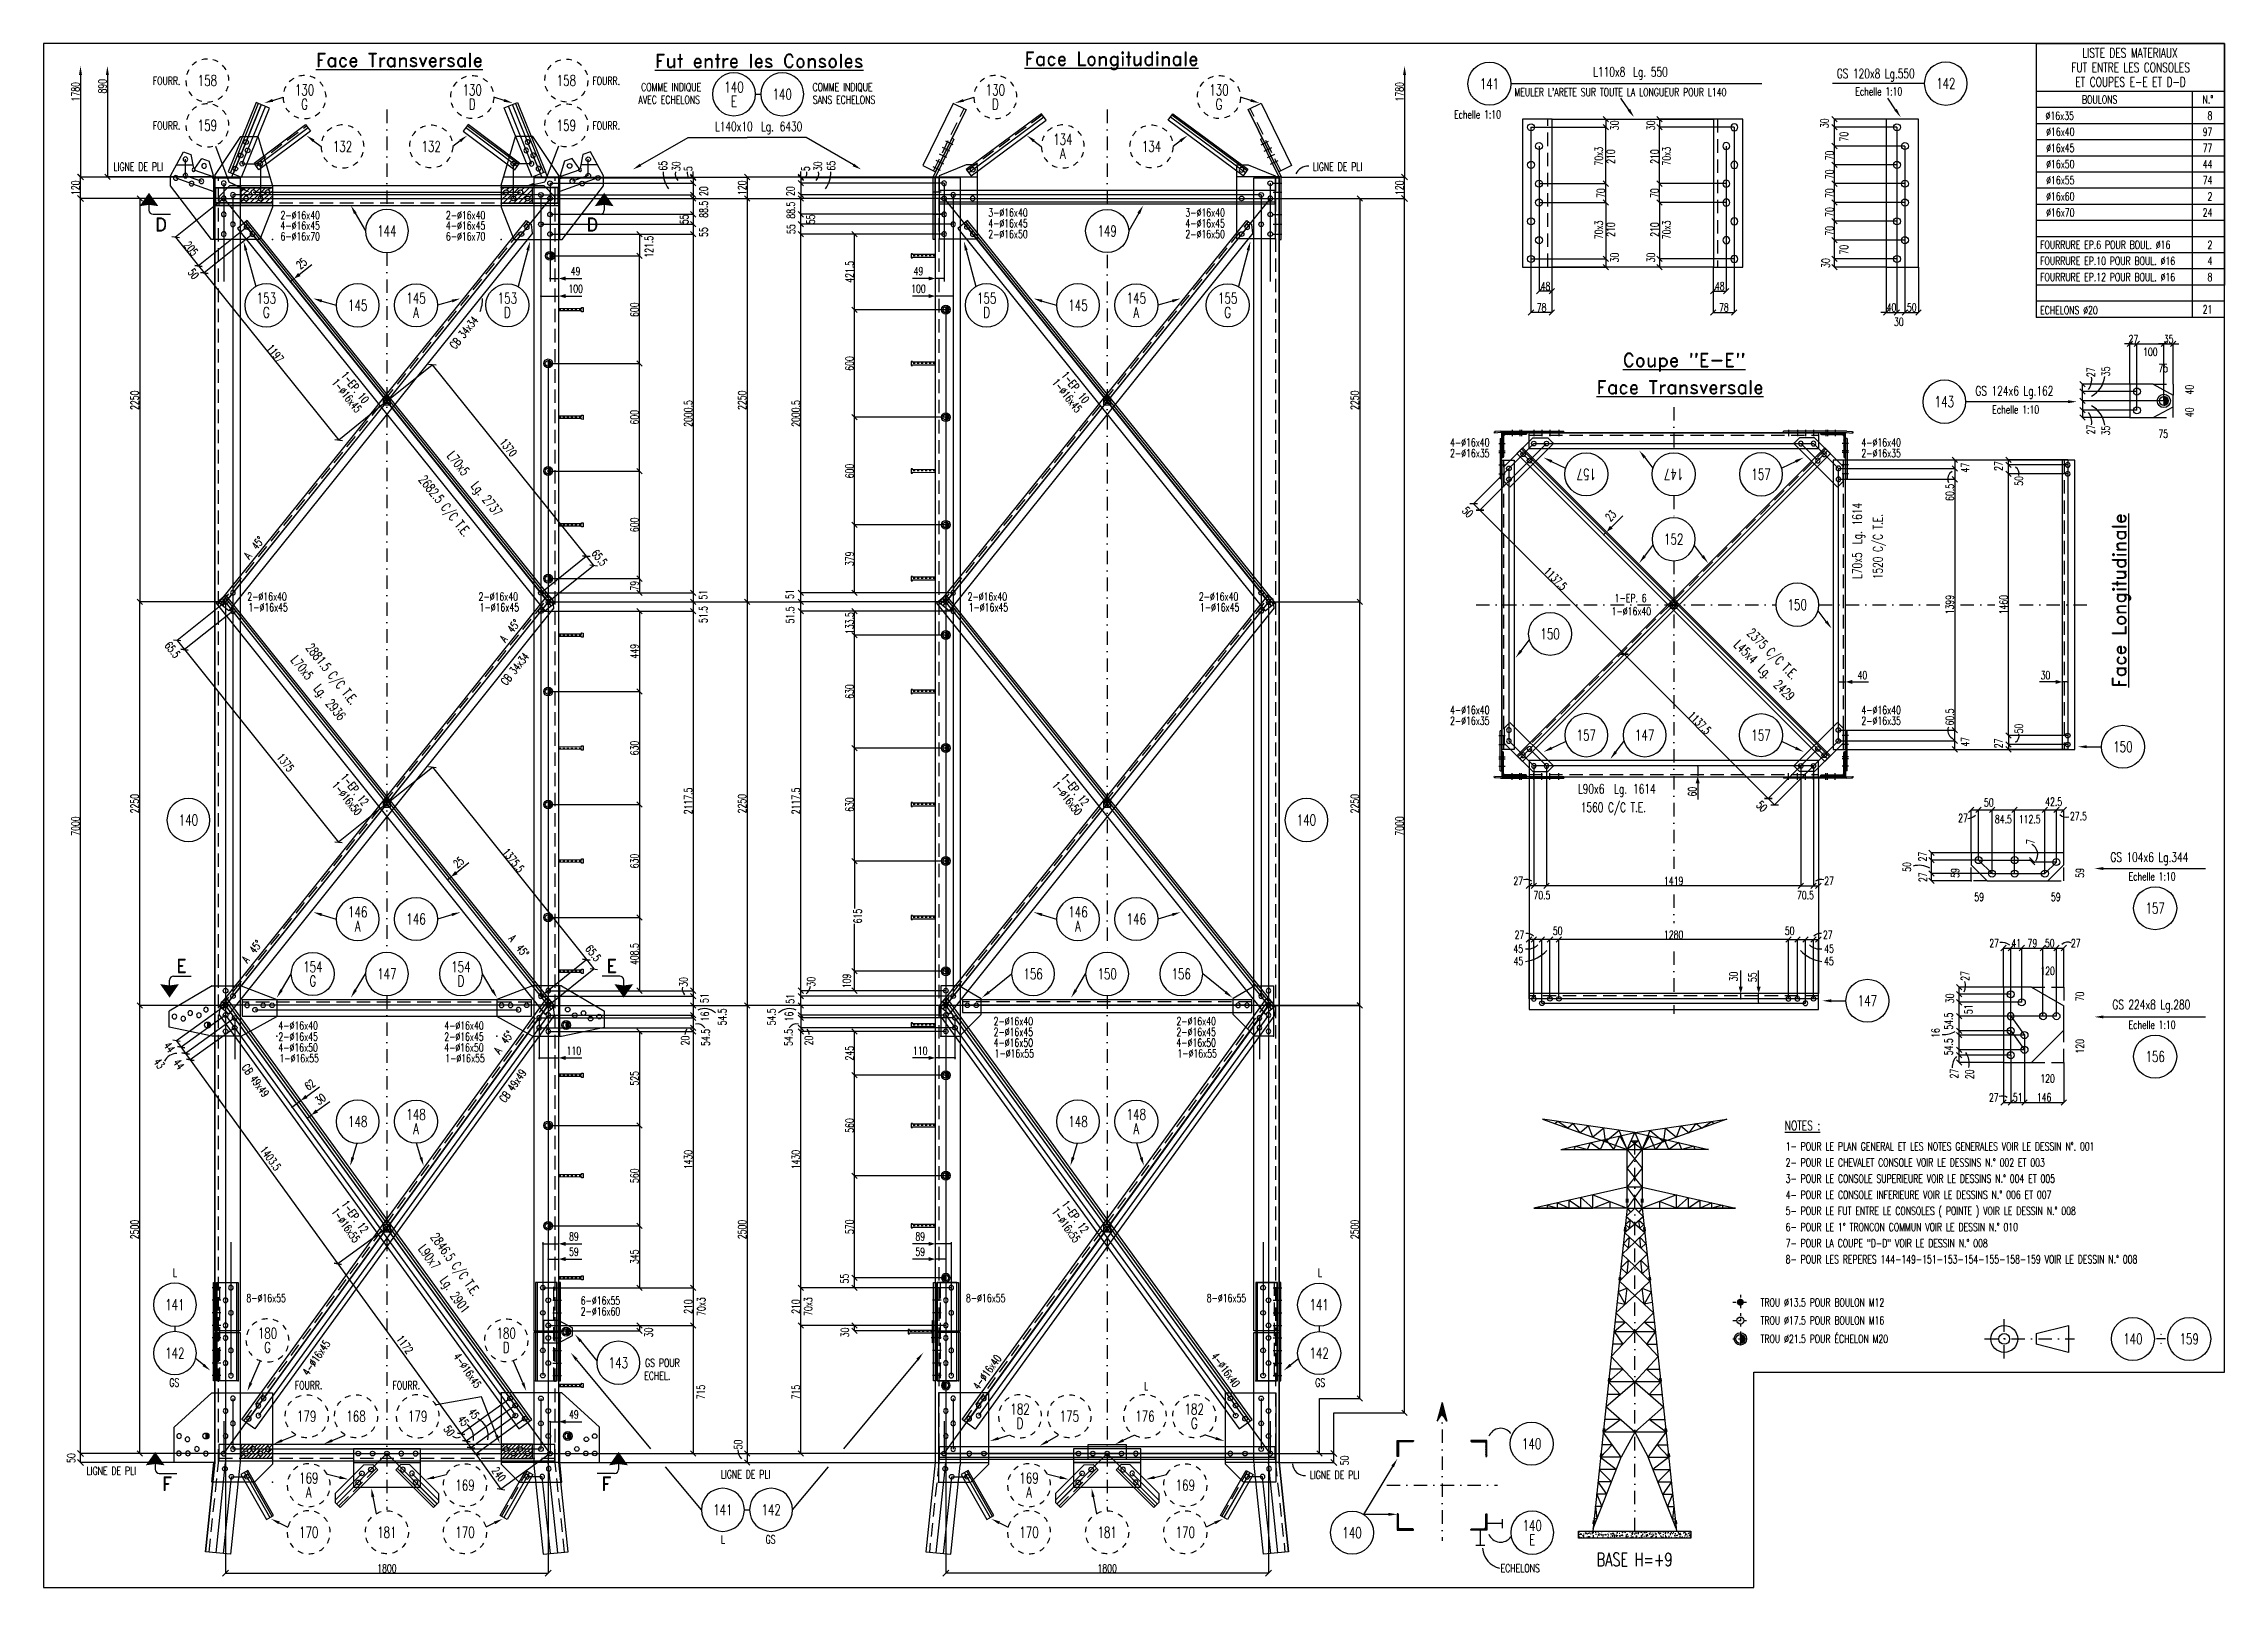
# Model space of a CAD drawing. Header units: feet. Extents: x 375 to 12540, y 75 to 8685.
import ezdxf
from ezdxf.enums import TextEntityAlignment as Align

# ---------------------------------------------------------------- set-up
doc = ezdxf.new("R2010")
doc.units = ezdxf.units.FT
doc.header["$LTSCALE"] = 150
doc.header["$MEASUREMENT"] = 0
doc.linetypes.add('DASHDOT', pattern=[1, 0.5, -0.25, 0, -0.25])
doc.linetypes.add('DASHED', pattern=[0.75, 0.5, -0.25])
doc.layers.get('0').update_dxf_attribs({"linetype": 'CONTINUOUS'})
for name, color, linetype in [('ASSI', 6, 'CONTINUOUS'), ('BOLLINI_1', 7, 'CONTINUOUS'), ('BOLLINI_5', 7, 'CONTINUOUS'), ('Echelon', 3, 'CONTINUOUS'), ('FORI', 2, 'CONTINUOUS'), ('LINEA_ANG', 2, 'CONTINUOUS'), ('LINEE_PIASTRA', 2, 'CONTINUOUS'), ('LINEE_PIASTRE', 2, 'CONTINUOUS'), ('LM', 7, 'CONTINUOUS'), ('LP', 1, 'CONTINUOUS'), ('LS', 7, 'CONTINUOUS'), ('LSP', 1, 'CONTINUOUS'), ('MZ', 6, 'DASHDOT'), ('NOTATION', 2, 'CONTINUOUS'), ('PIASTRE', 5, 'CONTINUOUS'), ('QT_MAL', 7, 'CONTINUOUS'), ('QT_MPR', 7, 'CONTINUOUS'), ('QT_MSP', 7, 'CONTINUOUS'), ('TESTI_A_P', 7, 'CONTINUOUS'), ('TRAT-Y', 7, 'DASHED')]:
    doc.layers.add(name, color=color, linetype=linetype)
doc.styles.add('QUOTE', font='ROMANS8.SHX', dxfattribs={"width": 0.7})
doc.styles.add('RD', font='ROMAND8.SHX', dxfattribs={"width": 0.7})
doc.styles.add('RQL', font='ROMANS8.SHX', dxfattribs={"width": 0.7})
doc.styles.add('RS', font='ROMANS8.shx', dxfattribs={"width": 0.7})
doc.styles.get("Standard").update_dxf_attribs({"font": 'ROMANS8.SHX', "width": 0.7})
doc.dimstyles.new('FRECCE1', dxfattribs={"dimtxt": 45, "dimasz": 5, "dimexe": 0, "dimexo": 0, "dimgap": 1, "dimtad": 1, "dimzin": 0, "dimdsep": 46, "dimtxsty": 'RS', "dimblk1": 'QUOTP', "dimblk2": 'QUOTF', "dimsah": 1, "dimcen": 0, "dimclrd": 2, "dimclre": 2, "dimclrt": 7, "dimadec": 0, "dimazin": 0, "dimtfac": 1, "dimtix": 1, "dimtmove": 2, "dimatfit": 3, "dimldrblk": 'QUOTP', "dimfxl": 1, "dimtolj": 1, "dimtzin": 0, "dimarcsym": 0})
doc.dimstyles.new('TRATTO', dxfattribs={"dimscale": 0, "dimtxt": 45, "dimasz": 30, "dimexe": 0, "dimexo": 0.06, "dimgap": 5, "dimtad": 1, "dimdec": 1, "dimzin": 0, "dimdsep": 46, "dimtxsty": 'RS', "dimblk1": 'OBLIQUE', "dimblk2": 'OBLIQUE', "dimsah": 1, "dimcen": 0.09, "dimclrd": 2, "dimclre": 2, "dimclrt": 7, "dimadec": 0, "dimazin": 0, "dimtfac": 1, "dimtdec": 1, "dimtix": 1, "dimtmove": 2, "dimatfit": 3, "dimfxl": 1, "dimtolj": 1, "dimtzin": 0, "dimarcsym": 0})
pattern_1 = [(45, (-67711.429, -12086.172), (-14.1421356, 14.1421356), [])]
pattern_2 = [(45, (-67711.429, -12086.172), (-10.6066017, 10.6066017), [])]
pattern_3 = [(225, (81469.65, 19533.2774), (3.5355339, -3.5355339), [])]

msp = doc.modelspace()

# ---------------------------------------------------------------- texts
at = {"color": 7, "style": 'RS', "width": 0.7}
msp.add_text('ECHELONS', height=45, dxfattribs=at).set_placement((8502.608, 159.374))
at = {"layer": 'LM', "style": 'RD', "width": 0.7}
for s, p in [('LISTE DES MATERIAUX', (12013.731, 8633.186)), ('FUT ENTRE LES CONSOLES', (12016.668, 8552.185)), ('ET COUPES E-E ET D-D', (12016.668, 8471.179))]:
    msp.add_text(s, height=52.49475, dxfattribs=at).set_placement(p, align=Align.MIDDLE)
at = {"layer": 'LM', "style": 'RS', "width": 0.7}
for s, p in [('1- POUR LE PLAN GENERAL ET LES NOTES GENERALES VOIR LE DESSIN N%%D. 001', (10092.761, 2512.074)), ('2- POUR LE CHEVALET CONSOLE VOIR LE DESSINS N.° 002 ET 003', (10092.761, 2422.074)), ('3- POUR LE CONSOLE SUPERIEURE VOIR LE DESSINS N.° 004 ET 005', (10092.761, 2332.074)), ('4- POUR LE CONSOLE INFERIEURE VOIR LE DESSINS N.° 006 ET 007', (10092.761, 2242.074)), ('5- POUR LE FUT ENTRE LE CONSOLES ( POINTE ) VOIR LE DESSIN N.° 008', (10092.761, 2152.074)), ('6- POUR LE 1° TRONCON COMMUN VOIR LE DESSIN N.° 010', (10092.761, 2062.074)), ('7- POUR LA COUPE "D-D" VOIR LE DESSIN N.° 008', (10092.761, 1972.074)), ('8- POUR LES REPERES 144-149-151-153-154-155-158-159 VOIR LE DESSIN N.° 008', (10092.761, 1882.074))]:
    msp.add_text(s, height=45, dxfattribs=at).set_placement(p)
at = {"layer": 'LM', "linetype": 'ByBlock', "style": 'RS', "width": 0.7}
for s, p in [('TROU %%C13.5 POUR BOULON M12', (9952.709, 1641.502)), ('TROU %%C17.5 POUR BOULON M16', (9952.738, 1541.166)), ('TROU %%C21.5 POUR ÉCHELON M20', (9952.719, 1438.546))]:
    msp.add_text(s, height=45, dxfattribs=at).set_placement(p)
at = {"layer": 'LM', "char_height": 44.9937, "style": 'RD'}
for s, insert, attachment_point in [('BOULONS', (11745.785, 8373.006), 4), ('N.°', (12477.759, 8373.006), 6)]:
    msp.add_mtext(s, dxfattribs=dict(at, insert=insert, attachment_point=attachment_point))
at = {"layer": 'LS', "color": 3, "style": 'RD'}
for s, p in [('%%UFace Longitudinale', (6331.498, 8588.688)), ('%%UFace Transversale', (2359.435, 8593.661)), ('%%UFut entre les Consoles', (4366.877, 8588.688)), ('D', (1029.697, 7676.085)), ('D', (3435.08, 7676.085)), ('%%UCoupe "E-E"', (9525.85, 6908.171, -2509.509)), ('%%UFace Transversale', (9503.056, 6768.564)), ('E', (1144.463, 3541.646)), ('E', (3544.353, 3541.646)), ('F', (1064.463, 653.337)), ('F', (3515.08, 653.337))]:
    msp.add_text(s, height=75, dxfattribs=at).set_placement(p, align=Align.MIDDLE)
at = {"layer": 'LS', "color": 7, "style": 'RS', "width": 0.7}
for s, height, p in [('Echelle 1:10', 45, (10481.345, 8396.094)), ('Echelle 1:10', 45, (8242.857, 8267.315)), ('∅16x35', 44.9937, (11542.63, 8260.492)), ('∅16x40', 44.9937, (11545.787, 8170.547)), ('∅16x45', 44.9937, (11545.787, 8080.547)), ('∅16x50', 44.9937, (11545.787, 7990.547)), ('LIGNE DE PLI ', 45, (764.36, 7976.227)), ('LIGNE DE PLI ', 45, (7454.672, 7976.227)), ('∅16x55', 44.9937, (11545.787, 7900.547)), ('∅16x60', 44.9937, (11545.787, 7810.547)), ('∅16x70', 44.9937, (11545.787, 7720.547)), ('FOURRURE EP.6 POUR BOUL. %%C16', 44.9937, (11512.298, 7540.535)), ('FOURRURE EP.10 POUR BOUL. %%C16', 44.9937, (11512.298, 7450.535)), ('FOURRURE EP.12 POUR BOUL. %%C16', 44.9937, (11512.298, 7360.535)), ('ECHELONS %%C20', 44.9937, (11512.298, 7175.509)), ('Echelle 1:10', 45, (11244.875, 6621.564)), ('Echelle 1:10', 45, (12005.951, 4017.996)), ('Echelle 1:10', 45, (12005.951, 3190.208)), ('LIGNE DE PLI ', 45, (614.321, 702.735)), ('LIGNE DE PLI ', 45, (4152.584, 683.145)), ('LIGNE DE PLI ', 45, (7437.642, 679.529))]:
    msp.add_text(s, height=height, dxfattribs=at).set_placement(p)
for s, height, p in [('8', 44.994, (12473.042, 8260.535)), ('97', 44.9937, (12473.042, 8170.547)), ('77', 44.9937, (12473.042, 8080.547)), ('44', 44.9937, (12473.042, 7990.547)), ('74', 44.9937, (12473.042, 7900.547)), ('2', 44.994, (12473.042, 7810.547)), ('24', 44.9937, (12473.042, 7720.547)), ('2', 44.994, (12473.042, 7540.56)), ('4', 44.994, (12473.042, 7450.572)), ('8', 44.994, (12473.042, 7360.572)), ('21', 44.9937, (12473.042, 7180.56))]:
    msp.add_text(s, height=height, dxfattribs=at).set_placement(p, align=Align.RIGHT)
at = {"layer": 'LS', "color": 2, "style": 'RS', "width": 0.7}
for s, p in [('75', (12198.6, 6875.129)), ('75', (12198.6, 6509.129)), ('59', (11172.144, 3925.428)), ('59', (11599.644, 3925.428)), ('120', (11553.894, 3512.929)), ('120', (11553.894, 2912.929))]:
    msp.add_text(s, height=45, dxfattribs=at).set_placement(p, align=Align.MIDDLE)
for s, p in [('40', (12344.85, 6755.129)), ('40', (12344.85, 6629.129)), ('59', (11037.894, 4059.678)), ('59', (11733.894, 4059.678)), ('70', (11733.894, 3370.429)), ('120', (11733.894, 3092.929))]:
    msp.add_text(s, height=45, rotation=90, dxfattribs=at).set_placement(p, align=Align.MIDDLE)
at = {"layer": 'LS', "color": 3, "style": 'RD'}
msp.add_text('%%UFace Longitudinale', height=75, rotation=90, dxfattribs=at).set_placement((11966.208, 5579.083), align=Align.MIDDLE)
at = {"layer": 'LS', "color": 7, "char_height": 45, "attachment_point": 5, "rotation": 90, "style": 'RS'}
for s, insert in [('\\A1;1780', (553.272, 8416.409)), ('\\A1;890', (703.272, 8447.139)), ('\\A1;1780', (7939.272, 8416.409)), ('\\A1;7000', (7939.272, 4321.314)), ('\\A1;2500', (7689.272, 2071.314))]:
    msp.add_mtext(s, dxfattribs=dict(at, insert=insert))
at = {"layer": 'LS', "color": 3, "insert": (9249.852, 230.122), "char_height": 75, "attachment_point": 5, "style": 'RD'}
msp.add_mtext('BASE H=+9', dxfattribs=at)
msp.add_mtext('BASE H=+9', dxfattribs=at)
at = {"layer": 'NOTATION', "color": 7, "style": 'RS', "width": 0.7}
msp.add_text('%%uNOTES :', height=52.5, dxfattribs=at).set_placement((10088.144, 2624.425))
at = {"layer": 'TESTI_A_P', "color": 7, "style": 'RS', "width": 0.7}
for p in [(984.238, 8455.13), (3436.306, 8455.13), (984.238, 8205.13), (3436.306, 8205.13)]:
    msp.add_text('FOURR.', height=45, dxfattribs=at).set_placement(p)
at = {"layer": 'TESTI_A_P', "style": 'RS', "width": 0.7}
for s, p in [('AVEC ECHELONS', (3693.36, 8349.452)), ('COMME INDIQUE', (3708.334, 8420.14)), ('COMME INDIQUE', (4664.488, 8420.14)), ('SANS ECHELONS', (4665.773, 8349.452)), ('L', (1096.486, 1807.903)), ('L', (7483.058, 1807.903)), ('GS POUR', (3730.384, 1304.44)), ('GS', (1076.361, 1194.339)), ('FOURR.', (1776.122, 1179.317)), ('FOURR.', (2321.248, 1179.317)), (' ECHEL.', (3704.105, 1232.974)), ('L', (6513.988, 1174.219)), ('GS', (7468.682, 1194.339)), ('GS', (4402.608, 320.281)), ('L', (4153.425, 319.065))]:
    msp.add_text(s, height=45, dxfattribs=at).set_placement(p)

# ---------------------------------------------------------------- blocks, each defined once
blk = doc.blocks.new('xxx')
blk.add_circle((0, 0), 8)
at = {"color": 3, "style": 'RQL', "width": 0.7}
blk.add_attdef('POS', text='', height=4, dxfattribs=at).set_placement((0, 0), align=Align.MIDDLE)
at = {"style": 'RQL', "width": 0.7, "flags": 1}
for tag, p in [('TIPO', (-0.39, -8.66)), ('POS1', (-0.39, -5.42))]:
    blk.add_attdef(tag, p, '', height=2, dxfattribs=at)
blk = doc.blocks.new('12')
at = {"color": 0}
for p, q in [((-1, 0.06), (-0.06, 1)), ((-1, 0.01), (-0.01, 1)), ((-1, -0.03), (0.03, 1)), ((-1, -0.07), (0.07, 1)), ((0.09, -1), (-1, 0.09)), ((0.05, -1), (-1, 0.05)), ((0, -1), (-1, 0)), ((-0.99, 0.16), (-0.16, 0.99)), ((-0.99, 0.11), (-0.11, 0.99)), ((-0.99, -0.11), (0.11, 0.99)), ((-0.99, -0.15), (0.15, 0.99)), ((0.17, -0.99), (-0.99, 0.17)), ((0.13, -0.99), (-0.99, 0.13)), ((-0.98, 0.22), (-0.22, 0.98)), ((-0.98, -0.19), (0.19, 0.98)), ((0.21, -0.98), (-0.98, 0.21)), ((-0.97, -0.23), (0.23, 0.97)), ((0.24, -0.97), (-0.97, 0.24)), ((-0.96, 0.28), (-0.28, 0.96)), ((-0.96, -0.27), (0.27, 0.96)), ((0.28, -0.96), (-0.96, 0.28)), ((-0.95, -0.3), (0.3, 0.95)), ((0.31, -0.95), (-0.95, 0.31)), ((-0.94, 0.34), (-0.34, 0.94)), ((-0.94, -0.33), (0.33, 0.94)), ((0.35, -0.94), (-0.94, 0.35)), ((-0.93, -0.37), (0.37, 0.93)), ((0.38, -0.93), (-0.93, 0.38)), ((-0.92, -0.4), (0.4, 0.92)), ((-0.91, 0.42), (-0.42, 0.91)), ((0.41, -0.91), (-0.91, 0.41)), ((-0.9, -0.43), (0.43, 0.9)), ((0.44, -0.9), (-0.9, 0.44)), ((-0.89, -0.46), (0.46, 0.89)), ((0.47, -0.88), (-0.88, 0.47)), ((-0.87, -0.49), (0.49, 0.87)), ((0.5, -0.87), (-0.87, 0.5)), ((-0.86, 0.52), (-0.52, 0.86)), ((-0.86, -0.52), (0.52, 0.86)), ((0.53, -0.85), (-0.85, 0.53)), ((-0.84, -0.54), (0.54, 0.84)), ((0.55, -0.83), (-0.83, 0.55)), ((-0.82, -0.57), (0.57, 0.82)), ((0.58, -0.81), (-0.81, 0.58)), ((-0.8, -0.6), (0.6, 0.8)), ((0.61, -0.79), (-0.79, 0.61)), ((-0.78, -0.62), (0.62, 0.78)), ((0.63, -0.78), (-0.78, 0.63)), ((-0.76, -0.65), (0.65, 0.76)), ((0.66, -0.75), (-0.75, 0.66)), ((-0.74, -0.67), (0.67, 0.74)), ((0.68, -0.73), (-0.73, 0.68)), ((-0.72, -0.69), (0.69, 0.72)), ((0.7, -0.71), (-0.71, 0.7)), ((-0.7, -0.72), (0.72, 0.7)), ((0.73, -0.69), (-0.69, 0.73)), ((0.75, -0.67), (-0.67, 0.75)), ((-0.67, -0.74), (0.74, 0.67)), ((-0.65, -0.76), (0.76, 0.65)), ((0.77, -0.64), (-0.64, 0.77)), ((-0.63, -0.78), (0.78, 0.63)), ((0.79, -0.62), (-0.62, 0.79)), ((-0.6, -0.8), (0.8, 0.6)), ((0.81, -0.59), (-0.59, 0.81)), ((-0.57, -0.82), (0.82, 0.57)), ((0.83, -0.56), (-0.56, 0.83)), ((-0.55, -0.84), (0.84, 0.55)), ((0.84, -0.54), (-0.54, 0.84)), ((-0.52, -0.85), (0.85, 0.52)), ((0.86, -0.51), (-0.51, 0.86)), ((-0.49, -0.87), (0.87, 0.49)), ((0.88, -0.48), (-0.48, 0.88)), ((-0.46, -0.89), (0.89, 0.46)), ((0.89, -0.45), (-0.45, 0.89)), ((-0.43, -0.9), (0.9, 0.43)), ((0.91, -0.42), (-0.42, 0.91)), ((-0.4, -0.92), (0.92, 0.4)), ((0.92, -0.39), (-0.39, 0.92)), ((-0.37, -0.93), (0.93, 0.37)), ((0.93, -0.36), (-0.36, 0.93)), ((-0.34, -0.94), (0.94, 0.34)), ((0.95, -0.33), (-0.33, 0.95)), ((-0.3, -0.95), (0.95, 0.3)), ((0.96, -0.29), (-0.29, 0.96)), ((-0.27, -0.96), (0.96, 0.27)), ((0.97, -0.26), (-0.26, 0.97)), ((-0.23, -0.97), (0.97, 0.23)), ((0.98, -0.22), (-0.22, 0.98)), ((-0.2, -0.98), (0.98, 0.2)), ((0.98, -0.18), (-0.18, 0.98)), ((-0.16, -0.99), (0.99, 0.16)), ((0.99, -0.14), (-0.14, 0.99)), ((-0.12, -0.99), (0.99, 0.12)), ((0.99, -0.1), (-0.1, 0.99)), ((-0.08, -1), (1, 0.08)), ((1, -0.06), (-0.06, 1)), ((-0.04, -1), (1, 0.04)), ((1, -0.02), (-0.02, 1)), ((1, 0.02), (0.02, 1)), ((1, 0.07), (0.07, 1)), ((0.99, 0.12), (0.12, 0.99)), ((0.98, 0.17), (0.17, 0.98)), ((0.97, 0.23), (0.23, 0.97)), ((0.96, 0.29), (0.29, 0.96)), ((0.93, 0.36), (0.36, 0.93)), ((0.9, 0.44), (0.44, 0.9)), ((0.84, 0.55), (0.55, 0.84)), ((-0.04, -1), (-1, -0.04)), ((-0.09, -1), (-1, -0.09)), ((-0.14, -0.99), (-0.99, -0.14)), ((-0.2, -0.98), (-0.98, -0.2)), ((-0.25, -0.97), (-0.97, -0.25)), ((-0.32, -0.95), (-0.95, -0.32)), ((-0.39, -0.92), (-0.92, -0.39)), ((-0.48, -0.88), (-0.88, -0.48)), ((-0.6, -0.8), (-0.8, -0.6)), ((0.01, -1), (1, -0.01)), ((0.05, -1), (1, -0.05)), ((0.1, -0.99), (0.99, -0.1)), ((0.15, -0.99), (0.99, -0.15)), ((0.21, -0.98), (0.98, -0.21)), ((0.27, -0.96), (0.96, -0.27)), ((0.33, -0.94), (0.94, -0.33)), ((0.41, -0.91), (0.91, -0.41)), ((0.5, -0.87), (0.87, -0.5)), ((0.66, -0.75), (0.75, -0.66))]:
    blk.add_line(p, q, dxfattribs=at)
blk.add_circle((0, 0), 1)
blk = doc.blocks.new('16')
blk.add_circle((0, 0), 1)
blk = doc.blocks.new('20')
at = {"color": 0}
for p, q in [((0, 0.98), (0.02, 1)), ((0, 0.94), (0.06, 1)), ((1, -0.01), (0, 0.99)), ((0, 0.89), (0.1, 0.99)), ((0, 0.85), (0.14, 0.99)), ((0, 0.8), (0.18, 0.98)), ((0, 0.76), (0.22, 0.98)), ((0, 0.71), (0.25, 0.97)), ((0, 0.67), (0.29, 0.96)), ((1, -0.05), (0, 0.95)), ((0, 0.62), (0.32, 0.95)), ((0, 0.58), (0.36, 0.93)), ((0, 0.53), (0.39, 0.92)), ((0, 0.49), (0.42, 0.91)), ((1, -0.09), (0, 0.9)), ((0, 0.44), (0.45, 0.89)), ((0, 0.4), (0.48, 0.88)), ((0.99, -0.13), (0, 0.86)), ((0, 0.35), (0.51, 0.86)), ((0, 0.31), (0.54, 0.84)), ((0, 0.26), (0.56, 0.83)), ((0.99, -0.17), (0, 0.81)), ((0, 0.22), (0.59, 0.81)), ((0, 0.17), (0.61, 0.79)), ((0.98, -0.21), (0, 0.77)), ((0, 0.13), (0.64, 0.77)), ((0, 0.08), (0.66, 0.75)), ((0, 0.04), (0.69, 0.73)), ((0.97, -0.25), (0, 0.72)), ((0, -0.01), (0.71, 0.7)), ((0.96, -0.28), (0, 0.68)), ((0, -0.05), (0.73, 0.68)), ((0, -0.1), (0.75, 0.66)), ((0.95, -0.32), (0, 0.63)), ((0, -0.14), (0.77, 0.63)), ((0, -0.19), (0.79, 0.61)), ((0.94, -0.35), (0, 0.59)), ((0, -0.23), (0.81, 0.58)), ((0, -0.28), (0.83, 0.56)), ((0.92, -0.38), (0, 0.54)), ((0, -0.32), (0.85, 0.53)), ((0.91, -0.41), (0, 0.5)), ((0, -0.36), (0.87, 0.5)), ((0, -0.41), (0.88, 0.47)), ((0.9, -0.44), (0, 0.45)), ((0, -0.45), (0.9, 0.44)), ((0.88, -0.47), (0, 0.41)), ((0, -0.5), (0.91, 0.41)), ((0, -0.54), (0.92, 0.38)), ((0.87, -0.5), (0, 0.36)), ((0, -0.59), (0.94, 0.35)), ((0.85, -0.53), (0, 0.32)), ((0, -0.63), (0.95, 0.31)), ((0, -0.68), (0.96, 0.28)), ((0.83, -0.56), (0, 0.27)), ((0, -0.72), (0.97, 0.25)), ((0.81, -0.58), (0, 0.23)), ((0, -0.77), (0.98, 0.21)), ((0.79, -0.61), (0, 0.18)), ((0, -0.81), (0.99, 0.17)), ((0.77, -0.63), (0, 0.14)), ((0, -0.86), (0.99, 0.13)), ((0.75, -0.66), (0, 0.09)), ((0, -0.9), (1, 0.09)), ((0.73, -0.68), (0, 0.05)), ((0, -0.95), (1, 0.05)), ((0.71, -0.7), (0, 0.01)), ((0, -0.99), (1, 0.01)), ((1, 0.04), (0.04, 1)), ((1, 0.09), (0.09, 1)), ((0.99, 0.14), (0.14, 0.99)), ((0.98, 0.19), (0.19, 0.98)), ((0.97, 0.25), (0.25, 0.97)), ((0.95, 0.31), (0.31, 0.95)), ((0.92, 0.38), (0.38, 0.92)), ((0.88, 0.47), (0.47, 0.88)), ((0.81, 0.59), (0.59, 0.81)), ((0.69, -0.73), (0, -0.04)), ((0.66, -0.75), (0, -0.08)), ((0.64, -0.77), (0, -0.13)), ((0.61, -0.79), (0, -0.17)), ((0.59, -0.81), (0, -0.22)), ((0.56, -0.83), (0, -0.26)), ((0.54, -0.84), (0, -0.31)), ((0.51, -0.86), (0, -0.35)), ((0.48, -0.88), (0, -0.4)), ((0.45, -0.89), (0, -0.44)), ((0.42, -0.91), (0, -0.49)), ((0.39, -0.92), (0, -0.53)), ((0.36, -0.93), (0, -0.58)), ((0.32, -0.95), (0, -0.62)), ((0.29, -0.96), (0, -0.67)), ((0.25, -0.97), (0, -0.71)), ((0.22, -0.98), (0, -0.76)), ((0.18, -0.98), (0, -0.8)), ((0.14, -0.99), (0, -0.85)), ((0.1, -0.99), (0, -0.89)), ((0.04, -1), (1, -0.04)), ((0.09, -1), (1, -0.09)), ((0.14, -0.99), (0.99, -0.14)), ((0.19, -0.98), (0.98, -0.19)), ((0.25, -0.97), (0.97, -0.25)), ((0.31, -0.95), (0.95, -0.31)), ((0.38, -0.92), (0.92, -0.38)), ((0.47, -0.88), (0.88, -0.47)), ((0.59, -0.81), (0.81, -0.59))]:
    blk.add_line(p, q, dxfattribs=at)
blk.add_line((0, 1), (0, -1))
blk.add_circle((0, 0), 1)
blk = doc.blocks.new('MRKR_98')
blk.add_point((0, 0))
at = {"color": 7, "style": 'QUOTE', "width": 0.5, "flags": 1}
for tag, p in [('TI', (3.73, 6.83)), ('DI_S', (3.73, 6.42)), ('D_S', (3.73, 6.02)), ('AUX2', (3.71, 4.93)), ('NFORI', (3.72, 5.3)), ('AUX1', (3.73, 4.19)), ('E_S', (3.73, 5.68)), ('FAM', (3.73, 4.55)), ('COMMESSA', (3.73, 3.85)), ('MD', (3.73, 3.51)), ('MP', (3.73, 3.16)), ('LARGHEZZA', (3.73, 2.82)), ('SPESSORE', (3.73, 2.48)), ('NP', (3.73, 2.14)), ('SV', (3.73, 1.79)), ('PESO', (3.73, 1.45)), ('QUA', (3.73, 1.11)), ('LUN', (3.73, 0.76)), ('PROF', (3.73, 0.42)), ('POS', (3.73, 0.08))]:
    blk.add_attdef(tag, p, '', height=0.2, dxfattribs=at)
at = {"color": 7, "flags": 1}
for tag, p in [('LAV1', (5.26, 6.88)), ('LAV2', (5.26, 6.55)), ('LAV3', (5.26, 6.21)), ('LAV4', (5.26, 5.88)), ('LAV5', (5.26, 5.55)), ('LAV6', (5.26, 5.21)), ('LAV7', (5.26, 4.88)), ('LAV8', (5.26, 4.55)), ('LAV9', (5.26, 4.21)), ('LAV10', (5.26, 3.88))]:
    blk.add_attdef(tag, p, '', height=0.2, dxfattribs=at)
blk = doc.blocks.new('P20')
at = {"color": 0}
for p, q in [((0, 0.98), (0.02, 1)), ((0, 0.94), (0.06, 1)), ((1, -0.01), (0, 0.99)), ((0, 0.89), (0.1, 0.99)), ((0, 0.85), (0.14, 0.99)), ((0, 0.8), (0.18, 0.98)), ((0, 0.76), (0.22, 0.98)), ((0, 0.71), (0.25, 0.97)), ((0, 0.67), (0.29, 0.96)), ((1, -0.05), (0, 0.95)), ((0, 0.62), (0.32, 0.95)), ((0, 0.58), (0.36, 0.93)), ((0, 0.53), (0.39, 0.92)), ((0, 0.49), (0.42, 0.91)), ((1, -0.09), (0, 0.9)), ((0, 0.44), (0.45, 0.89)), ((0, 0.4), (0.48, 0.88)), ((0.99, -0.13), (0, 0.86)), ((0, 0.35), (0.51, 0.86)), ((0, 0.31), (0.54, 0.84)), ((0, 0.26), (0.56, 0.83)), ((0.99, -0.17), (0, 0.81)), ((0, 0.22), (0.59, 0.81)), ((0, 0.17), (0.61, 0.79)), ((0.98, -0.21), (0, 0.77)), ((0, 0.13), (0.64, 0.77)), ((0, 0.08), (0.66, 0.75)), ((0, 0.04), (0.69, 0.73)), ((0.97, -0.25), (0, 0.72)), ((0, -0.01), (0.71, 0.7)), ((0.96, -0.28), (0, 0.68)), ((0, -0.05), (0.73, 0.68)), ((0, -0.1), (0.75, 0.66)), ((0.95, -0.32), (0, 0.63)), ((0, -0.14), (0.77, 0.63)), ((0, -0.19), (0.79, 0.61)), ((0.94, -0.35), (0, 0.59)), ((0, -0.23), (0.81, 0.58)), ((0, -0.28), (0.83, 0.56)), ((0.92, -0.38), (0, 0.54)), ((0, -0.32), (0.85, 0.53)), ((0.91, -0.41), (0, 0.5)), ((0, -0.36), (0.87, 0.5)), ((0, -0.41), (0.88, 0.47)), ((0.9, -0.44), (0, 0.45)), ((0, -0.45), (0.9, 0.44)), ((0.88, -0.47), (0, 0.41)), ((0, -0.5), (0.91, 0.41)), ((0, -0.54), (0.92, 0.38)), ((0.87, -0.5), (0, 0.36)), ((0, -0.59), (0.94, 0.35)), ((0.85, -0.53), (0, 0.32)), ((0, -0.63), (0.95, 0.31)), ((0, -0.68), (0.96, 0.28)), ((0.83, -0.56), (0, 0.27)), ((0, -0.72), (0.97, 0.25)), ((0.81, -0.58), (0, 0.23)), ((0, -0.77), (0.98, 0.21)), ((0.79, -0.61), (0, 0.18)), ((0, -0.81), (0.99, 0.17)), ((0.77, -0.63), (0, 0.14)), ((0, -0.86), (0.99, 0.13)), ((0.75, -0.66), (0, 0.09)), ((0, -0.9), (1, 0.09)), ((0.73, -0.68), (0, 0.05)), ((0, -0.95), (1, 0.05)), ((0.71, -0.7), (0, 0.01)), ((0, -0.99), (1, 0.01)), ((1, 0.04), (0.04, 1)), ((1, 0.09), (0.09, 1)), ((0.99, 0.14), (0.14, 0.99)), ((0.98, 0.19), (0.19, 0.98)), ((0.97, 0.25), (0.25, 0.97)), ((0.95, 0.31), (0.31, 0.95)), ((0.92, 0.38), (0.38, 0.92)), ((0.88, 0.47), (0.47, 0.88)), ((0.81, 0.59), (0.59, 0.81)), ((0.69, -0.73), (0, -0.04)), ((0.66, -0.75), (0, -0.08)), ((0.64, -0.77), (0, -0.13)), ((0.61, -0.79), (0, -0.17)), ((0.59, -0.81), (0, -0.22)), ((0.56, -0.83), (0, -0.26)), ((0.54, -0.84), (0, -0.31)), ((0.51, -0.86), (0, -0.35)), ((0.48, -0.88), (0, -0.4)), ((0.45, -0.89), (0, -0.44)), ((0.42, -0.91), (0, -0.49)), ((0.39, -0.92), (0, -0.53)), ((0.36, -0.93), (0, -0.58)), ((0.32, -0.95), (0, -0.62)), ((0.29, -0.96), (0, -0.67)), ((0.25, -0.97), (0, -0.71)), ((0.22, -0.98), (0, -0.76)), ((0.18, -0.98), (0, -0.8)), ((0.14, -0.99), (0, -0.85)), ((0.1, -0.99), (0, -0.89)), ((0.04, -1), (1, -0.04)), ((0.09, -1), (1, -0.09)), ((0.14, -0.99), (0.99, -0.14)), ((0.19, -0.98), (0.98, -0.19)), ((0.25, -0.97), (0.97, -0.25)), ((0.31, -0.95), (0.95, -0.31)), ((0.38, -0.92), (0.92, -0.38)), ((0.47, -0.88), (0.88, -0.47)), ((0.59, -0.81), (0.81, -0.59))]:
    blk.add_line(p, q, dxfattribs=at)
for radius in [1.5, 1]:
    blk.add_circle((0, 0), radius)
blk = doc.blocks.new('ASSE98')
blk.add_line((0, 0), (1, 0))
at = {"color": 7, "style": 'QUOTE', "width": 0.5, "flags": 1}
for tag, p in [('TI', (1.3831, 6.8273)), ('DI_S', (1.3831, 6.4218)), ('D_S', (1.3831, 6.0209)), ('E_S', (1.3831, 5.6806)), ('NFORI', (1.3645, 5.2979)), ('ALAR', (1.3635, 4.9325)), ('FAM', (1.3775, 4.5465)), ('ALA', (1.3831, 4.1926)), ('DISP2', (1.3831, 3.8497)), ('DISP1', (1.3831, 3.5069)), ('PINZAF', (1.3831, 3.164)), ('PINZAI', (1.3831, 2.8211)), ('TRP', (1.3831, 2.4783)), ('NP', (1.3831, 2.1354)), ('SV', (1.3831, 1.7926)), ('PESO', (1.3831, 1.4497)), ('QUA', (1.3831, 1.1069)), ('LUN', (1.3831, 0.764)), ('PROF', (1.3831, 0.4211)), ('POS', (1.3831, 0.0783))]:
    blk.add_attdef(tag, p, '', height=0.2, dxfattribs=at)
at = {"color": 7, "flags": 1}
for tag, p in [('LAV1', (3.0743, 6.8285)), ('LAV2', (3.0743, 6.4951)), ('LAV3', (3.0743, 6.1618)), ('LAV4', (3.0743, 5.8285)), ('LAV5', (3.0743, 5.4951)), ('LAV6', (3.0743, 5.1618)), ('LAV7', (3.0743, 4.8285)), ('LAV8', (3.0743, 4.4951)), ('LAV9', (3.0743, 4.1618)), ('LAV10', (3.0743, 3.8285))]:
    blk.add_attdef(tag, p, '', height=0.2, dxfattribs=at)
blk = doc.blocks.new('_OBLIQUE')
at = {"color": 0, "linetype": 'ByBlock'}
blk.add_line((-0.5, -0.5), (0.5, 0.5), dxfattribs=at)
blk = doc.blocks.new('*D92')
at = {"layer": 'LS', "color": 2, "lineweight": -2, "transparency": 16777216}
for p, q in [((1390, 821), (581, 821)), ((581, 771), (581, 821)), ((1331, 771), (581, 771))]:
    blk.add_line(p, q, dxfattribs=at)
at = {"layer": 'LS', "color": 2, "lineweight": -2, "transparency": 16777216, "xscale": 33, "yscale": 33, "zscale": 33}
for p, rotation in [((581, 821), 90), ((581, 771), 270)]:
    blk.add_blockref('_OBLIQUE', p, dxfattribs=dict(at, rotation=rotation))
at = {"layer": 'LS', "color": 7, "transparency": 16777216, "insert": (529, 796), "char_height": 45, "attachment_point": 5, "rotation": 90, "style": 'RS'}
blk.add_mtext('\\A1;50', dxfattribs=at)
blk = doc.blocks.new('*D93')
at = {"layer": 'LS', "color": 2, "lineweight": -2, "transparency": 16777216}
for p, q in [((1390, 821), (1390, 154)), ((3190, 821), (3190, 154)), ((1390, 154), (3190, 154))]:
    blk.add_line(p, q, dxfattribs=at)
at = {"layer": 'LS', "color": 2, "lineweight": -2, "transparency": 16777216, "xscale": 33, "yscale": 33, "zscale": 33, "rotation": 180}
blk.add_blockref('_OBLIQUE', (1390, 154), dxfattribs=at)
at = {"layer": 'LS', "color": 2, "lineweight": -2, "transparency": 16777216, "xscale": 33, "yscale": 33, "zscale": 33}
blk.add_blockref('_OBLIQUE', (3190, 154), dxfattribs=at)
at = {"layer": 'LS', "color": 7, "transparency": 16777216, "insert": (2290, 181), "char_height": 45, "attachment_point": 5, "style": 'RS'}
blk.add_mtext('\\A1;1800', dxfattribs=at)
blk = doc.blocks.new('*D94')
at = {"layer": 'LS', "color": 2, "lineweight": -2, "transparency": 16777216}
for p, q in [((1390, 7821), (581, 7821)), ((581, 821), (581, 7821)), ((581, 821), (581, 821))]:
    blk.add_line(p, q, dxfattribs=at)
at = {"layer": 'LS', "color": 2, "lineweight": -2, "transparency": 16777216, "xscale": 33, "yscale": 33, "zscale": 33}
for p, rotation in [((581, 7821), 90), ((581, 821), 270)]:
    blk.add_blockref('_OBLIQUE', p, dxfattribs=dict(at, rotation=rotation))
at = {"layer": 'LS', "color": 7, "transparency": 16777216, "insert": (553, 4321), "char_height": 45, "attachment_point": 5, "rotation": 90, "style": 'RS'}
blk.add_mtext('\\A1;7000', dxfattribs=at)
blk = doc.blocks.new('*D95')
at = {"layer": 'LS', "color": 2, "lineweight": -2, "transparency": 16777216}
for p, q in [((1331, 7941), (581, 7941)), ((581, 7821), (581, 7941)), ((1390, 7821), (581, 7821))]:
    blk.add_line(p, q, dxfattribs=at)
at = {"layer": 'LS', "color": 2, "lineweight": -2, "transparency": 16777216, "xscale": 33, "yscale": 33, "zscale": 33}
for p, rotation in [((581, 7941), 90), ((581, 7821), 270)]:
    blk.add_blockref('_OBLIQUE', p, dxfattribs=dict(at, rotation=rotation))
at = {"layer": 'LS', "color": 7, "transparency": 16777216, "insert": (553, 7881), "char_height": 45, "attachment_point": 5, "rotation": 90, "style": 'RS'}
blk.add_mtext('\\A1;120', dxfattribs=at)
blk = doc.blocks.new('QUOTP')
at = {"layer": 'ASSI', "color": 2, "const_width": 1.07}
blk.add_lwpolyline([(-0.5, 0, 1), (0.5, 0, 1)], format="xyb", close=True, dxfattribs=at)
blk = doc.blocks.new('QUOTF')
at = {"layer": 'LS', "color": 2}
blk.add_line((7.5, 0), (25.5, 0), dxfattribs=at)
blk.add_solid([(7.5, 2.25), (0, 0), (7.5, -2.25)], dxfattribs=at)
blk = doc.blocks.new('*D96')
at = {"layer": 'QT_MAL', "color": 2, "lineweight": -2, "transparency": 16777216}
blk.add_line((3205, 7375), (3244, 7375), dxfattribs=at)
at = {"layer": 'QT_MAL', "color": 2, "lineweight": -2, "transparency": 16777216, "xscale": 5, "yscale": 5, "zscale": 5, "rotation": 180}
blk.add_blockref('QUOTP', (3200, 7375), dxfattribs=at)
at = {"layer": 'QT_MAL', "color": 2, "lineweight": -2, "transparency": 16777216, "xscale": 5, "yscale": 5, "zscale": 5}
blk.add_blockref('QUOTF', (3249, 7375), dxfattribs=at)
at = {"layer": 'QT_MAL', "color": 7, "transparency": 16777216, "insert": (3343, 7416), "char_height": 45, "attachment_point": 5, "style": 'RS'}
blk.add_mtext('\\A1;49', dxfattribs=at)
blk = doc.blocks.new('*D97')
at = {"layer": 'QT_MAL', "color": 2, "lineweight": -2, "transparency": 16777216}
blk.add_line((3195, 1906), (3244, 1906), dxfattribs=at)
at = {"layer": 'QT_MAL', "color": 2, "lineweight": -2, "transparency": 16777216, "xscale": 5, "yscale": 5, "zscale": 5, "rotation": 180}
blk.add_blockref('QUOTP', (3190, 1906), dxfattribs=at)
at = {"layer": 'QT_MAL', "color": 2, "lineweight": -2, "transparency": 16777216, "xscale": 5, "yscale": 5, "zscale": 5}
blk.add_blockref('QUOTF', (3249, 1906), dxfattribs=at)
at = {"layer": 'QT_MAL', "color": 7, "transparency": 16777216, "insert": (3333, 1947), "char_height": 45, "attachment_point": 5, "style": 'RS'}
blk.add_mtext('\\A1;59', dxfattribs=at)
blk = doc.blocks.new('*D98')
at = {"layer": 'QT_MAL', "color": 2, "lineweight": -2, "transparency": 16777216}
blk.add_line((3165, 1991), (3244, 1991), dxfattribs=at)
at = {"layer": 'QT_MAL', "color": 2, "lineweight": -2, "transparency": 16777216, "xscale": 5, "yscale": 5, "zscale": 5, "rotation": 180}
blk.add_blockref('QUOTP', (3160, 1991), dxfattribs=at)
at = {"layer": 'QT_MAL', "color": 2, "lineweight": -2, "transparency": 16777216, "xscale": 5, "yscale": 5, "zscale": 5}
blk.add_blockref('QUOTF', (3249, 1991), dxfattribs=at)
at = {"layer": 'QT_MAL', "color": 7, "transparency": 16777216, "insert": (3333, 2032), "char_height": 45, "attachment_point": 5, "style": 'RS'}
blk.add_mtext('\\A1;89', dxfattribs=at)
blk = doc.blocks.new('*D99')
at = {"layer": 'QT_MAL', "color": 2, "lineweight": -2, "transparency": 16777216}
blk.add_line((5403, 1906), (5354, 1906), dxfattribs=at)
at = {"layer": 'QT_MAL', "color": 2, "lineweight": -2, "transparency": 16777216, "xscale": 5, "yscale": 5, "zscale": 5, "rotation": 180}
blk.add_blockref('QUOTF', (5349, 1906), dxfattribs=at)
at = {"layer": 'QT_MAL', "color": 2, "lineweight": -2, "transparency": 16777216, "xscale": 5, "yscale": 5, "zscale": 5}
blk.add_blockref('QUOTP', (5408, 1906), dxfattribs=at)
at = {"layer": 'QT_MAL', "color": 7, "transparency": 16777216, "insert": (5265, 1947), "char_height": 45, "attachment_point": 5, "style": 'RS'}
blk.add_mtext('\\A1;59', dxfattribs=at)
blk = doc.blocks.new('*D100')
at = {"layer": 'QT_MAL', "color": 2, "lineweight": -2, "transparency": 16777216}
blk.add_line((5433, 1991), (5354, 1991), dxfattribs=at)
at = {"layer": 'QT_MAL', "color": 2, "lineweight": -2, "transparency": 16777216, "xscale": 5, "yscale": 5, "zscale": 5, "rotation": 180}
blk.add_blockref('QUOTF', (5349, 1991), dxfattribs=at)
at = {"layer": 'QT_MAL', "color": 2, "lineweight": -2, "transparency": 16777216, "xscale": 5, "yscale": 5, "zscale": 5}
blk.add_blockref('QUOTP', (5438, 1991), dxfattribs=at)
at = {"layer": 'QT_MAL', "color": 7, "transparency": 16777216, "insert": (5265, 2032), "char_height": 45, "attachment_point": 5, "style": 'RS'}
blk.add_mtext('\\A1;89', dxfattribs=at)
blk = doc.blocks.new('*D101')
at = {"layer": 'QT_MAL', "color": 2, "lineweight": -2, "transparency": 16777216}
blk.add_line((3154, 7277), (3244, 7277), dxfattribs=at)
at = {"layer": 'QT_MAL', "color": 2, "lineweight": -2, "transparency": 16777216, "xscale": 5, "yscale": 5, "zscale": 5, "rotation": 180}
blk.add_blockref('QUOTP', (3149, 7277), dxfattribs=at)
at = {"layer": 'QT_MAL', "color": 2, "lineweight": -2, "transparency": 16777216, "xscale": 5, "yscale": 5, "zscale": 5}
blk.add_blockref('QUOTF', (3249, 7277), dxfattribs=at)
at = {"layer": 'QT_MAL', "color": 7, "transparency": 16777216, "insert": (3343, 7318), "char_height": 45, "attachment_point": 5, "style": 'RS'}
blk.add_mtext('\\A1;100', dxfattribs=at)
blk = doc.blocks.new('*D102')
at = {"layer": 'QT_MAL', "color": 2, "lineweight": -2, "transparency": 16777216}
blk.add_line((3205, 999), (3244, 999), dxfattribs=at)
at = {"layer": 'QT_MAL', "color": 2, "lineweight": -2, "transparency": 16777216, "xscale": 5, "yscale": 5, "zscale": 5, "rotation": 180}
blk.add_blockref('QUOTP', (3200, 999), dxfattribs=at)
at = {"layer": 'QT_MAL', "color": 2, "lineweight": -2, "transparency": 16777216, "xscale": 5, "yscale": 5, "zscale": 5}
blk.add_blockref('QUOTF', (3249, 999), dxfattribs=at)
at = {"layer": 'QT_MAL', "color": 7, "transparency": 16777216, "insert": (3333, 1040), "char_height": 45, "attachment_point": 5, "style": 'RS'}
blk.add_mtext('\\A1;49', dxfattribs=at)
blk = doc.blocks.new('*D103')
at = {"layer": 'LS', "color": 2, "lineweight": -2, "transparency": 16777216}
for p, q in [((1390, 3321), (911, 3321)), ((911, 821), (911, 3321)), ((1390, 821), (911, 821))]:
    blk.add_line(p, q, dxfattribs=at)
at = {"layer": 'LS', "color": 2, "lineweight": -2, "transparency": 16777216, "xscale": 30, "yscale": 30, "zscale": 30}
for p, rotation in [((911, 3321), 90), ((911, 821), 270)]:
    blk.add_blockref('_OBLIQUE', p, dxfattribs=dict(at, rotation=rotation))
at = {"layer": 'LS', "color": 7, "transparency": 16777216, "insert": (883, 2071), "char_height": 45, "attachment_point": 5, "rotation": 90, "style": 'RS'}
blk.add_mtext('\\A1;2500', dxfattribs=at)
blk = doc.blocks.new('*D22')
at = {"layer": 'LS', "color": 2, "lineweight": -2, "transparency": 16777216}
for p, q in [((1390, 5571), (911, 5571)), ((911, 3321), (911, 5571)), ((1390, 3321), (911, 3321))]:
    blk.add_line(p, q, dxfattribs=at)
at = {"layer": 'LS', "color": 2, "lineweight": -2, "transparency": 16777216, "xscale": 30, "yscale": 30, "zscale": 30}
for p, rotation in [((911, 5571), 90), ((911, 3321), 270)]:
    blk.add_blockref('_OBLIQUE', p, dxfattribs=dict(at, rotation=rotation))
at = {"layer": 'LS', "color": 7, "transparency": 16777216, "insert": (883, 4446), "char_height": 45, "attachment_point": 5, "rotation": 90, "style": 'RS'}
blk.add_mtext('\\A1;2250', dxfattribs=at)
blk = doc.blocks.new('*D23')
at = {"layer": 'LS', "color": 2, "lineweight": -2, "transparency": 16777216}
for p, q in [((1380, 7821), (911, 7821)), ((911, 7821), (911, 5571)), ((1390, 5571), (911, 5571))]:
    blk.add_line(p, q, dxfattribs=at)
at = {"layer": 'LS', "color": 2, "lineweight": -2, "transparency": 16777216, "xscale": 30, "yscale": 30, "zscale": 30}
for p, rotation in [((911, 7821), 90), ((911, 5571), 270)]:
    blk.add_blockref('_OBLIQUE', p, dxfattribs=dict(at, rotation=rotation))
at = {"layer": 'LS', "color": 7, "transparency": 16777216, "insert": (883, 6696), "char_height": 45, "attachment_point": 5, "rotation": 90, "style": 'RS'}
blk.add_mtext('\\A1;2250', dxfattribs=at)
blk = doc.blocks.new('*D24')
at = {"layer": 'QT_MAL', "color": 2, "lineweight": -2, "transparency": 16777216}
for p, q in [((1765, 2757), (1807, 2788)), ((1811, 2791), (1811, 2791))]:
    blk.add_line(p, q, dxfattribs=at)
at = {"layer": 'QT_MAL', "color": 2, "lineweight": -2, "transparency": 16777216, "xscale": 5, "yscale": 5, "zscale": 5}
for name, p, rotation in [('QUOTF', (1811, 2791), 35.90453840997552), ('QUOTP', (1761, 2754), 215.9045384099755)]:
    blk.add_blockref(name, p, dxfattribs=dict(at, rotation=rotation))
at = {"layer": 'QT_MAL', "color": 7, "transparency": 16777216, "insert": (1860, 2878), "char_height": 45, "attachment_point": 5, "rotation": 35.9045, "style": 'RS'}
blk.add_mtext('\\A1;62', dxfattribs=at)
blk = doc.blocks.new('*D25')
at = {"layer": 'QT_MAL', "color": 2, "lineweight": -2, "transparency": 16777216}
blk.add_line((1849, 2696), (1865, 2707), dxfattribs=at)
at = {"layer": 'QT_MAL', "color": 2, "lineweight": -2, "transparency": 16777216, "xscale": 5, "yscale": 5, "zscale": 5}
for name, p, rotation in [('QUOTP', (1845, 2693), 215.9045384099755), ('QUOTF', (1869, 2710), 35.90453840997552)]:
    blk.add_blockref(name, p, dxfattribs=dict(at, rotation=rotation))
at = {"layer": 'QT_MAL', "color": 7, "transparency": 16777216, "insert": (1919, 2798), "char_height": 45, "attachment_point": 5, "rotation": 35.9045, "style": 'RS'}
blk.add_mtext('\\A1;30', dxfattribs=at)
blk = doc.blocks.new('*D26')
at = {"layer": 'QT_MAL', "color": 2, "lineweight": -2, "transparency": 16777216}
blk.add_line((3144, 3028), (3244, 3028), dxfattribs=at)
at = {"layer": 'QT_MAL', "color": 2, "lineweight": -2, "transparency": 16777216, "xscale": 5, "yscale": 5, "zscale": 5, "rotation": 180}
blk.add_blockref('QUOTP', (3139, 3028), dxfattribs=at)
at = {"layer": 'QT_MAL', "color": 2, "lineweight": -2, "transparency": 16777216, "xscale": 5, "yscale": 5, "zscale": 5}
blk.add_blockref('QUOTF', (3249, 3028), dxfattribs=at)
at = {"layer": 'QT_MAL', "color": 7, "transparency": 16777216, "insert": (3333, 3068), "char_height": 45, "attachment_point": 5, "style": 'RS'}
blk.add_mtext('\\A1;110', dxfattribs=at)
blk = doc.blocks.new('A$C6E393FD9')
at = {"layer": 'Echelon'}
blk.add_lwpolyline([(3, 0), (0, 20), (169, 41), (168, 47), (178, 48), (182, 17), (172, 16), (171, 22), (3, 0)], close=True, dxfattribs=at)
at = {"layer": 'MZ', "ltscale": 0.2}
blk.add_line((1, 10), (180, 33), dxfattribs=at)
blk = doc.blocks.new('*D27')
at = {"layer": 'LS', "color": 2, "lineweight": -2, "transparency": 16777216}
for p, q in [((5408, 821), (5408, 154)), ((7208, 821), (7208, 154)), ((7208, 154), (5408, 154))]:
    blk.add_line(p, q, dxfattribs=at)
at = {"layer": 'LS', "color": 2, "lineweight": -2, "transparency": 16777216, "xscale": 33, "yscale": 33, "zscale": 33, "rotation": 180}
blk.add_blockref('_OBLIQUE', (5408, 154), dxfattribs=at)
at = {"layer": 'LS', "color": 2, "lineweight": -2, "transparency": 16777216, "xscale": 33, "yscale": 33, "zscale": 33}
blk.add_blockref('_OBLIQUE', (7208, 154), dxfattribs=at)
at = {"layer": 'LS', "color": 7, "transparency": 16777216, "insert": (6308, 181), "char_height": 45, "attachment_point": 5, "style": 'RS'}
blk.add_mtext('\\A1;1800', dxfattribs=at)
blk = doc.blocks.new('*D28')
at = {"layer": 'QT_MAL', "color": 2, "lineweight": -2, "transparency": 16777216}
blk.add_line((5454, 3028), (5354, 3028), dxfattribs=at)
at = {"layer": 'QT_MAL', "color": 2, "lineweight": -2, "transparency": 16777216, "xscale": 5, "yscale": 5, "zscale": 5, "rotation": 180}
blk.add_blockref('QUOTF', (5349, 3028), dxfattribs=at)
at = {"layer": 'QT_MAL', "color": 2, "lineweight": -2, "transparency": 16777216, "xscale": 5, "yscale": 5, "zscale": 5}
blk.add_blockref('QUOTP', (5459, 3028), dxfattribs=at)
at = {"layer": 'QT_MAL', "color": 7, "transparency": 16777216, "insert": (5265, 3068), "char_height": 45, "attachment_point": 5, "style": 'RS'}
blk.add_mtext('\\A1;110', dxfattribs=at)
blk = doc.blocks.new('*D104')
at = {"layer": 'QT_MAL', "color": 2, "lineweight": -2, "transparency": 16777216}
blk.add_line((9842, 3363), (9842, 3383), dxfattribs=at)
at = {"layer": 'QT_MAL', "color": 2, "lineweight": -2, "transparency": 16777216, "xscale": 5, "yscale": 5, "zscale": 5}
for name, p, rotation in [('QUOTF', (9842, 3388), 90), ('QUOTP', (9842, 3358), 270)]:
    blk.add_blockref(name, p, dxfattribs=dict(at, rotation=rotation))
at = {"layer": 'QT_MAL', "color": 7, "transparency": 16777216, "insert": (9802, 3482), "char_height": 45, "attachment_point": 5, "rotation": 90, "style": 'RS'}
blk.add_mtext('\\A1;30', dxfattribs=at)
blk = doc.blocks.new('*D105')
at = {"layer": 'QT_MAL', "color": 2, "lineweight": -2, "transparency": 16777216}
blk.add_line((9942, 3338), (9942, 3383), dxfattribs=at)
at = {"layer": 'QT_MAL', "color": 2, "lineweight": -2, "transparency": 16777216, "xscale": 5, "yscale": 5, "zscale": 5}
for name, p, rotation in [('QUOTF', (9942, 3388), 90), ('QUOTP', (9942, 3333), 270)]:
    blk.add_blockref(name, p, dxfattribs=dict(at, rotation=rotation))
at = {"layer": 'QT_MAL', "color": 7, "transparency": 16777216, "insert": (9908, 3478), "char_height": 45, "attachment_point": 5, "rotation": 90, "style": 'RS'}
blk.add_mtext('\\A1;55', dxfattribs=at)
blk = doc.blocks.new('*D106')
at = {"layer": 'QT_MAL', "color": 2, "lineweight": -2, "transparency": 16777216}
blk.add_line((11661, 5125), (11641, 5125), dxfattribs=at)
at = {"layer": 'QT_MAL', "color": 2, "lineweight": -2, "transparency": 16777216, "xscale": 5, "yscale": 5, "zscale": 5, "rotation": 180}
blk.add_blockref('QUOTF', (11636, 5125), dxfattribs=at)
at = {"layer": 'QT_MAL', "color": 2, "lineweight": -2, "transparency": 16777216, "xscale": 5, "yscale": 5, "zscale": 5}
blk.add_blockref('QUOTP', (11666, 5125), dxfattribs=at)
at = {"layer": 'QT_MAL', "color": 7, "transparency": 16777216, "insert": (11542, 5162), "char_height": 45, "attachment_point": 5, "style": 'RS'}
blk.add_mtext('\\A1;30', dxfattribs=at)
blk = doc.blocks.new('*D107')
at = {"layer": 'LS', "color": 2, "lineweight": -2, "transparency": 16777216}
for p, q in [((7208, 821), (7572, 821)), ((7267, 771), (7572, 771)), ((7572, 771), (7572, 821))]:
    blk.add_line(p, q, dxfattribs=at)
at = {"layer": 'LS', "color": 2, "lineweight": -2, "transparency": 16777216, "xscale": 33, "yscale": 33, "zscale": 33}
for p, rotation in [((7572, 821), 90), ((7572, 771), 270)]:
    blk.add_blockref('_OBLIQUE', p, dxfattribs=dict(at, rotation=rotation))
at = {"layer": 'LS', "color": 7, "transparency": 16777216, "insert": (7632, 783), "char_height": 45, "attachment_point": 5, "rotation": 90, "style": 'RS'}
blk.add_mtext('\\A1;50', dxfattribs=at)
blk = doc.blocks.new('*D108')
at = {"layer": 'LS', "color": 2, "lineweight": -2, "transparency": 16777216}
for p, q in [((7278, 7941), (7967, 7941)), ((7967, 7821), (7967, 7941)), ((7208, 7821), (7967, 7821))]:
    blk.add_line(p, q, dxfattribs=at)
at = {"layer": 'LS', "color": 2, "lineweight": -2, "transparency": 16777216, "xscale": 33, "yscale": 33, "zscale": 33}
for p, rotation in [((7967, 7941), 90), ((7967, 7821), 270)]:
    blk.add_blockref('_OBLIQUE', p, dxfattribs=dict(at, rotation=rotation))
at = {"layer": 'LS', "color": 7, "transparency": 16777216, "insert": (7939, 7881), "char_height": 45, "attachment_point": 5, "rotation": 90, "style": 'RS'}
blk.add_mtext('\\A1;120', dxfattribs=at)
blk = doc.blocks.new('*D109')
at = {"layer": 'LS', "color": 2, "lineweight": -2, "transparency": 16777216}
for p, q in [((7208, 5571), (7717, 5571)), ((7717, 3321), (7717, 5571)), ((7208, 3321), (7717, 3321))]:
    blk.add_line(p, q, dxfattribs=at)
at = {"layer": 'LS', "color": 2, "lineweight": -2, "transparency": 16777216, "xscale": 30, "yscale": 30, "zscale": 30}
for p, rotation in [((7717, 5571), 90), ((7717, 3321), 270)]:
    blk.add_blockref('_OBLIQUE', p, dxfattribs=dict(at, rotation=rotation))
at = {"layer": 'LS', "color": 7, "transparency": 16777216, "insert": (7689, 4446), "char_height": 45, "attachment_point": 5, "rotation": 90, "style": 'RS'}
blk.add_mtext('\\A1;2250', dxfattribs=at)
blk = doc.blocks.new('*D110')
at = {"layer": 'LS', "color": 2, "lineweight": -2, "transparency": 16777216}
for p, q in [((7218, 7821), (7717, 7821)), ((7717, 7821), (7717, 5571)), ((7208, 5571), (7717, 5571))]:
    blk.add_line(p, q, dxfattribs=at)
at = {"layer": 'LS', "color": 2, "lineweight": -2, "transparency": 16777216, "xscale": 30, "yscale": 30, "zscale": 30}
for p, rotation in [((7717, 7821), 90), ((7717, 5571), 270)]:
    blk.add_blockref('_OBLIQUE', p, dxfattribs=dict(at, rotation=rotation))
at = {"layer": 'LS', "color": 7, "transparency": 16777216, "insert": (7689, 6696), "char_height": 45, "attachment_point": 5, "rotation": 90, "style": 'RS'}
blk.add_mtext('\\A1;2250', dxfattribs=at)
blk = doc.blocks.new('*D111')
at = {"layer": 'QT_MAL', "color": 2, "lineweight": -2, "transparency": 16777216}
blk.add_line((5393, 7375), (5354, 7375), dxfattribs=at)
at = {"layer": 'QT_MAL', "color": 2, "lineweight": -2, "transparency": 16777216, "xscale": 5, "yscale": 5, "zscale": 5, "rotation": 180}
blk.add_blockref('QUOTF', (5349, 7375), dxfattribs=at)
at = {"layer": 'QT_MAL', "color": 2, "lineweight": -2, "transparency": 16777216, "xscale": 5, "yscale": 5, "zscale": 5}
blk.add_blockref('QUOTP', (5398, 7375), dxfattribs=at)
at = {"layer": 'QT_MAL', "color": 7, "transparency": 16777216, "insert": (5255, 7416), "char_height": 45, "attachment_point": 5, "style": 'RS'}
blk.add_mtext('\\A1;49', dxfattribs=at)
blk = doc.blocks.new('*D112')
at = {"layer": 'QT_MAL', "color": 2, "lineweight": -2, "transparency": 16777216}
blk.add_line((5444, 7277), (5354, 7277), dxfattribs=at)
at = {"layer": 'QT_MAL', "color": 2, "lineweight": -2, "transparency": 16777216, "xscale": 5, "yscale": 5, "zscale": 5, "rotation": 180}
blk.add_blockref('QUOTF', (5349, 7277), dxfattribs=at)
at = {"layer": 'QT_MAL', "color": 2, "lineweight": -2, "transparency": 16777216, "xscale": 5, "yscale": 5, "zscale": 5}
blk.add_blockref('QUOTP', (5449, 7277), dxfattribs=at)
at = {"layer": 'QT_MAL', "color": 7, "transparency": 16777216, "insert": (5255, 7318), "char_height": 45, "attachment_point": 5, "style": 'RS'}
blk.add_mtext('\\A1;100', dxfattribs=at)
blk = doc.blocks.new('*D113')
at = {"layer": 'QT_MAL', "color": 2, "lineweight": -2, "transparency": 16777216}
blk.add_line((9602, 4652), (9602, 4602), dxfattribs=at)
at = {"layer": 'QT_MAL', "color": 2, "lineweight": -2, "transparency": 16777216, "xscale": 5, "yscale": 5, "zscale": 5}
for name, p, rotation in [('QUOTP', (9602, 4657), 90), ('QUOTF', (9602, 4597), 270)]:
    blk.add_blockref(name, p, dxfattribs=dict(at, rotation=rotation))
at = {"layer": 'QT_MAL', "color": 7, "transparency": 16777216, "insert": (9572, 4513), "char_height": 45, "attachment_point": 5, "rotation": 90, "style": 'RS'}
blk.add_mtext('\\A1;60', dxfattribs=at)
blk = doc.blocks.new('*D114')
at = {"layer": 'QT_MAL', "color": 2, "lineweight": -2, "transparency": 16777216}
blk.add_line((9081, 5949), (9090, 5959), dxfattribs=at)
at = {"layer": 'QT_MAL', "color": 2, "lineweight": -2, "transparency": 16777216, "xscale": 5, "yscale": 5, "zscale": 5}
for name, p, rotation in [('QUOTF', (9094, 5962), 44.99999999499961), ('QUOTP', (9078, 5946), 224.9999999949996)]:
    blk.add_blockref(name, p, dxfattribs=dict(at, rotation=rotation))
at = {"layer": 'QT_MAL', "color": 7, "transparency": 16777216, "insert": (9117, 6052), "char_height": 45, "attachment_point": 5, "rotation": 45, "style": 'RS'}
blk.add_mtext('\\A1;23', dxfattribs=at)
blk = doc.blocks.new('*D115')
at = {"layer": 'QT_MPR', "color": 2, "lineweight": -2, "transparency": 16777216}
for p, q in [((8759, 4656), (8759, 3988)), ((10177, 4656), (10177, 3988)), ((10177, 3988), (8759, 3988))]:
    blk.add_line(p, q, dxfattribs=at)
at = {"layer": 'QT_MPR', "color": 2, "lineweight": -2, "transparency": 16777216, "xscale": 30, "yscale": 30, "zscale": 30, "rotation": 180}
blk.add_blockref('_OBLIQUE', (8759, 3988), dxfattribs=at)
at = {"layer": 'QT_MPR', "color": 2, "lineweight": -2, "transparency": 16777216, "xscale": 30, "yscale": 30, "zscale": 30}
blk.add_blockref('_OBLIQUE', (10177, 3988), dxfattribs=at)
at = {"layer": 'QT_MPR', "color": 7, "transparency": 16777216, "insert": (9468, 4015), "char_height": 45, "attachment_point": 5, "style": 'RS'}
blk.add_mtext('\\A1;1419', dxfattribs=at)
blk = doc.blocks.new('*D116')
at = {"layer": 'QT_MPR', "color": 2, "lineweight": -2, "transparency": 16777216}
for p, q in [((8688, 4656), (8688, 3988)), ((8759, 4656), (8759, 3988)), ((8759, 3988), (8688, 3988))]:
    blk.add_line(p, q, dxfattribs=at)
at = {"layer": 'QT_MPR', "color": 2, "lineweight": -2, "transparency": 16777216, "xscale": 30, "yscale": 30, "zscale": 30, "rotation": 180}
blk.add_blockref('_OBLIQUE', (8688, 3988), dxfattribs=at)
at = {"layer": 'QT_MPR', "color": 2, "lineweight": -2, "transparency": 16777216, "xscale": 30, "yscale": 30, "zscale": 30}
blk.add_blockref('_OBLIQUE', (8759, 3988), dxfattribs=at)
at = {"layer": 'QT_MPR', "color": 7, "transparency": 16777216, "insert": (8733, 3935), "char_height": 45, "attachment_point": 5, "style": 'RS'}
blk.add_mtext('\\A1;70.5', dxfattribs=at)
blk = doc.blocks.new('*D117')
at = {"layer": 'QT_MPR', "color": 2, "lineweight": -2, "transparency": 16777216}
for p, q in [((8688, 4656), (8688, 3988)), ((8661, 4596), (8661, 3988)), ((8688, 3988), (8661, 3988))]:
    blk.add_line(p, q, dxfattribs=at)
at = {"layer": 'QT_MPR', "color": 2, "lineweight": -2, "transparency": 16777216, "xscale": 30, "yscale": 30, "zscale": 30, "rotation": 180}
blk.add_blockref('_OBLIQUE', (8661, 3988), dxfattribs=at)
at = {"layer": 'QT_MPR', "color": 2, "lineweight": -2, "transparency": 16777216, "xscale": 30, "yscale": 30, "zscale": 30}
blk.add_blockref('_OBLIQUE', (8688, 3988), dxfattribs=at)
at = {"layer": 'QT_MPR', "color": 7, "transparency": 16777216, "insert": (8601, 4015), "char_height": 45, "attachment_point": 5, "style": 'RS'}
blk.add_mtext('\\A1;27', dxfattribs=at)
blk = doc.blocks.new('*D118')
at = {"layer": 'QT_MPR', "color": 2, "lineweight": -2, "transparency": 16777216}
for p, q in [((8828, 3358), (8828, 3688)), ((10108, 3688), (8828, 3688)), ((10108, 3358), (10108, 3688))]:
    blk.add_line(p, q, dxfattribs=at)
at = {"layer": 'QT_MPR', "color": 2, "lineweight": -2, "transparency": 16777216, "xscale": 30, "yscale": 30, "zscale": 30, "rotation": 180}
blk.add_blockref('_OBLIQUE', (8828, 3688), dxfattribs=at)
at = {"layer": 'QT_MPR', "color": 2, "lineweight": -2, "transparency": 16777216, "xscale": 30, "yscale": 30, "zscale": 30}
blk.add_blockref('_OBLIQUE', (10108, 3688), dxfattribs=at)
at = {"layer": 'QT_MPR', "color": 7, "transparency": 16777216, "insert": (9468, 3715), "char_height": 45, "attachment_point": 5, "style": 'RS'}
blk.add_mtext('\\A1;1280', dxfattribs=at)
blk = doc.blocks.new('*D119')
at = {"layer": 'QT_MPR', "color": 2, "lineweight": -2, "transparency": 16777216}
for p, q in [((8778, 3358), (8778, 3688)), ((8828, 3688), (8778, 3688)), ((8828, 3358), (8828, 3688))]:
    blk.add_line(p, q, dxfattribs=at)
at = {"layer": 'QT_MPR', "color": 2, "lineweight": -2, "transparency": 16777216, "xscale": 30, "yscale": 30, "zscale": 30, "rotation": 180}
blk.add_blockref('_OBLIQUE', (8778, 3688), dxfattribs=at)
at = {"layer": 'QT_MPR', "color": 2, "lineweight": -2, "transparency": 16777216, "xscale": 30, "yscale": 30, "zscale": 30}
blk.add_blockref('_OBLIQUE', (8828, 3688), dxfattribs=at)
at = {"layer": 'QT_MPR', "color": 7, "transparency": 16777216, "insert": (8821, 3737), "char_height": 45, "attachment_point": 5, "style": 'RS'}
blk.add_mtext('\\A1;50', dxfattribs=at)
blk = doc.blocks.new('*D120')
at = {"layer": 'QT_MPR', "color": 2, "lineweight": -2, "transparency": 16777216}
for p, q in [((8733, 3333), (8733, 3688)), ((8778, 3688), (8733, 3688)), ((8778, 3358), (8778, 3688))]:
    blk.add_line(p, q, dxfattribs=at)
at = {"layer": 'QT_MPR', "color": 2, "lineweight": -2, "transparency": 16777216, "xscale": 30, "yscale": 30, "zscale": 30, "rotation": 180}
blk.add_blockref('_OBLIQUE', (8733, 3688), dxfattribs=at)
at = {"layer": 'QT_MPR', "color": 2, "lineweight": -2, "transparency": 16777216, "xscale": 30, "yscale": 30, "zscale": 30}
blk.add_blockref('_OBLIQUE', (8778, 3688), dxfattribs=at)
at = {"layer": 'QT_MPR', "color": 7, "transparency": 16777216, "insert": (8602, 3568), "char_height": 45, "attachment_point": 5, "style": 'RS'}
blk.add_mtext('\\A1;45', dxfattribs=at)
blk = doc.blocks.new('*D121')
at = {"layer": 'QT_MPR', "color": 2, "lineweight": -2, "transparency": 16777216}
for p, q in [((8688, 3358), (8688, 3688)), ((8733, 3688), (8688, 3688)), ((8733, 3333), (8733, 3688))]:
    blk.add_line(p, q, dxfattribs=at)
at = {"layer": 'QT_MPR', "color": 2, "lineweight": -2, "transparency": 16777216, "xscale": 30, "yscale": 30, "zscale": 30, "rotation": 180}
blk.add_blockref('_OBLIQUE', (8688, 3688), dxfattribs=at)
at = {"layer": 'QT_MPR', "color": 2, "lineweight": -2, "transparency": 16777216, "xscale": 30, "yscale": 30, "zscale": 30}
blk.add_blockref('_OBLIQUE', (8733, 3688), dxfattribs=at)
at = {"layer": 'QT_MPR', "color": 7, "transparency": 16777216, "insert": (8601, 3637), "char_height": 45, "attachment_point": 5, "style": 'RS'}
blk.add_mtext('\\A1;45', dxfattribs=at)
blk = doc.blocks.new('*D122')
at = {"layer": 'QT_MPR', "color": 2, "lineweight": -2, "transparency": 16777216}
for p, q in [((8661, 3358), (8661, 3688)), ((8688, 3688), (8661, 3688)), ((8688, 3358), (8688, 3688))]:
    blk.add_line(p, q, dxfattribs=at)
at = {"layer": 'QT_MPR', "color": 2, "lineweight": -2, "transparency": 16777216, "xscale": 30, "yscale": 30, "zscale": 30, "rotation": 180}
blk.add_blockref('_OBLIQUE', (8661, 3688), dxfattribs=at)
at = {"layer": 'QT_MPR', "color": 2, "lineweight": -2, "transparency": 16777216, "xscale": 30, "yscale": 30, "zscale": 30}
blk.add_blockref('_OBLIQUE', (8688, 3688), dxfattribs=at)
at = {"layer": 'QT_MPR', "color": 7, "transparency": 16777216, "insert": (8608, 3715), "char_height": 45, "attachment_point": 5, "style": 'RS'}
blk.add_mtext('\\A1;27', dxfattribs=at)
blk = doc.blocks.new('*D123')
at = {"layer": 'QT_MPR', "color": 2, "lineweight": -2, "transparency": 16777216}
for p, q in [((10177, 4656), (10177, 3988)), ((10248, 4656), (10248, 3988)), ((10177, 3988), (10248, 3988))]:
    blk.add_line(p, q, dxfattribs=at)
at = {"layer": 'QT_MPR', "color": 2, "lineweight": -2, "transparency": 16777216, "xscale": 30, "yscale": 30, "zscale": 30, "rotation": 180}
blk.add_blockref('_OBLIQUE', (10177, 3988), dxfattribs=at)
at = {"layer": 'QT_MPR', "color": 2, "lineweight": -2, "transparency": 16777216, "xscale": 30, "yscale": 30, "zscale": 30}
blk.add_blockref('_OBLIQUE', (10248, 3988), dxfattribs=at)
at = {"layer": 'QT_MPR', "color": 7, "transparency": 16777216, "insert": (10203, 3935), "char_height": 45, "attachment_point": 5, "style": 'RS'}
blk.add_mtext('\\A1;70.5', dxfattribs=at)
blk = doc.blocks.new('*D124')
at = {"layer": 'QT_MPR', "color": 2, "lineweight": -2, "transparency": 16777216}
for p, q in [((10248, 4656), (10248, 3988)), ((10275, 4596), (10275, 3988)), ((10248, 3988), (10275, 3988))]:
    blk.add_line(p, q, dxfattribs=at)
at = {"layer": 'QT_MPR', "color": 2, "lineweight": -2, "transparency": 16777216, "xscale": 30, "yscale": 30, "zscale": 30, "rotation": 180}
blk.add_blockref('_OBLIQUE', (10248, 3988), dxfattribs=at)
at = {"layer": 'QT_MPR', "color": 2, "lineweight": -2, "transparency": 16777216, "xscale": 30, "yscale": 30, "zscale": 30}
blk.add_blockref('_OBLIQUE', (10275, 3988), dxfattribs=at)
at = {"layer": 'QT_MPR', "color": 7, "transparency": 16777216, "insert": (10335, 4015), "char_height": 45, "attachment_point": 5, "style": 'RS'}
blk.add_mtext('\\A1;27', dxfattribs=at)
blk = doc.blocks.new('*D125')
at = {"layer": 'QT_MPR', "color": 2, "lineweight": -2, "transparency": 16777216}
for p, q in [((10108, 3358), (10108, 3688)), ((10108, 3688), (10158, 3688)), ((10158, 3358), (10158, 3688))]:
    blk.add_line(p, q, dxfattribs=at)
at = {"layer": 'QT_MPR', "color": 2, "lineweight": -2, "transparency": 16777216, "xscale": 30, "yscale": 30, "zscale": 30, "rotation": 180}
blk.add_blockref('_OBLIQUE', (10108, 3688), dxfattribs=at)
at = {"layer": 'QT_MPR', "color": 2, "lineweight": -2, "transparency": 16777216, "xscale": 30, "yscale": 30, "zscale": 30}
blk.add_blockref('_OBLIQUE', (10158, 3688), dxfattribs=at)
at = {"layer": 'QT_MPR', "color": 7, "transparency": 16777216, "insert": (10115, 3737), "char_height": 45, "attachment_point": 5, "style": 'RS'}
blk.add_mtext('\\A1;50', dxfattribs=at)
blk = doc.blocks.new('*D126')
at = {"layer": 'QT_MPR', "color": 2, "lineweight": -2, "transparency": 16777216}
for p, q in [((10158, 3358), (10158, 3688)), ((10158, 3688), (10203, 3688)), ((10203, 3333), (10203, 3688))]:
    blk.add_line(p, q, dxfattribs=at)
at = {"layer": 'QT_MPR', "color": 2, "lineweight": -2, "transparency": 16777216, "xscale": 30, "yscale": 30, "zscale": 30, "rotation": 180}
blk.add_blockref('_OBLIQUE', (10158, 3688), dxfattribs=at)
at = {"layer": 'QT_MPR', "color": 2, "lineweight": -2, "transparency": 16777216, "xscale": 30, "yscale": 30, "zscale": 30}
blk.add_blockref('_OBLIQUE', (10203, 3688), dxfattribs=at)
at = {"layer": 'QT_MPR', "color": 7, "transparency": 16777216, "insert": (10334, 3568), "char_height": 45, "attachment_point": 5, "style": 'RS'}
blk.add_mtext('\\A1;45', dxfattribs=at)
blk = doc.blocks.new('*D127')
at = {"layer": 'QT_MPR', "color": 2, "lineweight": -2, "transparency": 16777216}
for p, q in [((10203, 3333), (10203, 3688)), ((10203, 3688), (10248, 3688)), ((10248, 3358), (10248, 3688))]:
    blk.add_line(p, q, dxfattribs=at)
at = {"layer": 'QT_MPR', "color": 2, "lineweight": -2, "transparency": 16777216, "xscale": 30, "yscale": 30, "zscale": 30, "rotation": 180}
blk.add_blockref('_OBLIQUE', (10203, 3688), dxfattribs=at)
at = {"layer": 'QT_MPR', "color": 2, "lineweight": -2, "transparency": 16777216, "xscale": 30, "yscale": 30, "zscale": 30}
blk.add_blockref('_OBLIQUE', (10248, 3688), dxfattribs=at)
at = {"layer": 'QT_MPR', "color": 7, "transparency": 16777216, "insert": (10335, 3637), "char_height": 45, "attachment_point": 5, "style": 'RS'}
blk.add_mtext('\\A1;45', dxfattribs=at)
blk = doc.blocks.new('*D128')
at = {"layer": 'QT_MPR', "color": 2, "lineweight": -2, "transparency": 16777216}
for p, q in [((10248, 3358), (10248, 3688)), ((10248, 3688), (10275, 3688)), ((10275, 3358), (10275, 3688))]:
    blk.add_line(p, q, dxfattribs=at)
at = {"layer": 'QT_MPR', "color": 2, "lineweight": -2, "transparency": 16777216, "xscale": 30, "yscale": 30, "zscale": 30, "rotation": 180}
blk.add_blockref('_OBLIQUE', (10248, 3688), dxfattribs=at)
at = {"layer": 'QT_MPR', "color": 2, "lineweight": -2, "transparency": 16777216, "xscale": 30, "yscale": 30, "zscale": 30}
blk.add_blockref('_OBLIQUE', (10275, 3688), dxfattribs=at)
at = {"layer": 'QT_MPR', "color": 7, "transparency": 16777216, "insert": (10328, 3715), "char_height": 45, "attachment_point": 5, "style": 'RS'}
blk.add_mtext('\\A1;27', dxfattribs=at)
blk = doc.blocks.new('*D129')
at = {"layer": 'QT_MPR', "color": 2, "lineweight": -2, "transparency": 16777216}
for p, q in [((8628, 6395), (8352, 6119)), ((8664, 6360), (8387, 6083)), ((8352, 6119), (8387, 6083))]:
    blk.add_line(p, q, dxfattribs=at)
at = {"layer": 'QT_MPR', "color": 2, "lineweight": -2, "transparency": 16777216, "xscale": 30, "yscale": 30, "zscale": 30}
for p, rotation in [((8352, 6119), 134.9999999949997), ((8387, 6083), 314.9999999949997)]:
    blk.add_blockref('_OBLIQUE', p, dxfattribs=dict(at, rotation=rotation))
at = {"layer": 'QT_MPR', "color": 7, "transparency": 16777216, "insert": (8319, 6072), "char_height": 45, "attachment_point": 5, "rotation": 315, "style": 'RS'}
blk.add_mtext('\\A1;50', dxfattribs=at)
blk = doc.blocks.new('*D130')
at = {"layer": 'QT_MPR', "color": 2, "lineweight": -2, "transparency": 16777216}
for p, q in [((8664, 6360), (8387, 6083)), ((8387, 6083), (9192, 5279)), ((9468, 5555), (9192, 5279))]:
    blk.add_line(p, q, dxfattribs=at)
at = {"layer": 'QT_MPR', "color": 2, "lineweight": -2, "transparency": 16777216, "xscale": 30, "yscale": 30, "zscale": 30}
for p, rotation in [((8387, 6083), 134.9999999949997), ((9192, 5279), 314.9999999949997)]:
    blk.add_blockref('_OBLIQUE', p, dxfattribs=dict(at, rotation=rotation))
at = {"layer": 'QT_MPR', "color": 7, "transparency": 16777216, "insert": (8809, 5701), "char_height": 45, "attachment_point": 5, "rotation": 315, "style": 'RS'}
blk.add_mtext('\\A1;1137.5', dxfattribs=at)
blk = doc.blocks.new('*D131')
at = {"layer": 'QT_MPR', "color": 2, "lineweight": -2, "transparency": 16777216}
for p, q in [((9468, 5555), (9192, 5279)), ((9192, 5279), (9996, 4475)), ((10272, 4751), (9996, 4475))]:
    blk.add_line(p, q, dxfattribs=at)
at = {"layer": 'QT_MPR', "color": 2, "lineweight": -2, "transparency": 16777216, "xscale": 30, "yscale": 30, "zscale": 30}
for p, rotation in [((9192, 5279), 134.9999999949997), ((9996, 4475), 314.9999999949997)]:
    blk.add_blockref('_OBLIQUE', p, dxfattribs=dict(at, rotation=rotation))
at = {"layer": 'QT_MPR', "color": 7, "transparency": 16777216, "insert": (9613, 4897), "char_height": 45, "attachment_point": 5, "rotation": 315, "style": 'RS'}
blk.add_mtext('\\A1;1137.5', dxfattribs=at)
blk = doc.blocks.new('*D132')
at = {"layer": 'QT_MPR', "color": 2, "lineweight": -2, "transparency": 16777216}
for p, q in [((10272, 4751), (9996, 4475)), ((10307, 4716), (10031, 4440)), ((9996, 4475), (10031, 4440))]:
    blk.add_line(p, q, dxfattribs=at)
at = {"layer": 'QT_MPR', "color": 2, "lineweight": -2, "transparency": 16777216, "xscale": 30, "yscale": 30, "zscale": 30}
for p, rotation in [((9996, 4475), 134.9999999949997), ((10031, 4440), 314.9999999949997)]:
    blk.add_blockref('_OBLIQUE', p, dxfattribs=dict(at, rotation=rotation))
at = {"layer": 'QT_MPR', "color": 7, "transparency": 16777216, "insert": (9960, 4431), "char_height": 45, "attachment_point": 5, "rotation": 315, "style": 'RS'}
blk.add_mtext('\\A1;50', dxfattribs=at)
blk = doc.blocks.new('*D133')
at = {"layer": 'QT_MAL', "color": 2, "lineweight": -2, "transparency": 16777216}
blk.add_line((10392, 5125), (10422, 5125), dxfattribs=at)
at = {"layer": 'QT_MAL', "color": 2, "lineweight": -2, "transparency": 16777216, "xscale": 5, "yscale": 5, "zscale": 5, "rotation": 180}
blk.add_blockref('QUOTP', (10387, 5125), dxfattribs=at)
at = {"layer": 'QT_MAL', "color": 2, "lineweight": -2, "transparency": 16777216, "xscale": 5, "yscale": 5, "zscale": 5}
blk.add_blockref('QUOTF', (10427, 5125), dxfattribs=at)
at = {"layer": 'QT_MAL', "color": 7, "transparency": 16777216, "insert": (10521, 5162), "char_height": 45, "attachment_point": 5, "style": 'RS'}
blk.add_mtext('\\A1;40', dxfattribs=at)
blk = doc.blocks.new('*D134')
at = {"layer": 'QT_MPR', "color": 2, "lineweight": -2, "transparency": 16777216}
for p, q in [((10387, 6316), (11036, 6316)), ((10387, 6255), (11036, 6255)), ((11036, 6316), (11036, 6255))]:
    blk.add_line(p, q, dxfattribs=at)
at = {"layer": 'QT_MPR', "color": 2, "lineweight": -2, "transparency": 16777216, "xscale": 30, "yscale": 30, "zscale": 30}
for p, rotation in [((11036, 6316), 90), ((11036, 6255), 270)]:
    blk.add_blockref('_OBLIQUE', p, dxfattribs=dict(at, rotation=rotation))
at = {"layer": 'QT_MPR', "color": 7, "transparency": 16777216, "insert": (11008, 6182), "char_height": 45, "attachment_point": 5, "rotation": 90, "style": 'RS'}
blk.add_mtext('\\A1;60.5', dxfattribs=at)
blk = doc.blocks.new('*D135')
at = {"layer": 'QT_MPR', "color": 2, "lineweight": -2, "transparency": 16777216}
for p, q in [((10387, 6255), (11036, 6255)), ((11036, 6255), (11036, 4856)), ((10387, 4856), (11036, 4856))]:
    blk.add_line(p, q, dxfattribs=at)
at = {"layer": 'QT_MPR', "color": 2, "lineweight": -2, "transparency": 16777216, "xscale": 30, "yscale": 30, "zscale": 30}
for p, rotation in [((11036, 6255), 90), ((11036, 4856), 270)]:
    blk.add_blockref('_OBLIQUE', p, dxfattribs=dict(at, rotation=rotation))
at = {"layer": 'QT_MPR', "color": 7, "transparency": 16777216, "insert": (11008, 5556), "char_height": 45, "attachment_point": 5, "rotation": 90, "style": 'RS'}
blk.add_mtext('\\A1;1399', dxfattribs=at)
blk = doc.blocks.new('*D136')
at = {"layer": 'QT_MPR', "color": 2, "lineweight": -2, "transparency": 16777216}
for p, q in [((10427, 6363), (11036, 6363)), ((11036, 6363), (11036, 6316)), ((10387, 6316), (11036, 6316))]:
    blk.add_line(p, q, dxfattribs=at)
at = {"layer": 'QT_MPR', "color": 2, "lineweight": -2, "transparency": 16777216, "xscale": 30, "yscale": 30, "zscale": 30}
for p, rotation in [((11036, 6363), 90), ((11036, 6316), 270)]:
    blk.add_blockref('_OBLIQUE', p, dxfattribs=dict(at, rotation=rotation))
at = {"layer": 'QT_MPR', "color": 7, "transparency": 16777216, "insert": (11094, 6320), "char_height": 45, "attachment_point": 5, "rotation": 90, "style": 'RS'}
blk.add_mtext('\\A1;47', dxfattribs=at)
blk = doc.blocks.new('*D137')
at = {"layer": 'QT_MPR', "color": 2, "lineweight": -2, "transparency": 16777216}
for p, q in [((11666, 6286), (11336, 6286)), ((11336, 4826), (11336, 6286)), ((11666, 4826), (11336, 4826))]:
    blk.add_line(p, q, dxfattribs=at)
at = {"layer": 'QT_MPR', "color": 2, "lineweight": -2, "transparency": 16777216, "xscale": 30, "yscale": 30, "zscale": 30}
for p, rotation in [((11336, 6286), 90), ((11336, 4826), 270)]:
    blk.add_blockref('_OBLIQUE', p, dxfattribs=dict(at, rotation=rotation))
at = {"layer": 'QT_MPR', "color": 7, "transparency": 16777216, "insert": (11308, 5556), "char_height": 45, "attachment_point": 5, "rotation": 90, "style": 'RS'}
blk.add_mtext('\\A1;1460', dxfattribs=at)
blk = doc.blocks.new('*D138')
at = {"layer": 'QT_MPR', "color": 2, "lineweight": -2, "transparency": 16777216}
for p, q in [((11666, 6336), (11336, 6336)), ((11336, 6286), (11336, 6336)), ((11666, 6286), (11336, 6286))]:
    blk.add_line(p, q, dxfattribs=at)
at = {"layer": 'QT_MPR', "color": 2, "lineweight": -2, "transparency": 16777216, "xscale": 30, "yscale": 30, "zscale": 30}
for p, rotation in [((11336, 6336), 90), ((11336, 6286), 270)]:
    blk.add_blockref('_OBLIQUE', p, dxfattribs=dict(at, rotation=rotation))
at = {"layer": 'QT_MPR', "color": 7, "transparency": 16777216, "insert": (11394, 6246), "char_height": 45, "attachment_point": 5, "rotation": 90, "style": 'RS'}
blk.add_mtext('\\A1;50', dxfattribs=at)
blk = doc.blocks.new('*D139')
at = {"layer": 'QT_MPR', "color": 2, "lineweight": -2, "transparency": 16777216}
for p, q in [((11666, 6363), (11336, 6363)), ((11336, 6336), (11336, 6363)), ((11666, 6336), (11336, 6336))]:
    blk.add_line(p, q, dxfattribs=at)
at = {"layer": 'QT_MPR', "color": 2, "lineweight": -2, "transparency": 16777216, "xscale": 30, "yscale": 30, "zscale": 30}
for p, rotation in [((11336, 6363), 90), ((11336, 6336), 270)]:
    blk.add_blockref('_OBLIQUE', p, dxfattribs=dict(at, rotation=rotation))
at = {"layer": 'QT_MPR', "color": 7, "transparency": 16777216, "insert": (11280, 6329), "char_height": 45, "attachment_point": 5, "rotation": 90, "style": 'RS'}
blk.add_mtext('\\A1;27', dxfattribs=at)
blk = doc.blocks.new('*D140')
at = {"layer": 'QT_MPR', "color": 2, "lineweight": -2, "transparency": 16777216}
for p, q in [((10387, 4856), (11036, 4856)), ((10387, 4796), (11036, 4796)), ((11036, 4796), (11036, 4856))]:
    blk.add_line(p, q, dxfattribs=at)
at = {"layer": 'QT_MPR', "color": 2, "lineweight": -2, "transparency": 16777216, "xscale": 30, "yscale": 30, "zscale": 30}
for p, rotation in [((11036, 4856), 90), ((11036, 4796), 270)]:
    blk.add_blockref('_OBLIQUE', p, dxfattribs=dict(at, rotation=rotation))
at = {"layer": 'QT_MPR', "color": 7, "transparency": 16777216, "insert": (11008, 4929), "char_height": 45, "attachment_point": 5, "rotation": 90, "style": 'RS'}
blk.add_mtext('\\A1;60.5', dxfattribs=at)
blk = doc.blocks.new('*D141')
at = {"layer": 'QT_MPR', "color": 2, "lineweight": -2, "transparency": 16777216}
for p, q in [((10387, 4796), (11036, 4796)), ((10427, 4749), (11036, 4749)), ((11036, 4749), (11036, 4796))]:
    blk.add_line(p, q, dxfattribs=at)
at = {"layer": 'QT_MPR', "color": 2, "lineweight": -2, "transparency": 16777216, "xscale": 30, "yscale": 30, "zscale": 30}
for p, rotation in [((11036, 4796), 90), ((11036, 4749), 270)]:
    blk.add_blockref('_OBLIQUE', p, dxfattribs=dict(at, rotation=rotation))
at = {"layer": 'QT_MPR', "color": 7, "transparency": 16777216, "insert": (11094, 4791), "char_height": 45, "attachment_point": 5, "rotation": 90, "style": 'RS'}
blk.add_mtext('\\A1;47', dxfattribs=at)
blk = doc.blocks.new('*D142')
at = {"layer": 'QT_MPR', "color": 2, "lineweight": -2, "transparency": 16777216}
for p, q in [((11666, 4826), (11336, 4826)), ((11336, 4826), (11336, 4776)), ((11666, 4776), (11336, 4776))]:
    blk.add_line(p, q, dxfattribs=at)
at = {"layer": 'QT_MPR', "color": 2, "lineweight": -2, "transparency": 16777216, "xscale": 30, "yscale": 30, "zscale": 30}
for p, rotation in [((11336, 4826), 90), ((11336, 4776), 270)]:
    blk.add_blockref('_OBLIQUE', p, dxfattribs=dict(at, rotation=rotation))
at = {"layer": 'QT_MPR', "color": 7, "transparency": 16777216, "insert": (11394, 4865), "char_height": 45, "attachment_point": 5, "rotation": 90, "style": 'RS'}
blk.add_mtext('\\A1;50', dxfattribs=at)
blk = doc.blocks.new('*D143')
at = {"layer": 'QT_MPR', "color": 2, "lineweight": -2, "transparency": 16777216}
for p, q in [((11666, 4776), (11336, 4776)), ((11336, 4776), (11336, 4749)), ((11666, 4749), (11336, 4749))]:
    blk.add_line(p, q, dxfattribs=at)
at = {"layer": 'QT_MPR', "color": 2, "lineweight": -2, "transparency": 16777216, "xscale": 30, "yscale": 30, "zscale": 30}
for p, rotation in [((11336, 4776), 90), ((11336, 4749), 270)]:
    blk.add_blockref('_OBLIQUE', p, dxfattribs=dict(at, rotation=rotation))
at = {"layer": 'QT_MPR', "color": 7, "transparency": 16777216, "insert": (11280, 4782), "char_height": 45, "attachment_point": 5, "rotation": 90, "style": 'RS'}
blk.add_mtext('\\A1;27', dxfattribs=at)
blk = doc.blocks.new('IQ')
for p, q in [((0.5, 0.5), (-0.5, 0.5)), ((-0.5, 0.5), (-0.5, -0.5)), ((0.5, -0.5), (0.5, 0.5)), ((-0.5, -0.5), (0.5, -0.5))]:
    blk.add_line(p, q)
at = {"flags": 1}
for tag, p in [('SPESSORE', (0, -0.01)), ('NUMERO', (0, -0.34))]:
    blk.add_attdef(tag, p, '', height=0.2, dxfattribs=at)
blk = doc.blocks.new('*D144')
at = {"layer": 'QT_MPR', "color": 2, "lineweight": -2, "transparency": 16777216}
for p, q in [((3255, 7941), (4299, 7941)), ((4299, 7941), (4299, 7821)), ((3200, 7821), (4299, 7821))]:
    blk.add_line(p, q, dxfattribs=at)
at = {"layer": 'QT_MPR', "color": 2, "lineweight": -2, "transparency": 16777216, "xscale": 30, "yscale": 30, "zscale": 30}
for p, rotation in [((4299, 7941), 90), ((4299, 7821), 270)]:
    blk.add_blockref('_OBLIQUE', p, dxfattribs=dict(at, rotation=rotation))
at = {"layer": 'QT_MPR', "color": 7, "transparency": 16777216, "insert": (4271, 7881), "char_height": 45, "attachment_point": 5, "rotation": 90, "style": 'RS'}
blk.add_mtext('\\A1;120', dxfattribs=at)
blk = doc.blocks.new('*D145')
at = {"layer": 'QT_MPR', "color": 2, "lineweight": -2, "transparency": 16777216}
for p, q in [((3200, 7821), (4299, 7821)), ((4299, 7821), (4299, 5571)), ((3190, 5571), (4299, 5571))]:
    blk.add_line(p, q, dxfattribs=at)
at = {"layer": 'QT_MPR', "color": 2, "lineweight": -2, "transparency": 16777216, "xscale": 30, "yscale": 30, "zscale": 30}
for p, rotation in [((4299, 7821), 90), ((4299, 5571), 270)]:
    blk.add_blockref('_OBLIQUE', p, dxfattribs=dict(at, rotation=rotation))
at = {"layer": 'QT_MPR', "color": 7, "transparency": 16777216, "insert": (4271, 6696), "char_height": 45, "attachment_point": 5, "rotation": 90, "style": 'RS'}
blk.add_mtext('\\A1;2250', dxfattribs=at)
blk = doc.blocks.new('*D146')
at = {"layer": 'QT_MPR', "color": 2, "lineweight": -2, "transparency": 16777216}
for p, q in [((3190, 5571), (4299, 5571)), ((4299, 5571), (4299, 3321)), ((3190, 3321), (4299, 3321))]:
    blk.add_line(p, q, dxfattribs=at)
at = {"layer": 'QT_MPR', "color": 2, "lineweight": -2, "transparency": 16777216, "xscale": 30, "yscale": 30, "zscale": 30}
for p, rotation in [((4299, 5571), 90), ((4299, 3321), 270)]:
    blk.add_blockref('_OBLIQUE', p, dxfattribs=dict(at, rotation=rotation))
at = {"layer": 'QT_MPR', "color": 7, "transparency": 16777216, "insert": (4271, 4446), "char_height": 45, "attachment_point": 5, "rotation": 90, "style": 'RS'}
blk.add_mtext('\\A1;2250', dxfattribs=at)
blk = doc.blocks.new('*D147')
at = {"layer": 'QT_MPR', "color": 2, "lineweight": -2, "transparency": 16777216}
for p, q in [((3190, 3321), (4299, 3321)), ((4299, 3321), (4299, 821)), ((3200, 821), (4299, 821))]:
    blk.add_line(p, q, dxfattribs=at)
at = {"layer": 'QT_MPR', "color": 2, "lineweight": -2, "transparency": 16777216, "xscale": 30, "yscale": 30, "zscale": 30}
for p, rotation in [((4299, 3321), 90), ((4299, 821), 270)]:
    blk.add_blockref('_OBLIQUE', p, dxfattribs=dict(at, rotation=rotation))
at = {"layer": 'QT_MPR', "color": 7, "transparency": 16777216, "insert": (4271, 2071), "char_height": 45, "attachment_point": 5, "rotation": 90, "style": 'RS'}
blk.add_mtext('\\A1;2500', dxfattribs=at)
blk = doc.blocks.new('*D148')
at = {"layer": 'QT_MPR', "color": 2, "lineweight": -2, "transparency": 16777216}
for p, q in [((3200, 821), (4299, 821)), ((3249, 771), (4299, 771)), ((4299, 821), (4299, 771))]:
    blk.add_line(p, q, dxfattribs=at)
at = {"layer": 'QT_MPR', "color": 2, "lineweight": -2, "transparency": 16777216, "xscale": 30, "yscale": 30, "zscale": 30}
for p, rotation in [((4299, 821), 90), ((4299, 771), 270)]:
    blk.add_blockref('_OBLIQUE', p, dxfattribs=dict(at, rotation=rotation))
at = {"layer": 'QT_MPR', "color": 7, "transparency": 16777216, "insert": (4249, 872), "char_height": 45, "attachment_point": 5, "rotation": 90, "style": 'RS'}
blk.add_mtext('\\A1;50', dxfattribs=at)
blk = doc.blocks.new('*D149')
at = {"layer": 'QT_MPR', "color": 2, "lineweight": -2, "transparency": 16777216}
for p, q in [((3249, 7936), (3999, 7936)), ((3255, 7941), (3999, 7941)), ((3999, 7941), (3999, 7971)), ((3999, 7941), (3999, 7936)), ((3999, 7936), (3999, 7906))]:
    blk.add_line(p, q, dxfattribs=at)
at = {"layer": 'QT_MPR', "color": 2, "lineweight": -2, "transparency": 16777216, "xscale": 30, "yscale": 30, "zscale": 30}
for p, rotation in [((3999, 7941), 270), ((3999, 7936), 90)]:
    blk.add_blockref('_OBLIQUE', p, dxfattribs=dict(at, rotation=rotation))
at = {"layer": 'QT_MPR', "color": 7, "transparency": 16777216, "insert": (3971, 7987), "char_height": 45, "attachment_point": 5, "rotation": 90, "style": 'RS'}
blk.add_mtext('\\A1;5', dxfattribs=at)
blk = doc.blocks.new('*D150')
at = {"layer": 'QT_MPR', "color": 2, "lineweight": -2, "transparency": 16777216}
for p, q in [((3249, 7936), (3999, 7936)), ((3999, 7936), (3999, 7906)), ((3200, 7906), (3999, 7906))]:
    blk.add_line(p, q, dxfattribs=at)
at = {"layer": 'QT_MPR', "color": 2, "lineweight": -2, "transparency": 16777216, "xscale": 30, "yscale": 30, "zscale": 30}
for p, rotation in [((3999, 7936), 90), ((3999, 7906), 270)]:
    blk.add_blockref('_OBLIQUE', p, dxfattribs=dict(at, rotation=rotation))
at = {"layer": 'QT_MPR', "color": 7, "transparency": 16777216, "insert": (3904, 8001), "char_height": 45, "attachment_point": 5, "rotation": 90, "style": 'RS'}
blk.add_mtext('\\A1;30', dxfattribs=at)
blk = doc.blocks.new('*D151')
at = {"layer": 'QT_MPR', "color": 2, "lineweight": -2, "transparency": 16777216}
for p, q in [((3149, 7841), (3999, 7841)), ((3200, 7906), (3999, 7906)), ((3999, 7906), (3999, 7841))]:
    blk.add_line(p, q, dxfattribs=at)
at = {"layer": 'QT_MPR', "color": 2, "lineweight": -2, "transparency": 16777216, "xscale": 30, "yscale": 30, "zscale": 30}
for p, rotation in [((3999, 7906), 90), ((3999, 7841), 270)]:
    blk.add_blockref('_OBLIQUE', p, dxfattribs=dict(at, rotation=rotation))
at = {"layer": 'QT_MPR', "color": 7, "transparency": 16777216, "insert": (3830, 8004), "char_height": 45, "attachment_point": 5, "rotation": 90, "style": 'RS'}
blk.add_mtext('\\A1;65', dxfattribs=at)
blk = doc.blocks.new('*D152')
at = {"layer": 'QT_MPR', "color": 2, "lineweight": -2, "transparency": 16777216}
for p, q in [((3149, 7841), (3999, 7841)), ((3200, 7821), (3999, 7821)), ((3999, 7841), (3999, 7821))]:
    blk.add_line(p, q, dxfattribs=at)
at = {"layer": 'QT_MPR', "color": 2, "lineweight": -2, "transparency": 16777216, "xscale": 30, "yscale": 30, "zscale": 30}
for p, rotation in [((3999, 7841), 90), ((3999, 7821), 270)]:
    blk.add_blockref('_OBLIQUE', p, dxfattribs=dict(at, rotation=rotation))
at = {"layer": 'QT_MPR', "color": 7, "transparency": 16777216, "insert": (4057, 7862), "char_height": 45, "attachment_point": 5, "rotation": 90, "style": 'RS'}
blk.add_mtext('\\A1;20', dxfattribs=at)
blk = doc.blocks.new('*D153')
at = {"layer": 'QT_MPR', "color": 2, "lineweight": -2, "transparency": 16777216}
for p, q in [((3200, 7821), (3999, 7821)), ((3999, 7821), (3999, 7733)), ((3200, 7733), (3999, 7733))]:
    blk.add_line(p, q, dxfattribs=at)
at = {"layer": 'QT_MPR', "color": 2, "lineweight": -2, "transparency": 16777216, "xscale": 30, "yscale": 30, "zscale": 30}
for p, rotation in [((3999, 7821), 90), ((3999, 7733), 270)]:
    blk.add_blockref('_OBLIQUE', p, dxfattribs=dict(at, rotation=rotation))
at = {"layer": 'QT_MPR', "color": 7, "transparency": 16777216, "insert": (4057, 7761), "char_height": 45, "attachment_point": 5, "rotation": 90, "style": 'RS'}
blk.add_mtext('\\A1;88.5', dxfattribs=at)
blk = doc.blocks.new('*D154')
at = {"layer": 'QT_MPR', "color": 2, "lineweight": -2, "transparency": 16777216}
for p, q in [((3149, 7678), (3999, 7678)), ((3200, 7733), (3999, 7733)), ((3999, 7733), (3999, 7678))]:
    blk.add_line(p, q, dxfattribs=at)
at = {"layer": 'QT_MPR', "color": 2, "lineweight": -2, "transparency": 16777216, "xscale": 30, "yscale": 30, "zscale": 30}
for p, rotation in [((3999, 7733), 90), ((3999, 7678), 270)]:
    blk.add_blockref('_OBLIQUE', p, dxfattribs=dict(at, rotation=rotation))
at = {"layer": 'QT_MPR', "color": 7, "transparency": 16777216, "insert": (3949, 7705), "char_height": 45, "attachment_point": 5, "rotation": 90, "style": 'RS'}
blk.add_mtext('\\A1;55', dxfattribs=at)
blk = doc.blocks.new('*D155')
at = {"layer": 'QT_MPR', "color": 2, "lineweight": -2, "transparency": 16777216}
for p, q in [((3149, 7678), (3999, 7678)), ((3999, 7678), (3999, 7623)), ((3200, 7623), (3999, 7623))]:
    blk.add_line(p, q, dxfattribs=at)
at = {"layer": 'QT_MPR', "color": 2, "lineweight": -2, "transparency": 16777216, "xscale": 30, "yscale": 30, "zscale": 30}
for p, rotation in [((3999, 7678), 90), ((3999, 7623), 270)]:
    blk.add_blockref('_OBLIQUE', p, dxfattribs=dict(at, rotation=rotation))
at = {"layer": 'QT_MPR', "color": 7, "transparency": 16777216, "insert": (4057, 7634), "char_height": 45, "attachment_point": 5, "rotation": 90, "style": 'RS'}
blk.add_mtext('\\A1;55', dxfattribs=at)
blk = doc.blocks.new('*D156')
at = {"layer": 'QT_MPR', "color": 2, "lineweight": -2, "transparency": 16777216}
for p, q in [((3200, 7623), (3999, 7623)), ((3999, 7623), (3999, 5622)), ((3149, 5622), (3999, 5622))]:
    blk.add_line(p, q, dxfattribs=at)
at = {"layer": 'QT_MPR', "color": 2, "lineweight": -2, "transparency": 16777216, "xscale": 30, "yscale": 30, "zscale": 30}
for p, rotation in [((3999, 7623), 90), ((3999, 5622), 270)]:
    blk.add_blockref('_OBLIQUE', p, dxfattribs=dict(at, rotation=rotation))
at = {"layer": 'QT_MPR', "color": 7, "transparency": 16777216, "insert": (3971, 6622), "char_height": 45, "attachment_point": 5, "rotation": 90, "style": 'RS'}
blk.add_mtext('\\A1;2000.5', dxfattribs=at)
blk = doc.blocks.new('*D157')
at = {"layer": 'QT_MPR', "color": 2, "lineweight": -2, "transparency": 16777216}
for p, q in [((3149, 5622), (3999, 5622)), ((3999, 5622), (3999, 5571)), ((3190, 5571), (3999, 5571))]:
    blk.add_line(p, q, dxfattribs=at)
at = {"layer": 'QT_MPR', "color": 2, "lineweight": -2, "transparency": 16777216, "xscale": 30, "yscale": 30, "zscale": 30}
for p, rotation in [((3999, 5622), 90), ((3999, 5571), 270)]:
    blk.add_blockref('_OBLIQUE', p, dxfattribs=dict(at, rotation=rotation))
at = {"layer": 'QT_MPR', "color": 7, "transparency": 16777216, "insert": (4054, 5611), "char_height": 45, "attachment_point": 5, "rotation": 90, "style": 'RS'}
blk.add_mtext('\\A1;51', dxfattribs=at)
blk = doc.blocks.new('*D158')
at = {"layer": 'QT_MPR', "color": 2, "lineweight": -2, "transparency": 16777216}
for p, q in [((3149, 5520), (3999, 5520)), ((3190, 5571), (3999, 5571)), ((3999, 5571), (3999, 5520))]:
    blk.add_line(p, q, dxfattribs=at)
at = {"layer": 'QT_MPR', "color": 2, "lineweight": -2, "transparency": 16777216, "xscale": 30, "yscale": 30, "zscale": 30}
for p, rotation in [((3999, 5571), 90), ((3999, 5520), 270)]:
    blk.add_blockref('_OBLIQUE', p, dxfattribs=dict(at, rotation=rotation))
at = {"layer": 'QT_MPR', "color": 7, "transparency": 16777216, "insert": (4055, 5501), "char_height": 45, "attachment_point": 5, "rotation": 90, "style": 'RS'}
blk.add_mtext('\\A1;51.5', dxfattribs=at)
blk = doc.blocks.new('*D159')
at = {"layer": 'QT_MPR', "color": 2, "lineweight": -2, "transparency": 16777216}
for p, q in [((3149, 5520), (3999, 5520)), ((3999, 5520), (3999, 3403)), ((3190, 3403), (3999, 3403))]:
    blk.add_line(p, q, dxfattribs=at)
at = {"layer": 'QT_MPR', "color": 2, "lineweight": -2, "transparency": 16777216, "xscale": 30, "yscale": 30, "zscale": 30}
for p, rotation in [((3999, 5520), 90), ((3999, 3403), 270)]:
    blk.add_blockref('_OBLIQUE', p, dxfattribs=dict(at, rotation=rotation))
at = {"layer": 'QT_MPR', "color": 7, "transparency": 16777216, "insert": (3971, 4461), "char_height": 45, "attachment_point": 5, "rotation": 90, "style": 'RS'}
blk.add_mtext('\\A1;2117.5', dxfattribs=at)
blk = doc.blocks.new('*D160')
at = {"layer": 'QT_MPR', "color": 2, "lineweight": -2, "transparency": 16777216}
for p, q in [((3149, 3373), (3999, 3373)), ((3190, 3403), (3999, 3403)), ((3999, 3403), (3999, 3373))]:
    blk.add_line(p, q, dxfattribs=at)
at = {"layer": 'QT_MPR', "color": 2, "lineweight": -2, "transparency": 16777216, "xscale": 30, "yscale": 30, "zscale": 30}
for p, rotation in [((3999, 3403), 90), ((3999, 3373), 270)]:
    blk.add_blockref('_OBLIQUE', p, dxfattribs=dict(at, rotation=rotation))
at = {"layer": 'QT_MPR', "color": 7, "transparency": 16777216, "insert": (3945, 3452), "char_height": 45, "attachment_point": 5, "rotation": 90, "style": 'RS'}
blk.add_mtext('\\A1;30', dxfattribs=at)
blk = doc.blocks.new('*D161')
at = {"layer": 'QT_MPR', "color": 2, "lineweight": -2, "transparency": 16777216}
for p, q in [((3149, 3373), (3999, 3373)), ((3190, 3321), (3999, 3321)), ((3999, 3373), (3999, 3321))]:
    blk.add_line(p, q, dxfattribs=at)
at = {"layer": 'QT_MPR', "color": 2, "lineweight": -2, "transparency": 16777216, "xscale": 30, "yscale": 30, "zscale": 30}
for p, rotation in [((3999, 3373), 90), ((3999, 3321), 270)]:
    blk.add_blockref('_OBLIQUE', p, dxfattribs=dict(at, rotation=rotation))
at = {"layer": 'QT_MPR', "color": 7, "transparency": 16777216, "insert": (4061, 3361), "char_height": 45, "attachment_point": 5, "rotation": 90, "style": 'RS'}
blk.add_mtext('\\A1;51', dxfattribs=at)
blk = doc.blocks.new('*D162')
at = {"layer": 'QT_MPR', "color": 2, "lineweight": -2, "transparency": 16777216}
for p, q in [((3190, 3321), (3999, 3321)), ((3999, 3321), (3999, 3267)), ((3190, 3267), (3999, 3267))]:
    blk.add_line(p, q, dxfattribs=at)
at = {"layer": 'QT_MPR', "color": 2, "lineweight": -2, "transparency": 16777216, "xscale": 30, "yscale": 30, "zscale": 30}
for p, rotation in [((3999, 3321), 90), ((3999, 3267), 270)]:
    blk.add_blockref('_OBLIQUE', p, dxfattribs=dict(at, rotation=rotation))
at = {"layer": 'QT_MPR', "color": 7, "transparency": 16777216, "insert": (4161, 3257), "char_height": 45, "attachment_point": 5, "rotation": 90, "style": 'RS'}
blk.add_mtext('\\A1;54.5', dxfattribs=at)
blk = doc.blocks.new('*D163')
at = {"layer": 'QT_MPR', "color": 2, "lineweight": -2, "transparency": 16777216}
for p, q in [((3139, 3251), (3999, 3251)), ((3190, 3267), (3999, 3267)), ((3999, 3267), (3999, 3251))]:
    blk.add_line(p, q, dxfattribs=at)
at = {"layer": 'QT_MPR', "color": 2, "lineweight": -2, "transparency": 16777216, "xscale": 30, "yscale": 30, "zscale": 30}
for p, rotation in [((3999, 3267), 90), ((3999, 3251), 270)]:
    blk.add_blockref('_OBLIQUE', p, dxfattribs=dict(at, rotation=rotation))
at = {"layer": 'QT_MPR', "color": 7, "transparency": 16777216, "insert": (4064, 3259), "char_height": 45, "attachment_point": 5, "rotation": 90, "style": 'RS'}
blk.add_mtext('\\A1;16', dxfattribs=at)
blk = doc.blocks.new('*D164')
at = {"layer": 'QT_MPR', "color": 2, "lineweight": -2, "transparency": 16777216}
for p, q in [((3139, 3251), (3999, 3251)), ((3139, 3196), (3999, 3196)), ((3999, 3251), (3999, 3196))]:
    blk.add_line(p, q, dxfattribs=at)
at = {"layer": 'QT_MPR', "color": 2, "lineweight": -2, "transparency": 16777216, "xscale": 30, "yscale": 30, "zscale": 30}
for p, rotation in [((3999, 3251), 90), ((3999, 3196), 270)]:
    blk.add_blockref('_OBLIQUE', p, dxfattribs=dict(at, rotation=rotation))
at = {"layer": 'QT_MPR', "color": 7, "transparency": 16777216, "insert": (4068, 3142), "char_height": 45, "attachment_point": 5, "rotation": 90, "style": 'RS'}
blk.add_mtext('\\A1;54.5', dxfattribs=at)
blk = doc.blocks.new('*D165')
at = {"layer": 'QT_MPR', "color": 2, "lineweight": -2, "transparency": 16777216}
for p, q in [((3139, 3196), (3999, 3196)), ((3190, 3176), (3999, 3176)), ((3999, 3196), (3999, 3176))]:
    blk.add_line(p, q, dxfattribs=at)
at = {"layer": 'QT_MPR', "color": 2, "lineweight": -2, "transparency": 16777216, "xscale": 30, "yscale": 30, "zscale": 30}
for p, rotation in [((3999, 3196), 90), ((3999, 3176), 270)]:
    blk.add_blockref('_OBLIQUE', p, dxfattribs=dict(at, rotation=rotation))
at = {"layer": 'QT_MPR', "color": 7, "transparency": 16777216, "insert": (3954, 3125), "char_height": 45, "attachment_point": 5, "rotation": 90, "style": 'RS'}
blk.add_mtext('\\A1;20', dxfattribs=at)
blk = doc.blocks.new('*D166')
at = {"layer": 'QT_MPR', "color": 2, "lineweight": -2, "transparency": 16777216}
for p, q in [((3190, 3176), (3999, 3176)), ((3999, 3176), (3999, 1746)), ((3160, 1746), (3999, 1746))]:
    blk.add_line(p, q, dxfattribs=at)
at = {"layer": 'QT_MPR', "color": 2, "lineweight": -2, "transparency": 16777216, "xscale": 30, "yscale": 30, "zscale": 30}
for p, rotation in [((3999, 3176), 90), ((3999, 1746), 270)]:
    blk.add_blockref('_OBLIQUE', p, dxfattribs=dict(at, rotation=rotation))
at = {"layer": 'QT_MPR', "color": 7, "transparency": 16777216, "insert": (3971, 2461), "char_height": 45, "attachment_point": 5, "rotation": 90, "style": 'RS'}
blk.add_mtext('\\A1;1430', dxfattribs=at)
blk = doc.blocks.new('*D167')
at = {"layer": 'QT_MPR', "color": 2, "lineweight": -2, "transparency": 16777216}
for p, q in [((3160, 1746), (3999, 1746)), ((3999, 1746), (3999, 1536)), ((3190, 1536), (3999, 1536))]:
    blk.add_line(p, q, dxfattribs=at)
at = {"layer": 'QT_MPR', "color": 2, "lineweight": -2, "transparency": 16777216, "xscale": 30, "yscale": 30, "zscale": 30}
for p, rotation in [((3999, 1746), 90), ((3999, 1536), 270)]:
    blk.add_blockref('_OBLIQUE', p, dxfattribs=dict(at, rotation=rotation))
at = {"layer": 'QT_MPR', "color": 7, "transparency": 16777216, "insert": (4044, 1641), "char_height": 45, "attachment_point": 5, "rotation": 90, "style": 'RS'}
blk.add_mtext('\\A1;70x3', dxfattribs=at)
blk = doc.blocks.new('*D168')
at = {"layer": 'QT_MPR', "color": 2, "lineweight": -2, "transparency": 16777216}
for p, q in [((3160, 1746), (3999, 1746)), ((3999, 1746), (3999, 1536)), ((3190, 1536), (3999, 1536))]:
    blk.add_line(p, q, dxfattribs=at)
at = {"layer": 'QT_MPR', "color": 2, "lineweight": -2, "transparency": 16777216, "xscale": 30, "yscale": 30, "zscale": 30}
for p, rotation in [((3999, 1746), 90), ((3999, 1536), 270)]:
    blk.add_blockref('_OBLIQUE', p, dxfattribs=dict(at, rotation=rotation))
at = {"layer": 'QT_MPR', "color": 7, "transparency": 16777216, "insert": (3971, 1641), "char_height": 45, "attachment_point": 5, "rotation": 90, "style": 'RS'}
blk.add_mtext('\\A1;210', dxfattribs=at)
blk = doc.blocks.new('*D169')
at = {"layer": 'QT_MPR', "color": 2, "lineweight": -2, "transparency": 16777216}
for p, q in [((3190, 1536), (3699, 1536)), ((3249, 1506), (3699, 1506)), ((3699, 1536), (3699, 1506))]:
    blk.add_line(p, q, dxfattribs=at)
at = {"layer": 'QT_MPR', "color": 2, "lineweight": -2, "transparency": 16777216, "xscale": 30, "yscale": 30, "zscale": 30}
for p, rotation in [((3699, 1536), 90), ((3699, 1506), 270)]:
    blk.add_blockref('_OBLIQUE', p, dxfattribs=dict(at, rotation=rotation))
at = {"layer": 'QT_MPR', "color": 7, "transparency": 16777216, "insert": (3750, 1497), "char_height": 45, "attachment_point": 5, "rotation": 90, "style": 'RS'}
blk.add_mtext('\\A1;30', dxfattribs=at)
blk = doc.blocks.new('*D170')
at = {"layer": 'QT_MPR', "color": 2, "lineweight": -2, "transparency": 16777216}
for p, q in [((3190, 1536), (3999, 1536)), ((3999, 1536), (3999, 821)), ((3200, 821), (3999, 821))]:
    blk.add_line(p, q, dxfattribs=at)
at = {"layer": 'QT_MPR', "color": 2, "lineweight": -2, "transparency": 16777216, "xscale": 30, "yscale": 30, "zscale": 30}
for p, rotation in [((3999, 1536), 90), ((3999, 821), 270)]:
    blk.add_blockref('_OBLIQUE', p, dxfattribs=dict(at, rotation=rotation))
at = {"layer": 'QT_MPR', "color": 7, "transparency": 16777216, "insert": (4041, 1164), "char_height": 45, "attachment_point": 5, "rotation": 90, "style": 'RS'}
blk.add_mtext('\\A1;715', dxfattribs=at)
blk = doc.blocks.new('*D171')
at = {"layer": 'QT_MSP', "color": 2, "lineweight": -2, "transparency": 16777216}
for p, q in [((3200, 7623), (3699, 7623)), ((3699, 7623), (3699, 7501)), ((3200, 7501), (3699, 7501))]:
    blk.add_line(p, q, dxfattribs=at)
at = {"layer": 'QT_MSP', "color": 2, "lineweight": -2, "transparency": 16777216, "xscale": 30, "yscale": 30, "zscale": 30}
for p, rotation in [((3699, 7623), 90), ((3699, 7501), 270)]:
    blk.add_blockref('_OBLIQUE', p, dxfattribs=dict(at, rotation=rotation))
at = {"layer": 'QT_MSP', "color": 7, "transparency": 16777216, "insert": (3752, 7552), "char_height": 45, "attachment_point": 5, "rotation": 90, "style": 'RS'}
blk.add_mtext('\\A1;121.5', dxfattribs=at)
blk = doc.blocks.new('*D172')
at = {"layer": 'QT_MSP', "color": 2, "lineweight": -2, "transparency": 16777216}
for p, q in [((3149, 5622), (3699, 5622)), ((3190, 5701), (3699, 5701)), ((3699, 5701), (3699, 5622))]:
    blk.add_line(p, q, dxfattribs=at)
at = {"layer": 'QT_MSP', "color": 2, "lineweight": -2, "transparency": 16777216, "xscale": 30, "yscale": 30, "zscale": 30}
for p, rotation in [((3699, 5701), 90), ((3699, 5622), 270)]:
    blk.add_blockref('_OBLIQUE', p, dxfattribs=dict(at, rotation=rotation))
at = {"layer": 'QT_MSP', "color": 7, "transparency": 16777216, "insert": (3671, 5662), "char_height": 45, "attachment_point": 5, "rotation": 90, "style": 'RS'}
blk.add_mtext('\\A1;79', dxfattribs=at)
blk = doc.blocks.new('*D173')
at = {"layer": 'QT_MSP', "color": 2, "lineweight": -2, "transparency": 16777216}
for p, q in [((3149, 5520), (3699, 5520)), ((3699, 5520), (3699, 5071)), ((3190, 5071), (3699, 5071))]:
    blk.add_line(p, q, dxfattribs=at)
at = {"layer": 'QT_MSP', "color": 2, "lineweight": -2, "transparency": 16777216, "xscale": 30, "yscale": 30, "zscale": 30}
for p, rotation in [((3699, 5520), 90), ((3699, 5071), 270)]:
    blk.add_blockref('_OBLIQUE', p, dxfattribs=dict(at, rotation=rotation))
at = {"layer": 'QT_MSP', "color": 7, "transparency": 16777216, "insert": (3671, 5296), "char_height": 45, "attachment_point": 5, "rotation": 90, "style": 'RS'}
blk.add_mtext('\\A1;449', dxfattribs=at)
blk = doc.blocks.new('*D174')
at = {"layer": 'QT_MSP', "color": 2, "lineweight": -2, "transparency": 16777216}
for p, q in [((3190, 5071), (3699, 5071)), ((3699, 5071), (3699, 4441)), ((3190, 4441), (3699, 4441))]:
    blk.add_line(p, q, dxfattribs=at)
at = {"layer": 'QT_MSP', "color": 2, "lineweight": -2, "transparency": 16777216, "xscale": 30, "yscale": 30, "zscale": 30}
for p, rotation in [((3699, 5071), 90), ((3699, 4441), 270)]:
    blk.add_blockref('_OBLIQUE', p, dxfattribs=dict(at, rotation=rotation))
at = {"layer": 'QT_MSP', "color": 7, "transparency": 16777216, "insert": (3671, 4756), "char_height": 45, "attachment_point": 5, "rotation": 90, "style": 'RS'}
blk.add_mtext('\\A1;630', dxfattribs=at)
blk = doc.blocks.new('*D175')
at = {"layer": 'QT_MSP', "color": 2, "lineweight": -2, "transparency": 16777216}
for p, q in [((3190, 4441), (3699, 4441)), ((3699, 4441), (3699, 3811)), ((3190, 3811), (3699, 3811))]:
    blk.add_line(p, q, dxfattribs=at)
at = {"layer": 'QT_MSP', "color": 2, "lineweight": -2, "transparency": 16777216, "xscale": 30, "yscale": 30, "zscale": 30}
for p, rotation in [((3699, 4441), 90), ((3699, 3811), 270)]:
    blk.add_blockref('_OBLIQUE', p, dxfattribs=dict(at, rotation=rotation))
at = {"layer": 'QT_MSP', "color": 7, "transparency": 16777216, "insert": (3671, 4126), "char_height": 45, "attachment_point": 5, "rotation": 90, "style": 'RS'}
blk.add_mtext('\\A1;630', dxfattribs=at)
blk = doc.blocks.new('*D176')
at = {"layer": 'QT_MSP', "color": 2, "lineweight": -2, "transparency": 16777216}
for p, q in [((3190, 3811), (3699, 3811)), ((3699, 3811), (3699, 3403)), ((3190, 3403), (3699, 3403))]:
    blk.add_line(p, q, dxfattribs=at)
at = {"layer": 'QT_MSP', "color": 2, "lineweight": -2, "transparency": 16777216, "xscale": 30, "yscale": 30, "zscale": 30}
for p, rotation in [((3699, 3811), 90), ((3699, 3403), 270)]:
    blk.add_blockref('_OBLIQUE', p, dxfattribs=dict(at, rotation=rotation))
at = {"layer": 'QT_MSP', "color": 7, "transparency": 16777216, "insert": (3671, 3607), "char_height": 45, "attachment_point": 5, "rotation": 90, "style": 'RS'}
blk.add_mtext('\\A1;408.5', dxfattribs=at)
blk = doc.blocks.new('*D177')
at = {"layer": 'QT_MSP', "color": 2, "lineweight": -2, "transparency": 16777216}
for p, q in [((3190, 3176), (3699, 3176)), ((3699, 3176), (3699, 2651)), ((3190, 2651), (3699, 2651))]:
    blk.add_line(p, q, dxfattribs=at)
at = {"layer": 'QT_MSP', "color": 2, "lineweight": -2, "transparency": 16777216, "xscale": 30, "yscale": 30, "zscale": 30}
for p, rotation in [((3699, 3176), 90), ((3699, 2651), 270)]:
    blk.add_blockref('_OBLIQUE', p, dxfattribs=dict(at, rotation=rotation))
at = {"layer": 'QT_MSP', "color": 7, "transparency": 16777216, "insert": (3671, 2914), "char_height": 45, "attachment_point": 5, "rotation": 90, "style": 'RS'}
blk.add_mtext('\\A1;525', dxfattribs=at)
blk = doc.blocks.new('*D178')
at = {"layer": 'QT_MSP', "color": 2, "lineweight": -2, "transparency": 16777216}
for p, q in [((3190, 2651), (3699, 2651)), ((3699, 2651), (3699, 2091)), ((3190, 2091), (3699, 2091))]:
    blk.add_line(p, q, dxfattribs=at)
at = {"layer": 'QT_MSP', "color": 2, "lineweight": -2, "transparency": 16777216, "xscale": 30, "yscale": 30, "zscale": 30}
for p, rotation in [((3699, 2651), 90), ((3699, 2091), 270)]:
    blk.add_blockref('_OBLIQUE', p, dxfattribs=dict(at, rotation=rotation))
at = {"layer": 'QT_MSP', "color": 7, "transparency": 16777216, "insert": (3671, 2371), "char_height": 45, "attachment_point": 5, "rotation": 90, "style": 'RS'}
blk.add_mtext('\\A1;560', dxfattribs=at)
blk = doc.blocks.new('*D179')
at = {"layer": 'QT_MSP', "color": 2, "lineweight": -2, "transparency": 16777216}
for p, q in [((3190, 2091), (3699, 2091)), ((3699, 2091), (3699, 1746)), ((3160, 1746), (3699, 1746))]:
    blk.add_line(p, q, dxfattribs=at)
at = {"layer": 'QT_MSP', "color": 2, "lineweight": -2, "transparency": 16777216, "xscale": 30, "yscale": 30, "zscale": 30}
for p, rotation in [((3699, 2091), 90), ((3699, 1746), 270)]:
    blk.add_blockref('_OBLIQUE', p, dxfattribs=dict(at, rotation=rotation))
at = {"layer": 'QT_MSP', "color": 7, "transparency": 16777216, "insert": (3671, 1919), "char_height": 45, "attachment_point": 5, "rotation": 90, "style": 'RS'}
blk.add_mtext('\\A1;345', dxfattribs=at)
blk = doc.blocks.new('*D180')
at = {"layer": 'QT_MPR', "color": 2, "lineweight": -2, "transparency": 16777216}
for p, q in [((5408, 1536), (4599, 1536)), ((4599, 821), (4599, 1536)), ((5408, 821), (4599, 821))]:
    blk.add_line(p, q, dxfattribs=at)
at = {"layer": 'QT_MPR', "color": 2, "lineweight": -2, "transparency": 16777216, "xscale": 30, "yscale": 30, "zscale": 30}
for p, rotation in [((4599, 1536), 90), ((4599, 821), 270)]:
    blk.add_blockref('_OBLIQUE', p, dxfattribs=dict(at, rotation=rotation))
at = {"layer": 'QT_MPR', "color": 7, "transparency": 16777216, "insert": (4571, 1164), "char_height": 45, "attachment_point": 5, "rotation": 90, "style": 'RS'}
blk.add_mtext('\\A1;715', dxfattribs=at)
blk = doc.blocks.new('*D181')
at = {"layer": 'QT_MPR', "color": 2, "lineweight": -2, "transparency": 16777216}
for p, q in [((5408, 1536), (4899, 1536)), ((4899, 1506), (4899, 1536)), ((5349, 1506), (4899, 1506))]:
    blk.add_line(p, q, dxfattribs=at)
at = {"layer": 'QT_MPR', "color": 2, "lineweight": -2, "transparency": 16777216, "xscale": 30, "yscale": 30, "zscale": 30}
for p, rotation in [((4899, 1536), 90), ((4899, 1506), 270)]:
    blk.add_blockref('_OBLIQUE', p, dxfattribs=dict(at, rotation=rotation))
at = {"layer": 'QT_MPR', "color": 7, "transparency": 16777216, "insert": (4845, 1497), "char_height": 45, "attachment_point": 5, "rotation": 90, "style": 'RS'}
blk.add_mtext('\\A1;30', dxfattribs=at)
blk = doc.blocks.new('*D182')
at = {"layer": 'QT_MPR', "color": 2, "lineweight": -2, "transparency": 16777216}
for p, q in [((5438, 1746), (4599, 1746)), ((4599, 1536), (4599, 1746)), ((5408, 1536), (4599, 1536))]:
    blk.add_line(p, q, dxfattribs=at)
at = {"layer": 'QT_MPR', "color": 2, "lineweight": -2, "transparency": 16777216, "xscale": 30, "yscale": 30, "zscale": 30}
for p, rotation in [((4599, 1746), 90), ((4599, 1536), 270)]:
    blk.add_blockref('_OBLIQUE', p, dxfattribs=dict(at, rotation=rotation))
at = {"layer": 'QT_MPR', "color": 7, "transparency": 16777216, "insert": (4640, 1641), "char_height": 45, "attachment_point": 5, "rotation": 90, "style": 'RS'}
blk.add_mtext('\\A1;70x3', dxfattribs=at)
blk = doc.blocks.new('*D183')
at = {"layer": 'QT_MPR', "color": 2, "lineweight": -2, "transparency": 16777216}
for p, q in [((5438, 1746), (4599, 1746)), ((4599, 1536), (4599, 1746)), ((5408, 1536), (4599, 1536))]:
    blk.add_line(p, q, dxfattribs=at)
at = {"layer": 'QT_MPR', "color": 2, "lineweight": -2, "transparency": 16777216, "xscale": 30, "yscale": 30, "zscale": 30}
for p, rotation in [((4599, 1746), 90), ((4599, 1536), 270)]:
    blk.add_blockref('_OBLIQUE', p, dxfattribs=dict(at, rotation=rotation))
at = {"layer": 'QT_MPR', "color": 7, "transparency": 16777216, "insert": (4571, 1641), "char_height": 45, "attachment_point": 5, "rotation": 90, "style": 'RS'}
blk.add_mtext('\\A1;210', dxfattribs=at)
blk = doc.blocks.new('*D184')
at = {"layer": 'QT_MPR', "color": 2, "lineweight": -2, "transparency": 16777216}
for p, q in [((5408, 3176), (4599, 3176)), ((4599, 1746), (4599, 3176)), ((5438, 1746), (4599, 1746))]:
    blk.add_line(p, q, dxfattribs=at)
at = {"layer": 'QT_MPR', "color": 2, "lineweight": -2, "transparency": 16777216, "xscale": 30, "yscale": 30, "zscale": 30}
for p, rotation in [((4599, 3176), 90), ((4599, 1746), 270)]:
    blk.add_blockref('_OBLIQUE', p, dxfattribs=dict(at, rotation=rotation))
at = {"layer": 'QT_MPR', "color": 7, "transparency": 16777216, "insert": (4571, 2461), "char_height": 45, "attachment_point": 5, "rotation": 90, "style": 'RS'}
blk.add_mtext('\\A1;1430', dxfattribs=at)
blk = doc.blocks.new('*D185')
at = {"layer": 'QT_MPR', "color": 2, "lineweight": -2, "transparency": 16777216}
for p, q in [((5449, 3373), (4599, 3373)), ((4599, 3321), (4599, 3373)), ((5408, 3321), (4599, 3321))]:
    blk.add_line(p, q, dxfattribs=at)
at = {"layer": 'QT_MPR', "color": 2, "lineweight": -2, "transparency": 16777216, "xscale": 30, "yscale": 30, "zscale": 30}
for p, rotation in [((4599, 3373), 90), ((4599, 3321), 270)]:
    blk.add_blockref('_OBLIQUE', p, dxfattribs=dict(at, rotation=rotation))
at = {"layer": 'QT_MPR', "color": 7, "transparency": 16777216, "insert": (4540, 3357), "char_height": 45, "attachment_point": 5, "rotation": 90, "style": 'RS'}
blk.add_mtext('\\A1;51', dxfattribs=at)
blk = doc.blocks.new('*D186')
at = {"layer": 'QT_MPR', "color": 2, "lineweight": -2, "transparency": 16777216}
for p, q in [((5408, 3403), (4599, 3403)), ((4599, 3373), (4599, 3403)), ((5449, 3373), (4599, 3373))]:
    blk.add_line(p, q, dxfattribs=at)
at = {"layer": 'QT_MPR', "color": 2, "lineweight": -2, "transparency": 16777216, "xscale": 30, "yscale": 30, "zscale": 30}
for p, rotation in [((4599, 3403), 90), ((4599, 3373), 270)]:
    blk.add_blockref('_OBLIQUE', p, dxfattribs=dict(at, rotation=rotation))
at = {"layer": 'QT_MPR', "color": 7, "transparency": 16777216, "insert": (4656, 3453), "char_height": 45, "attachment_point": 5, "rotation": 90, "style": 'RS'}
blk.add_mtext('\\A1;30', dxfattribs=at)
blk = doc.blocks.new('*D187')
at = {"layer": 'QT_MPR', "color": 2, "lineweight": -2, "transparency": 16777216}
for p, q in [((5449, 5520), (4599, 5520)), ((4599, 3403), (4599, 5520)), ((5408, 3403), (4599, 3403))]:
    blk.add_line(p, q, dxfattribs=at)
at = {"layer": 'QT_MPR', "color": 2, "lineweight": -2, "transparency": 16777216, "xscale": 30, "yscale": 30, "zscale": 30}
for p, rotation in [((4599, 5520), 90), ((4599, 3403), 270)]:
    blk.add_blockref('_OBLIQUE', p, dxfattribs=dict(at, rotation=rotation))
at = {"layer": 'QT_MPR', "color": 7, "transparency": 16777216, "insert": (4571, 4461), "char_height": 45, "attachment_point": 5, "rotation": 90, "style": 'RS'}
blk.add_mtext('\\A1;2117.5', dxfattribs=at)
blk = doc.blocks.new('*D188')
at = {"layer": 'QT_MPR', "color": 2, "lineweight": -2, "transparency": 16777216}
for p, q in [((5408, 5571), (4599, 5571)), ((4599, 5520), (4599, 5571)), ((5449, 5520), (4599, 5520))]:
    blk.add_line(p, q, dxfattribs=at)
at = {"layer": 'QT_MPR', "color": 2, "lineweight": -2, "transparency": 16777216, "xscale": 30, "yscale": 30, "zscale": 30}
for p, rotation in [((4599, 5571), 90), ((4599, 5520), 270)]:
    blk.add_blockref('_OBLIQUE', p, dxfattribs=dict(at, rotation=rotation))
at = {"layer": 'QT_MPR', "color": 7, "transparency": 16777216, "insert": (4539, 5498), "char_height": 45, "attachment_point": 5, "rotation": 90, "style": 'RS'}
blk.add_mtext('\\A1;51.5', dxfattribs=at)
blk = doc.blocks.new('*D189')
at = {"layer": 'QT_MPR', "color": 2, "lineweight": -2, "transparency": 16777216}
for p, q in [((5449, 5622), (4599, 5622)), ((4599, 5571), (4599, 5622)), ((5408, 5571), (4599, 5571))]:
    blk.add_line(p, q, dxfattribs=at)
at = {"layer": 'QT_MPR', "color": 2, "lineweight": -2, "transparency": 16777216, "xscale": 30, "yscale": 30, "zscale": 30}
for p, rotation in [((4599, 5622), 90), ((4599, 5571), 270)]:
    blk.add_blockref('_OBLIQUE', p, dxfattribs=dict(at, rotation=rotation))
at = {"layer": 'QT_MPR', "color": 7, "transparency": 16777216, "insert": (4537, 5615), "char_height": 45, "attachment_point": 5, "rotation": 90, "style": 'RS'}
blk.add_mtext('\\A1;51', dxfattribs=at)
blk = doc.blocks.new('*D190')
at = {"layer": 'QT_MPR', "color": 2, "lineweight": -2, "transparency": 16777216}
for p, q in [((5398, 7623), (4599, 7623)), ((4599, 5622), (4599, 7623)), ((5449, 5622), (4599, 5622))]:
    blk.add_line(p, q, dxfattribs=at)
at = {"layer": 'QT_MPR', "color": 2, "lineweight": -2, "transparency": 16777216, "xscale": 30, "yscale": 30, "zscale": 30}
for p, rotation in [((4599, 7623), 90), ((4599, 5622), 270)]:
    blk.add_blockref('_OBLIQUE', p, dxfattribs=dict(at, rotation=rotation))
at = {"layer": 'QT_MPR', "color": 7, "transparency": 16777216, "insert": (4571, 6622), "char_height": 45, "attachment_point": 5, "rotation": 90, "style": 'RS'}
blk.add_mtext('\\A1;2000.5', dxfattribs=at)
blk = doc.blocks.new('*D191')
at = {"layer": 'QT_MPR', "color": 2, "lineweight": -2, "transparency": 16777216}
for p, q in [((5449, 7678), (4599, 7678)), ((4599, 7623), (4599, 7678)), ((5398, 7623), (4599, 7623))]:
    blk.add_line(p, q, dxfattribs=at)
at = {"layer": 'QT_MPR', "color": 2, "lineweight": -2, "transparency": 16777216, "xscale": 30, "yscale": 30, "zscale": 30}
for p, rotation in [((4599, 7678), 90), ((4599, 7623), 270)]:
    blk.add_blockref('_OBLIQUE', p, dxfattribs=dict(at, rotation=rotation))
at = {"layer": 'QT_MPR', "color": 7, "transparency": 16777216, "insert": (4545, 7650), "char_height": 45, "attachment_point": 5, "rotation": 90, "style": 'RS'}
blk.add_mtext('\\A1;55', dxfattribs=at)
blk = doc.blocks.new('*D192')
at = {"layer": 'QT_MPR', "color": 2, "lineweight": -2, "transparency": 16777216}
for p, q in [((5398, 7733), (4599, 7733)), ((4599, 7678), (4599, 7733)), ((5449, 7678), (4599, 7678))]:
    blk.add_line(p, q, dxfattribs=at)
at = {"layer": 'QT_MPR', "color": 2, "lineweight": -2, "transparency": 16777216, "xscale": 30, "yscale": 30, "zscale": 30}
for p, rotation in [((4599, 7733), 90), ((4599, 7678), 270)]:
    blk.add_blockref('_OBLIQUE', p, dxfattribs=dict(at, rotation=rotation))
at = {"layer": 'QT_MPR', "color": 7, "transparency": 16777216, "insert": (4654, 7705), "char_height": 45, "attachment_point": 5, "rotation": 90, "style": 'RS'}
blk.add_mtext('\\A1;55', dxfattribs=at)
blk = doc.blocks.new('*D193')
at = {"layer": 'QT_MPR', "color": 2, "lineweight": -2, "transparency": 16777216}
for p, q in [((5398, 7821), (4599, 7821)), ((4599, 7733), (4599, 7821)), ((5398, 7733), (4599, 7733))]:
    blk.add_line(p, q, dxfattribs=at)
at = {"layer": 'QT_MPR', "color": 2, "lineweight": -2, "transparency": 16777216, "xscale": 30, "yscale": 30, "zscale": 30}
for p, rotation in [((4599, 7821), 90), ((4599, 7733), 270)]:
    blk.add_blockref('_OBLIQUE', p, dxfattribs=dict(at, rotation=rotation))
at = {"layer": 'QT_MPR', "color": 7, "transparency": 16777216, "insert": (4543, 7756), "char_height": 45, "attachment_point": 5, "rotation": 90, "style": 'RS'}
blk.add_mtext('\\A1;88.5', dxfattribs=at)
blk = doc.blocks.new('*D194')
at = {"layer": 'QT_MSP', "color": 2, "lineweight": -2, "transparency": 16777216}
for p, q in [((5408, 1801), (4899, 1801)), ((4899, 1746), (4899, 1801)), ((5438, 1746), (4899, 1746))]:
    blk.add_line(p, q, dxfattribs=at)
at = {"layer": 'QT_MSP', "color": 2, "lineweight": -2, "transparency": 16777216, "xscale": 30, "yscale": 30, "zscale": 30}
for p, rotation in [((4899, 1801), 90), ((4899, 1746), 270)]:
    blk.add_blockref('_OBLIQUE', p, dxfattribs=dict(at, rotation=rotation))
at = {"layer": 'QT_MSP', "color": 7, "transparency": 16777216, "insert": (4843, 1797), "char_height": 45, "attachment_point": 5, "rotation": 90, "style": 'RS'}
blk.add_mtext('\\A1;55', dxfattribs=at)
blk = doc.blocks.new('*D195')
at = {"layer": 'QT_MSP', "color": 2, "lineweight": -2, "transparency": 16777216}
for p, q in [((5408, 2371), (4899, 2371)), ((4899, 1801), (4899, 2371)), ((5408, 1801), (4899, 1801))]:
    blk.add_line(p, q, dxfattribs=at)
at = {"layer": 'QT_MSP', "color": 2, "lineweight": -2, "transparency": 16777216, "xscale": 30, "yscale": 30, "zscale": 30}
for p, rotation in [((4899, 2371), 90), ((4899, 1801), 270)]:
    blk.add_blockref('_OBLIQUE', p, dxfattribs=dict(at, rotation=rotation))
at = {"layer": 'QT_MSP', "color": 7, "transparency": 16777216, "insert": (4871, 2086), "char_height": 45, "attachment_point": 5, "rotation": 90, "style": 'RS'}
blk.add_mtext('\\A1;570', dxfattribs=at)
blk = doc.blocks.new('*D196')
at = {"layer": 'QT_MSP', "color": 2, "lineweight": -2, "transparency": 16777216}
for p, q in [((5408, 2931), (4899, 2931)), ((4899, 2371), (4899, 2931)), ((5408, 2371), (4899, 2371))]:
    blk.add_line(p, q, dxfattribs=at)
at = {"layer": 'QT_MSP', "color": 2, "lineweight": -2, "transparency": 16777216, "xscale": 30, "yscale": 30, "zscale": 30}
for p, rotation in [((4899, 2931), 90), ((4899, 2371), 270)]:
    blk.add_blockref('_OBLIQUE', p, dxfattribs=dict(at, rotation=rotation))
at = {"layer": 'QT_MSP', "color": 7, "transparency": 16777216, "insert": (4871, 2651), "char_height": 45, "attachment_point": 5, "rotation": 90, "style": 'RS'}
blk.add_mtext('\\A1;560', dxfattribs=at)
blk = doc.blocks.new('*D197')
at = {"layer": 'QT_MSP', "color": 2, "lineweight": -2, "transparency": 16777216}
for p, q in [((5408, 3176), (4899, 3176)), ((4899, 2931), (4899, 3176)), ((5408, 2931), (4899, 2931))]:
    blk.add_line(p, q, dxfattribs=at)
at = {"layer": 'QT_MSP', "color": 2, "lineweight": -2, "transparency": 16777216, "xscale": 30, "yscale": 30, "zscale": 30}
for p, rotation in [((4899, 3176), 90), ((4899, 2931), 270)]:
    blk.add_blockref('_OBLIQUE', p, dxfattribs=dict(at, rotation=rotation))
at = {"layer": 'QT_MSP', "color": 7, "transparency": 16777216, "insert": (4871, 3054), "char_height": 45, "attachment_point": 5, "rotation": 90, "style": 'RS'}
blk.add_mtext('\\A1;245', dxfattribs=at)
blk = doc.blocks.new('*D198')
at = {"layer": 'QT_MSP', "color": 2, "lineweight": -2, "transparency": 16777216}
for p, q in [((5408, 3511), (4899, 3511)), ((4899, 3403), (4899, 3511)), ((5408, 3403), (4899, 3403))]:
    blk.add_line(p, q, dxfattribs=at)
at = {"layer": 'QT_MSP', "color": 2, "lineweight": -2, "transparency": 16777216, "xscale": 30, "yscale": 30, "zscale": 30}
for p, rotation in [((4899, 3511), 90), ((4899, 3403), 270)]:
    blk.add_blockref('_OBLIQUE', p, dxfattribs=dict(at, rotation=rotation))
at = {"layer": 'QT_MSP', "color": 7, "transparency": 16777216, "insert": (4855, 3457), "char_height": 45, "attachment_point": 5, "rotation": 90, "style": 'RS'}
blk.add_mtext('\\A1;109', dxfattribs=at)
blk = doc.blocks.new('*D199')
at = {"layer": 'QT_MSP', "color": 2, "lineweight": -2, "transparency": 16777216}
for p, q in [((5408, 4126), (4899, 4126)), ((4899, 4126), (4899, 3861)), ((4899, 3511), (4899, 3776)), ((5408, 3511), (4899, 3511))]:
    blk.add_line(p, q, dxfattribs=at)
at = {"layer": 'QT_MSP', "color": 2, "lineweight": -2, "transparency": 16777216, "xscale": 30, "yscale": 30, "zscale": 30}
for p, rotation in [((4899, 4126), 90), ((4899, 3511), 270)]:
    blk.add_blockref('_OBLIQUE', p, dxfattribs=dict(at, rotation=rotation))
at = {"layer": 'QT_MSP', "color": 7, "transparency": 16777216, "insert": (4916, 3819), "char_height": 45, "attachment_point": 5, "rotation": 90, "style": 'RS'}
blk.add_mtext('\\A1;615', dxfattribs=at)
blk = doc.blocks.new('*D200')
at = {"layer": 'QT_MSP', "color": 2, "lineweight": -2, "transparency": 16777216}
for p, q in [((5408, 4756), (4899, 4756)), ((4899, 4126), (4899, 4756)), ((5408, 4126), (4899, 4126))]:
    blk.add_line(p, q, dxfattribs=at)
at = {"layer": 'QT_MSP', "color": 2, "lineweight": -2, "transparency": 16777216, "xscale": 30, "yscale": 30, "zscale": 30}
for p, rotation in [((4899, 4756), 90), ((4899, 4126), 270)]:
    blk.add_blockref('_OBLIQUE', p, dxfattribs=dict(at, rotation=rotation))
at = {"layer": 'QT_MSP', "color": 7, "transparency": 16777216, "insert": (4871, 4441), "char_height": 45, "attachment_point": 5, "rotation": 90, "style": 'RS'}
blk.add_mtext('\\A1;630', dxfattribs=at)
blk = doc.blocks.new('*D201')
at = {"layer": 'QT_MSP', "color": 2, "lineweight": -2, "transparency": 16777216}
for p, q in [((5408, 5386), (4899, 5386)), ((4899, 4756), (4899, 5386)), ((5408, 4756), (4899, 4756))]:
    blk.add_line(p, q, dxfattribs=at)
at = {"layer": 'QT_MSP', "color": 2, "lineweight": -2, "transparency": 16777216, "xscale": 30, "yscale": 30, "zscale": 30}
for p, rotation in [((4899, 5386), 90), ((4899, 4756), 270)]:
    blk.add_blockref('_OBLIQUE', p, dxfattribs=dict(at, rotation=rotation))
at = {"layer": 'QT_MSP', "color": 7, "transparency": 16777216, "insert": (4871, 5071), "char_height": 45, "attachment_point": 5, "rotation": 90, "style": 'RS'}
blk.add_mtext('\\A1;630', dxfattribs=at)
blk = doc.blocks.new('*D202')
at = {"layer": 'QT_MSP', "color": 2, "lineweight": -2, "transparency": 16777216}
for p, q in [((5449, 5520), (4899, 5520)), ((4899, 5386), (4899, 5520)), ((5408, 5386), (4899, 5386))]:
    blk.add_line(p, q, dxfattribs=at)
at = {"layer": 'QT_MSP', "color": 2, "lineweight": -2, "transparency": 16777216, "xscale": 30, "yscale": 30, "zscale": 30}
for p, rotation in [((4899, 5520), 90), ((4899, 5386), 270)]:
    blk.add_blockref('_OBLIQUE', p, dxfattribs=dict(at, rotation=rotation))
at = {"layer": 'QT_MSP', "color": 7, "transparency": 16777216, "insert": (4871, 5453), "char_height": 45, "attachment_point": 5, "rotation": 90, "style": 'RS'}
blk.add_mtext('\\A1;133.5', dxfattribs=at)
blk = doc.blocks.new('*D203')
at = {"layer": 'QT_MSP', "color": 2, "lineweight": -2, "transparency": 16777216}
for p, q in [((5408, 6001), (4899, 6001)), ((4899, 5622), (4899, 6001)), ((5449, 5622), (4899, 5622))]:
    blk.add_line(p, q, dxfattribs=at)
at = {"layer": 'QT_MSP', "color": 2, "lineweight": -2, "transparency": 16777216, "xscale": 30, "yscale": 30, "zscale": 30}
for p, rotation in [((4899, 6001), 90), ((4899, 5622), 270)]:
    blk.add_blockref('_OBLIQUE', p, dxfattribs=dict(at, rotation=rotation))
at = {"layer": 'QT_MSP', "color": 7, "transparency": 16777216, "insert": (4871, 5812), "char_height": 45, "attachment_point": 5, "rotation": 90, "style": 'RS'}
blk.add_mtext('\\A1;379', dxfattribs=at)
blk = doc.blocks.new('*D204')
at = {"layer": 'QT_MSP', "color": 2, "lineweight": -2, "transparency": 16777216}
for p, q in [((5408, 6601), (4899, 6601)), ((4899, 6001), (4899, 6601)), ((5408, 6001), (4899, 6001))]:
    blk.add_line(p, q, dxfattribs=at)
at = {"layer": 'QT_MSP', "color": 2, "lineweight": -2, "transparency": 16777216, "xscale": 30, "yscale": 30, "zscale": 30}
for p, rotation in [((4899, 6601), 90), ((4899, 6001), 270)]:
    blk.add_blockref('_OBLIQUE', p, dxfattribs=dict(at, rotation=rotation))
at = {"layer": 'QT_MSP', "color": 7, "transparency": 16777216, "insert": (4871, 6301), "char_height": 45, "attachment_point": 5, "rotation": 90, "style": 'RS'}
blk.add_mtext('\\A1;600', dxfattribs=at)
blk = doc.blocks.new('*D205')
at = {"layer": 'QT_MSP', "color": 2, "lineweight": -2, "transparency": 16777216}
for p, q in [((5408, 7201), (4899, 7201)), ((4899, 6601), (4899, 7201)), ((5408, 6601), (4899, 6601))]:
    blk.add_line(p, q, dxfattribs=at)
at = {"layer": 'QT_MSP', "color": 2, "lineweight": -2, "transparency": 16777216, "xscale": 30, "yscale": 30, "zscale": 30}
for p, rotation in [((4899, 7201), 90), ((4899, 6601), 270)]:
    blk.add_blockref('_OBLIQUE', p, dxfattribs=dict(at, rotation=rotation))
at = {"layer": 'QT_MSP', "color": 7, "transparency": 16777216, "insert": (4871, 6901), "char_height": 45, "attachment_point": 5, "rotation": 90, "style": 'RS'}
blk.add_mtext('\\A1;600', dxfattribs=at)
blk = doc.blocks.new('*D206')
at = {"layer": 'QT_MSP', "color": 2, "lineweight": -2, "transparency": 16777216}
for p, q in [((5398, 7623), (4899, 7623)), ((4899, 7201), (4899, 7623)), ((5408, 7201), (4899, 7201))]:
    blk.add_line(p, q, dxfattribs=at)
at = {"layer": 'QT_MSP', "color": 2, "lineweight": -2, "transparency": 16777216, "xscale": 30, "yscale": 30, "zscale": 30}
for p, rotation in [((4899, 7623), 90), ((4899, 7201), 270)]:
    blk.add_blockref('_OBLIQUE', p, dxfattribs=dict(at, rotation=rotation))
at = {"layer": 'QT_MSP', "color": 7, "transparency": 16777216, "insert": (4871, 7412), "char_height": 45, "attachment_point": 5, "rotation": 90, "style": 'RS'}
blk.add_mtext('\\A1;421.5', dxfattribs=at)
blk = doc.blocks.new('*D207')
at = {"layer": 'QT_MPR', "color": 2, "lineweight": -2, "transparency": 16777216}
for p, q in [((4599, 7941), (4599, 7971)), ((5343, 7941), (4599, 7941)), ((4599, 7941), (4599, 7936)), ((5349, 7936), (4599, 7936)), ((4599, 7936), (4599, 7906))]:
    blk.add_line(p, q, dxfattribs=at)
at = {"layer": 'QT_MPR', "color": 2, "lineweight": -2, "transparency": 16777216, "xscale": 30, "yscale": 30, "zscale": 30}
for p, rotation in [((4599, 7941), 270), ((4599, 7936), 90)]:
    blk.add_blockref('_OBLIQUE', p, dxfattribs=dict(at, rotation=rotation))
at = {"layer": 'QT_MPR', "color": 7, "transparency": 16777216, "insert": (4626, 7987), "char_height": 45, "attachment_point": 5, "rotation": 90, "style": 'RS'}
blk.add_mtext('\\A1;5', dxfattribs=at)
blk = doc.blocks.new('*D208')
at = {"layer": 'QT_MPR', "color": 2, "lineweight": -2, "transparency": 16777216}
for p, q in [((5349, 7936), (4599, 7936)), ((4599, 7936), (4599, 7906)), ((5398, 7906), (4599, 7906))]:
    blk.add_line(p, q, dxfattribs=at)
at = {"layer": 'QT_MPR', "color": 2, "lineweight": -2, "transparency": 16777216, "xscale": 30, "yscale": 30, "zscale": 30}
for p, rotation in [((4599, 7936), 90), ((4599, 7906), 270)]:
    blk.add_blockref('_OBLIQUE', p, dxfattribs=dict(at, rotation=rotation))
at = {"layer": 'QT_MPR', "color": 7, "transparency": 16777216, "insert": (4694, 8001), "char_height": 45, "attachment_point": 5, "rotation": 90, "style": 'RS'}
blk.add_mtext('\\A1;30', dxfattribs=at)
blk = doc.blocks.new('*D209')
at = {"layer": 'QT_MPR', "color": 2, "lineweight": -2, "transparency": 16777216}
for p, q in [((5398, 7906), (4599, 7906)), ((4599, 7906), (4599, 7841)), ((5449, 7841), (4599, 7841))]:
    blk.add_line(p, q, dxfattribs=at)
at = {"layer": 'QT_MPR', "color": 2, "lineweight": -2, "transparency": 16777216, "xscale": 30, "yscale": 30, "zscale": 30}
for p, rotation in [((4599, 7906), 90), ((4599, 7841), 270)]:
    blk.add_blockref('_OBLIQUE', p, dxfattribs=dict(at, rotation=rotation))
at = {"layer": 'QT_MPR', "color": 7, "transparency": 16777216, "insert": (4768, 8004), "char_height": 45, "attachment_point": 5, "rotation": 90, "style": 'RS'}
blk.add_mtext('\\A1;65', dxfattribs=at)
blk = doc.blocks.new('*D210')
at = {"layer": 'QT_MPR', "color": 2, "lineweight": -2, "transparency": 16777216}
for p, q in [((5449, 7841), (4599, 7841)), ((4599, 7841), (4599, 7821)), ((5398, 7821), (4599, 7821))]:
    blk.add_line(p, q, dxfattribs=at)
at = {"layer": 'QT_MPR', "color": 2, "lineweight": -2, "transparency": 16777216, "xscale": 30, "yscale": 30, "zscale": 30}
for p, rotation in [((4599, 7841), 90), ((4599, 7821), 270)]:
    blk.add_blockref('_OBLIQUE', p, dxfattribs=dict(at, rotation=rotation))
at = {"layer": 'QT_MPR', "color": 7, "transparency": 16777216, "insert": (4541, 7862), "char_height": 45, "attachment_point": 5, "rotation": 90, "style": 'RS'}
blk.add_mtext('\\A1;20', dxfattribs=at)
blk = doc.blocks.new('*D211')
at = {"layer": 'LS', "color": 2, "lineweight": -2, "transparency": 16777216}
for p, q in [((3190, 6301), (3699, 6301)), ((3699, 5701), (3699, 6301)), ((3190, 5701), (3699, 5701))]:
    blk.add_line(p, q, dxfattribs=at)
at = {"layer": 'LS', "color": 2, "lineweight": -2, "transparency": 16777216, "xscale": 30, "yscale": 30, "zscale": 30}
for p, rotation in [((3699, 6301), 90), ((3699, 5701), 270)]:
    blk.add_blockref('_OBLIQUE', p, dxfattribs=dict(at, rotation=rotation))
at = {"layer": 'LS', "color": 7, "transparency": 16777216, "insert": (3671, 6001), "char_height": 45, "attachment_point": 5, "rotation": 90, "style": 'RS'}
blk.add_mtext('\\A1;600', dxfattribs=at)
blk = doc.blocks.new('*D212')
at = {"layer": 'LS', "color": 2, "lineweight": -2, "transparency": 16777216}
for p, q in [((3190, 6901), (3699, 6901)), ((3699, 6301), (3699, 6901)), ((3190, 6301), (3699, 6301))]:
    blk.add_line(p, q, dxfattribs=at)
at = {"layer": 'LS', "color": 2, "lineweight": -2, "transparency": 16777216, "xscale": 30, "yscale": 30, "zscale": 30}
for p, rotation in [((3699, 6901), 90), ((3699, 6301), 270)]:
    blk.add_blockref('_OBLIQUE', p, dxfattribs=dict(at, rotation=rotation))
at = {"layer": 'LS', "color": 7, "transparency": 16777216, "insert": (3671, 6601), "char_height": 45, "attachment_point": 5, "rotation": 90, "style": 'RS'}
blk.add_mtext('\\A1;600', dxfattribs=at)
blk = doc.blocks.new('*D213')
at = {"layer": 'LS', "color": 2, "lineweight": -2, "transparency": 16777216}
for p, q in [((3200, 7501), (3699, 7501)), ((3699, 6901), (3699, 7501)), ((3190, 6901), (3699, 6901))]:
    blk.add_line(p, q, dxfattribs=at)
at = {"layer": 'LS', "color": 2, "lineweight": -2, "transparency": 16777216, "xscale": 30, "yscale": 30, "zscale": 30}
for p, rotation in [((3699, 7501), 90), ((3699, 6901), 270)]:
    blk.add_blockref('_OBLIQUE', p, dxfattribs=dict(at, rotation=rotation))
at = {"layer": 'LS', "color": 7, "transparency": 16777216, "insert": (3671, 7201), "char_height": 45, "attachment_point": 5, "rotation": 90, "style": 'RS'}
blk.add_mtext('\\A1;600', dxfattribs=at)
blk = doc.blocks.new('*D214')
at = {"layer": 'QT_MPR', "color": 2, "lineweight": -2, "transparency": 16777216}
for p, q in [((5408, 3321), (4599, 3321)), ((4599, 3321), (4599, 3267)), ((5408, 3267), (4599, 3267))]:
    blk.add_line(p, q, dxfattribs=at)
at = {"layer": 'QT_MPR', "color": 2, "lineweight": -2, "transparency": 16777216, "xscale": 30, "yscale": 30, "zscale": 30}
for p, rotation in [((4599, 3321), 90), ((4599, 3267), 270)]:
    blk.add_blockref('_OBLIQUE', p, dxfattribs=dict(at, rotation=rotation))
at = {"layer": 'QT_MPR', "color": 7, "transparency": 16777216, "insert": (4436, 3257), "char_height": 45, "attachment_point": 5, "rotation": 90, "style": 'RS'}
blk.add_mtext('\\A1;54.5', dxfattribs=at)
blk = doc.blocks.new('*D215')
at = {"layer": 'QT_MPR', "color": 2, "lineweight": -2, "transparency": 16777216}
for p, q in [((5408, 3267), (4599, 3267)), ((4599, 3267), (4599, 3251)), ((5459, 3251), (4599, 3251))]:
    blk.add_line(p, q, dxfattribs=at)
at = {"layer": 'QT_MPR', "color": 2, "lineweight": -2, "transparency": 16777216, "xscale": 30, "yscale": 30, "zscale": 30}
for p, rotation in [((4599, 3267), 90), ((4599, 3251), 270)]:
    blk.add_blockref('_OBLIQUE', p, dxfattribs=dict(at, rotation=rotation))
at = {"layer": 'QT_MPR', "color": 7, "transparency": 16777216, "insert": (4533, 3259), "char_height": 45, "attachment_point": 5, "rotation": 90, "style": 'RS'}
blk.add_mtext('\\A1;16', dxfattribs=at)
blk = doc.blocks.new('*D216')
at = {"layer": 'QT_MPR', "color": 2, "lineweight": -2, "transparency": 16777216}
for p, q in [((5459, 3251), (4599, 3251)), ((4599, 3251), (4599, 3196)), ((5459, 3196), (4599, 3196))]:
    blk.add_line(p, q, dxfattribs=at)
at = {"layer": 'QT_MPR', "color": 2, "lineweight": -2, "transparency": 16777216, "xscale": 30, "yscale": 30, "zscale": 30}
for p, rotation in [((4599, 3251), 90), ((4599, 3196), 270)]:
    blk.add_blockref('_OBLIQUE', p, dxfattribs=dict(at, rotation=rotation))
at = {"layer": 'QT_MPR', "color": 7, "transparency": 16777216, "insert": (4530, 3142), "char_height": 45, "attachment_point": 5, "rotation": 90, "style": 'RS'}
blk.add_mtext('\\A1;54.5', dxfattribs=at)
blk = doc.blocks.new('*D217')
at = {"layer": 'QT_MPR', "color": 2, "lineweight": -2, "transparency": 16777216}
for p, q in [((5459, 3196), (4599, 3196)), ((4599, 3196), (4599, 3176)), ((5408, 3176), (4599, 3176))]:
    blk.add_line(p, q, dxfattribs=at)
at = {"layer": 'QT_MPR', "color": 2, "lineweight": -2, "transparency": 16777216, "xscale": 30, "yscale": 30, "zscale": 30}
for p, rotation in [((4599, 3196), 90), ((4599, 3176), 270)]:
    blk.add_blockref('_OBLIQUE', p, dxfattribs=dict(at, rotation=rotation))
at = {"layer": 'QT_MPR', "color": 7, "transparency": 16777216, "insert": (4643, 3125), "char_height": 45, "attachment_point": 5, "rotation": 90, "style": 'RS'}
blk.add_mtext('\\A1;20', dxfattribs=at)
blk = doc.blocks.new('www')
at = {"linetype": 'Continuous'}
for start, end in [(180, 195), (150, 165), (120, 135), (90, 105), (60, 75), (30, 45), (0, 15), (210, 225), (240, 255), (270, 285), (300, 315), (330, 345)]:
    blk.add_arc((0, 0), 8, start, end, dxfattribs=at)
at = {"color": 3, "style": 'RQL', "width": 0.7}
for tag, p in [('POS3', (0, 0.65)), ('POS2', (0, -4.63))]:
    blk.add_attdef(tag, text='', height=4, dxfattribs=at).set_placement(p, align=Align.CENTER)
at = {"style": 'RQL', "width": 0.7, "flags": 1}
blk.add_attdef('TIPO', text='', height=3, dxfattribs=at).set_placement((0, 0), align=Align.MIDDLE_CENTER)
blk = doc.blocks.new('zzz')
at = {"linetype": 'Continuous'}
for start, end in [(180, 195), (150, 165), (120, 135), (90, 105), (60, 75), (30, 45), (0, 15), (210, 225), (240, 255), (270, 285), (300, 315), (330, 345)]:
    blk.add_arc((0, 0), 8, start, end, dxfattribs=at)
at = {"color": 3, "style": 'RQL', "width": 0.7}
blk.add_attdef('POS1', text='', height=4, dxfattribs=at).set_placement((0, 0), align=Align.MIDDLE)
at = {"style": 'RQL', "width": 0.7, "flags": 1}
blk.add_attdef('TIPO', (0, -8), '', height=3, dxfattribs=at)
blk = doc.blocks.new('YYY')
blk.add_circle((0, 0), 8)
at = {"color": 3, "style": 'RQL', "width": 0.7}
for tag, p in [('POS3', (0, 0.65)), ('POS2', (0, -4.63))]:
    blk.add_attdef(tag, text='', height=4, dxfattribs=at).set_placement(p, align=Align.CENTER)
at = {"style": 'RQL', "width": 0.7, "flags": 1}
blk.add_attdef('TIPO', text='', height=3, dxfattribs=at).set_placement((0, 0), align=Align.MIDDLE_CENTER)
blk = doc.blocks.new('*D218')
at = {"layer": 'QT_MPR', "color": 2, "lineweight": -2, "transparency": 16777216}
for p, q in [((1380, 7821), (1111, 7605)), ((1111, 7605), (1239, 7445)), ((1508, 7662), (1239, 7445))]:
    blk.add_line(p, q, dxfattribs=at)
at = {"layer": 'QT_MPR', "color": 2, "lineweight": -2, "transparency": 16777216, "xscale": 30, "yscale": 30, "zscale": 30}
for p, rotation in [((1111, 7605), 128.8147450844174), ((1239, 7445), 308.8147450844173)]:
    blk.add_blockref('_OBLIQUE', p, dxfattribs=dict(at, rotation=rotation))
at = {"layer": 'QT_MPR', "color": 7, "transparency": 16777216, "insert": (1197, 7542), "char_height": 45, "attachment_point": 5, "rotation": 308.8147, "style": 'RS'}
blk.add_mtext('\\A1;205', dxfattribs=at)
blk = doc.blocks.new('*D219')
at = {"layer": 'QT_MPR', "color": 2, "lineweight": -2, "transparency": 16777216}
for p, q in [((1508, 7662), (1239, 7445)), ((1540, 7623), (1271, 7406)), ((1239, 7445), (1271, 7406))]:
    blk.add_line(p, q, dxfattribs=at)
at = {"layer": 'QT_MPR', "color": 2, "lineweight": -2, "transparency": 16777216, "xscale": 30, "yscale": 30, "zscale": 30}
for p, rotation in [((1239, 7445), 128.8147450844174), ((1271, 7406), 308.8147450844173)]:
    blk.add_blockref('_OBLIQUE', p, dxfattribs=dict(at, rotation=rotation))
at = {"layer": 'QT_MPR', "color": 7, "transparency": 16777216, "insert": (1211, 7401), "char_height": 45, "attachment_point": 5, "rotation": 308.8147, "style": 'RS'}
blk.add_mtext('\\A1;50', dxfattribs=at)
blk = doc.blocks.new('*D220')
at = {"layer": 'QT_MPR', "color": 2, "lineweight": -2, "transparency": 16777216}
for p, q in [((1540, 7623), (1271, 7406)), ((1271, 7406), (2021, 6474)), ((2290, 6690), (2021, 6474))]:
    blk.add_line(p, q, dxfattribs=at)
at = {"layer": 'QT_MPR', "color": 2, "lineweight": -2, "transparency": 16777216, "xscale": 30, "yscale": 30, "zscale": 30}
for p, rotation in [((1271, 7406), 128.8147450844174), ((2021, 6474), 308.8147450844173)]:
    blk.add_blockref('_OBLIQUE', p, dxfattribs=dict(at, rotation=rotation))
at = {"layer": 'QT_MPR', "color": 7, "transparency": 16777216, "insert": (1667, 6957), "char_height": 45, "attachment_point": 5, "rotation": 308.8147, "style": 'RS'}
blk.add_mtext('\\A1;1197', dxfattribs=at)
blk = doc.blocks.new('*D221')
at = {"layer": 'QT_MPR', "color": 2, "lineweight": -2, "transparency": 16777216}
for p, q in [((2290, 6690), (2543, 6894)), ((2543, 6894), (3402, 5826)), ((3149, 5622), (3402, 5826))]:
    blk.add_line(p, q, dxfattribs=at)
at = {"layer": 'QT_MPR', "color": 2, "lineweight": -2, "transparency": 16777216, "xscale": 30, "yscale": 30, "zscale": 30}
for p, rotation in [((2543, 6894), 128.8147450844174), ((3402, 5826), 308.8147450844173)]:
    blk.add_blockref('_OBLIQUE', p, dxfattribs=dict(at, rotation=rotation))
at = {"layer": 'QT_MPR', "color": 7, "transparency": 16777216, "insert": (2967, 6432), "char_height": 45, "attachment_point": 5, "rotation": 308.8147, "style": 'RS'}
blk.add_mtext('\\A1;1370', dxfattribs=at)
blk = doc.blocks.new('*D222')
at = {"layer": 'QT_MPR', "color": 2, "lineweight": -2, "transparency": 16777216}
for p, q in [((3149, 5622), (3402, 5826)), ((3190, 5571), (3443, 5775)), ((3402, 5826), (3443, 5775))]:
    blk.add_line(p, q, dxfattribs=at)
at = {"layer": 'QT_MPR', "color": 2, "lineweight": -2, "transparency": 16777216, "xscale": 30, "yscale": 30, "zscale": 30}
for p, rotation in [((3402, 5826), 128.8147450844174), ((3443, 5775), 308.8147450844173)]:
    blk.add_blockref('_OBLIQUE', p, dxfattribs=dict(at, rotation=rotation))
at = {"layer": 'QT_MPR', "color": 7, "transparency": 16777216, "insert": (3476, 5818), "char_height": 45, "attachment_point": 5, "rotation": 308.8147, "style": 'RS'}
blk.add_mtext('\\A1;65.5', dxfattribs=at)
blk = doc.blocks.new('*D223')
at = {"layer": 'QT_MPR', "color": 2, "lineweight": -2, "transparency": 16777216}
for p, q in [((1390, 5571), (1120, 5356)), ((1431, 5520), (1161, 5305)), ((1120, 5356), (1161, 5305))]:
    blk.add_line(p, q, dxfattribs=at)
at = {"layer": 'QT_MPR', "color": 2, "lineweight": -2, "transparency": 16777216, "xscale": 30, "yscale": 30, "zscale": 30}
for p, rotation in [((1120, 5356), 128.65980825409), ((1161, 5305), 308.65980825409)]:
    blk.add_blockref('_OBLIQUE', p, dxfattribs=dict(at, rotation=rotation))
at = {"layer": 'QT_MPR', "color": 7, "transparency": 16777216, "insert": (1094, 5304), "char_height": 45, "attachment_point": 5, "rotation": 308.6598, "style": 'RS'}
blk.add_mtext('\\A1;65.5', dxfattribs=at)
blk = doc.blocks.new('*D224')
at = {"layer": 'QT_MPR', "color": 2, "lineweight": -2, "transparency": 16777216}
for p, q in [((1431, 5520), (1161, 5305)), ((1161, 5305), (2020, 4231)), ((2290, 4446), (2020, 4231))]:
    blk.add_line(p, q, dxfattribs=at)
at = {"layer": 'QT_MPR', "color": 2, "lineweight": -2, "transparency": 16777216, "xscale": 30, "yscale": 30, "zscale": 30}
for p, rotation in [((1161, 5305), 128.65980825409), ((2020, 4231), 308.65980825409)]:
    blk.add_blockref('_OBLIQUE', p, dxfattribs=dict(at, rotation=rotation))
at = {"layer": 'QT_MPR', "color": 7, "transparency": 16777216, "insert": (1724, 4675), "char_height": 45, "attachment_point": 5, "rotation": 308.6598, "style": 'RS'}
blk.add_mtext('\\A1;1375', dxfattribs=at)
blk = doc.blocks.new('*D225')
at = {"layer": 'QT_MPR', "color": 2, "lineweight": -2, "transparency": 16777216}
for p, q in [((2290, 4446), (2544, 4649)), ((2544, 4649), (3403, 3576)), ((3149, 3373), (3403, 3576))]:
    blk.add_line(p, q, dxfattribs=at)
at = {"layer": 'QT_MPR', "color": 2, "lineweight": -2, "transparency": 16777216, "xscale": 30, "yscale": 30, "zscale": 30}
for p, rotation in [((2544, 4649), 128.65980825409), ((3403, 3576), 308.65980825409)]:
    blk.add_blockref('_OBLIQUE', p, dxfattribs=dict(at, rotation=rotation))
at = {"layer": 'QT_MPR', "color": 7, "transparency": 16777216, "insert": (2995, 4130), "char_height": 45, "attachment_point": 5, "rotation": 308.6598, "style": 'RS'}
blk.add_mtext('\\A1;1375.5', dxfattribs=at)
blk = doc.blocks.new('*D226')
at = {"layer": 'QT_MPR', "color": 2, "lineweight": -2, "transparency": 16777216}
for p, q in [((3149, 3373), (3403, 3576)), ((3403, 3576), (3444, 3524)), ((3190, 3321), (3444, 3524))]:
    blk.add_line(p, q, dxfattribs=at)
at = {"layer": 'QT_MPR', "color": 2, "lineweight": -2, "transparency": 16777216, "xscale": 30, "yscale": 30, "zscale": 30}
for p, rotation in [((3403, 3576), 128.65980825409), ((3444, 3524), 308.65980825409)]:
    blk.add_blockref('_OBLIQUE', p, dxfattribs=dict(at, rotation=rotation))
at = {"layer": 'QT_MPR', "color": 7, "transparency": 16777216, "insert": (3441, 3612), "char_height": 45, "attachment_point": 5, "rotation": 308.6598, "style": 'RS'}
blk.add_mtext('\\A1;65.5', dxfattribs=at)
blk = doc.blocks.new('*D227')
at = {"layer": 'QT_MPR', "color": 2, "lineweight": -2, "transparency": 16777216}
for p, q in [((1390, 3321), (1116, 3123)), ((1390, 3267), (1142, 3088)), ((1116, 3123), (1142, 3088))]:
    blk.add_line(p, q, dxfattribs=at)
at = {"layer": 'QT_MPR', "color": 2, "lineweight": -2, "transparency": 16777216, "xscale": 30, "yscale": 30, "zscale": 30}
for p, rotation in [((1116, 3123), 125.9045384099756), ((1142, 3088), 305.9045384099756)]:
    blk.add_blockref('_OBLIQUE', p, dxfattribs=dict(at, rotation=rotation))
at = {"layer": 'QT_MPR', "color": 7, "transparency": 16777216, "insert": (1076, 3088), "char_height": 45, "attachment_point": 5, "rotation": 305.9045, "style": 'RS'}
blk.add_mtext('\\A1;44', dxfattribs=at)
blk = doc.blocks.new('*D228')
at = {"layer": 'QT_MPR', "color": 2, "lineweight": -2, "transparency": 16777216}
for p, q in [((1390, 3267), (1142, 3088)), ((1441, 3251), (1167, 3053)), ((1142, 3088), (1167, 3053))]:
    blk.add_line(p, q, dxfattribs=at)
at = {"layer": 'QT_MPR', "color": 2, "lineweight": -2, "transparency": 16777216, "xscale": 30, "yscale": 30, "zscale": 30}
for p, rotation in [((1142, 3088), 125.9045384099756), ((1167, 3053), 305.9045384099756)]:
    blk.add_blockref('_OBLIQUE', p, dxfattribs=dict(at, rotation=rotation))
at = {"layer": 'QT_MPR', "color": 7, "transparency": 16777216, "insert": (1020, 2997), "char_height": 45, "attachment_point": 5, "rotation": 305.9045, "style": 'RS'}
blk.add_mtext('\\A1;43', dxfattribs=at)
blk = doc.blocks.new('*D229')
at = {"layer": 'QT_MPR', "color": 2, "lineweight": -2, "transparency": 16777216}
for p, q in [((1441, 3251), (1167, 3053)), ((1441, 3196), (1193, 3017)), ((1167, 3053), (1193, 3017))]:
    blk.add_line(p, q, dxfattribs=at)
at = {"layer": 'QT_MPR', "color": 2, "lineweight": -2, "transparency": 16777216, "xscale": 30, "yscale": 30, "zscale": 30}
for p, rotation in [((1167, 3053), 125.9045384099756), ((1193, 3017), 305.9045384099756)]:
    blk.add_blockref('_OBLIQUE', p, dxfattribs=dict(at, rotation=rotation))
at = {"layer": 'QT_MPR', "color": 7, "transparency": 16777216, "insert": (1129, 2993), "char_height": 45, "attachment_point": 5, "rotation": 305.9045, "style": 'RS'}
blk.add_mtext('\\A1;44', dxfattribs=at)
blk = doc.blocks.new('*D230')
at = {"layer": 'QT_MPR', "color": 2, "lineweight": -2, "transparency": 16777216}
for p, q in [((1441, 3196), (1193, 3017)), ((1193, 3017), (2016, 1880)), ((2290, 2078), (2016, 1880))]:
    blk.add_line(p, q, dxfattribs=at)
at = {"layer": 'QT_MPR', "color": 2, "lineweight": -2, "transparency": 16777216, "xscale": 30, "yscale": 30, "zscale": 30}
for p, rotation in [((1193, 3017), 125.9045384099756), ((2016, 1880), 305.9045384099756)]:
    blk.add_blockref('_OBLIQUE', p, dxfattribs=dict(at, rotation=rotation))
at = {"layer": 'QT_MPR', "color": 7, "transparency": 16777216, "insert": (1641, 2468), "char_height": 45, "attachment_point": 5, "rotation": 305.9045, "style": 'RS'}
blk.add_mtext('\\A1;1403.5', dxfattribs=at)
blk = doc.blocks.new('*D231')
at = {"layer": 'QT_MPR', "color": 2, "lineweight": -2, "transparency": 16777216}
for p, q in [((2290, 2078), (2016, 1880)), ((2016, 1880), (2704, 931)), ((2977, 1129), (2704, 931))]:
    blk.add_line(p, q, dxfattribs=at)
at = {"layer": 'QT_MPR', "color": 2, "lineweight": -2, "transparency": 16777216, "xscale": 30, "yscale": 30, "zscale": 30}
for p, rotation in [((2016, 1880), 125.9045384099756), ((2704, 931), 305.9045384099756)]:
    blk.add_blockref('_OBLIQUE', p, dxfattribs=dict(at, rotation=rotation))
at = {"layer": 'QT_MPR', "color": 7, "transparency": 16777216, "insert": (2390, 1430), "char_height": 45, "attachment_point": 5, "rotation": 305.9045, "style": 'RS'}
blk.add_mtext('\\A1;1172', dxfattribs=at)
blk = doc.blocks.new('*D232')
at = {"layer": 'QT_MPR', "color": 2, "lineweight": -2, "transparency": 16777216}
for p, q in [((2977, 1129), (2704, 931)), ((3006, 1089), (2733, 891)), ((2704, 931), (2733, 891))]:
    blk.add_line(p, q, dxfattribs=at)
at = {"layer": 'QT_MPR', "color": 2, "lineweight": -2, "transparency": 16777216, "xscale": 30, "yscale": 30, "zscale": 30}
for p, rotation in [((2704, 931), 125.9045384099756), ((2733, 891), 305.9045384099756)]:
    blk.add_blockref('_OBLIQUE', p, dxfattribs=dict(at, rotation=rotation))
at = {"layer": 'QT_MPR', "color": 7, "transparency": 16777216, "insert": (2637, 948), "char_height": 45, "attachment_point": 5, "rotation": 305.9045, "style": 'RS'}
blk.add_mtext('\\A1;50', dxfattribs=at)
blk = doc.blocks.new('*D233')
at = {"layer": 'QT_MPR', "color": 2, "lineweight": -2, "transparency": 16777216}
for p, q in [((3006, 1089), (2733, 891)), ((3007, 1033), (2759, 854)), ((2733, 891), (2759, 854))]:
    blk.add_line(p, q, dxfattribs=at)
at = {"layer": 'QT_MPR', "color": 2, "lineweight": -2, "transparency": 16777216, "xscale": 30, "yscale": 30, "zscale": 30}
for p, rotation in [((2733, 891), 125.9045384099756), ((2759, 854), 305.9045384099756)]:
    blk.add_blockref('_OBLIQUE', p, dxfattribs=dict(at, rotation=rotation))
at = {"layer": 'QT_MPR', "color": 7, "transparency": 16777216, "insert": (2716, 1004), "char_height": 45, "attachment_point": 5, "rotation": 305.9045, "style": 'RS'}
blk.add_mtext('\\A1;45', dxfattribs=at)
blk = doc.blocks.new('*D234')
at = {"layer": 'QT_MPR', "color": 2, "lineweight": -2, "transparency": 16777216}
for p, q in [((3007, 1033), (2759, 854)), ((3059, 1016), (2786, 818)), ((2759, 854), (2786, 818))]:
    blk.add_line(p, q, dxfattribs=at)
at = {"layer": 'QT_MPR', "color": 2, "lineweight": -2, "transparency": 16777216, "xscale": 30, "yscale": 30, "zscale": 30}
for p, rotation in [((2759, 854), 125.9045384099756), ((2786, 818), 305.9045384099756)]:
    blk.add_blockref('_OBLIQUE', p, dxfattribs=dict(at, rotation=rotation))
at = {"layer": 'QT_MPR', "color": 7, "transparency": 16777216, "insert": (2775, 1044), "char_height": 45, "attachment_point": 5, "rotation": 305.9045, "style": 'RS'}
blk.add_mtext('\\A1;45', dxfattribs=at)
blk = doc.blocks.new('*D235')
at = {"layer": 'QT_MPR', "color": 2, "lineweight": -2, "transparency": 16777216}
for p, q in [((3059, 1016), (2786, 818)), ((2786, 818), (2926, 623)), ((3200, 821), (2926, 623))]:
    blk.add_line(p, q, dxfattribs=at)
at = {"layer": 'QT_MPR', "color": 2, "lineweight": -2, "transparency": 16777216, "xscale": 30, "yscale": 30, "zscale": 30}
for p, rotation in [((2786, 818), 125.9045384099756), ((2926, 623), 305.9045384099756)]:
    blk.add_blockref('_OBLIQUE', p, dxfattribs=dict(at, rotation=rotation))
at = {"layer": 'QT_MPR', "color": 7, "transparency": 16777216, "insert": (2914, 706), "char_height": 45, "attachment_point": 5, "rotation": 305.9045, "style": 'RS'}
blk.add_mtext('\\A1;240', dxfattribs=at)
blk = doc.blocks.new('*D236')
at = {"layer": 'QT_MAL', "color": 2, "lineweight": -2, "transparency": 16777216}
blk.add_line((1756, 7361), (1768, 7371), dxfattribs=at)
at = {"layer": 'QT_MAL', "color": 2, "lineweight": -2, "transparency": 16777216, "xscale": 5, "yscale": 5, "zscale": 5}
for name, p, rotation in [('QUOTF', (1772, 7374), 38.8147450844173), ('QUOTP', (1752, 7358), 218.8147450844173)]:
    blk.add_blockref(name, p, dxfattribs=dict(at, rotation=rotation))
at = {"layer": 'QT_MAL', "color": 7, "transparency": 16777216, "insert": (1814, 7459), "char_height": 45, "attachment_point": 5, "rotation": 38.8147, "style": 'RS'}
blk.add_mtext('\\A1;25', dxfattribs=at)
blk = doc.blocks.new('*D237')
at = {"layer": 'QT_MAL', "color": 2, "lineweight": -2, "transparency": 16777216}
blk.add_line((2633, 4026), (2644, 4035), dxfattribs=at)
at = {"layer": 'QT_MAL', "color": 2, "lineweight": -2, "transparency": 16777216, "xscale": 5, "yscale": 5, "zscale": 5}
for name, p, rotation in [('QUOTP', (2629, 4023), 218.65980825409), ('QUOTF', (2648, 4038), 38.65980825408997)]:
    blk.add_blockref(name, p, dxfattribs=dict(at, rotation=rotation))
at = {"layer": 'QT_MAL', "color": 7, "transparency": 16777216, "insert": (2690, 4119), "char_height": 45, "attachment_point": 5, "rotation": 38.6598, "style": 'RS'}
blk.add_mtext('\\A1;25', dxfattribs=at)
blk = doc.blocks.new('*D29')
at = {"layer": 'QT_MPR', "color": 2, "lineweight": -2, "transparency": 16777216}
for p, q in [((9761, 7799), (9389, 7799)), ((9389, 7799), (9389, 7484)), ((9806, 7484), (9389, 7484))]:
    blk.add_line(p, q, dxfattribs=at)
at = {"layer": 'QT_MPR', "color": 2, "lineweight": -2, "transparency": 16777216, "xscale": 30, "yscale": 30, "zscale": 30}
for p, rotation in [((9389, 7799), 90), ((9389, 7484), 270)]:
    blk.add_blockref('_OBLIQUE', p, dxfattribs=dict(at, rotation=rotation))
at = {"layer": 'QT_MPR', "color": 7, "transparency": 16777216, "insert": (9428, 7646), "char_height": 45, "attachment_point": 5, "rotation": 90, "style": 'RS'}
blk.add_mtext('\\A1;70x3', dxfattribs=at)
blk = doc.blocks.new('*D30')
at = {"layer": 'QT_MPR', "color": 2, "lineweight": -2, "transparency": 16777216}
for p, q in [((9761, 7799), (9389, 7799)), ((9389, 7799), (9389, 7484)), ((9806, 7484), (9389, 7484))]:
    blk.add_line(p, q, dxfattribs=at)
at = {"layer": 'QT_MPR', "color": 2, "lineweight": -2, "transparency": 16777216, "xscale": 30, "yscale": 30, "zscale": 30}
for p, rotation in [((9389, 7799), 90), ((9389, 7484), 270)]:
    blk.add_blockref('_OBLIQUE', p, dxfattribs=dict(at, rotation=rotation))
at = {"layer": 'QT_MPR', "color": 7, "transparency": 16777216, "insert": (9362, 7648), "char_height": 45, "attachment_point": 5, "rotation": 90, "style": 'RS'}
blk.add_mtext('\\A1;210', dxfattribs=at)
blk = doc.blocks.new('*D31')
at = {"layer": 'QT_MPR', "color": 2, "lineweight": -2, "transparency": 16777216}
for p, q in [((9689, 8264), (9389, 8264)), ((9389, 8264), (9389, 8219)), ((9806, 8219), (9389, 8219))]:
    blk.add_line(p, q, dxfattribs=at)
at = {"layer": 'QT_MPR', "color": 2, "lineweight": -2, "transparency": 16777216, "xscale": 30, "yscale": 30, "zscale": 30}
for p, rotation in [((9389, 8264), 90), ((9389, 8219), 270)]:
    blk.add_blockref('_OBLIQUE', p, dxfattribs=dict(at, rotation=rotation))
at = {"layer": 'QT_MPR', "color": 7, "transparency": 16777216, "insert": (9340, 8229), "char_height": 45, "attachment_point": 5, "rotation": 90, "style": 'RS'}
blk.add_mtext('\\A1;30', dxfattribs=at)
blk = doc.blocks.new('*D32')
at = {"layer": 'QT_MPR', "color": 2, "lineweight": -2, "transparency": 16777216}
for p, q in [((9806, 7484), (9389, 7484)), ((9389, 7484), (9389, 7439)), ((9689, 7439), (9389, 7439))]:
    blk.add_line(p, q, dxfattribs=at)
at = {"layer": 'QT_MPR', "color": 2, "lineweight": -2, "transparency": 16777216, "xscale": 30, "yscale": 30, "zscale": 30}
for p, rotation in [((9389, 7484), 90), ((9389, 7439), 270)]:
    blk.add_blockref('_OBLIQUE', p, dxfattribs=dict(at, rotation=rotation))
at = {"layer": 'QT_MPR', "color": 7, "transparency": 16777216, "insert": (9341, 7492), "char_height": 45, "attachment_point": 5, "rotation": 90, "style": 'RS'}
blk.add_mtext('\\A1;30', dxfattribs=at)
blk = doc.blocks.new('*D33')
at = {"layer": 'QT_MPR', "color": 2, "lineweight": -2, "transparency": 16777216}
for p, q in [((9806, 8219), (9389, 8219)), ((9389, 7904), (9389, 8219)), ((9761, 7904), (9389, 7904))]:
    blk.add_line(p, q, dxfattribs=at)
at = {"layer": 'QT_MPR', "color": 2, "lineweight": -2, "transparency": 16777216, "xscale": 30, "yscale": 30, "zscale": 30}
for p, rotation in [((9389, 8219), 90), ((9389, 7904), 270)]:
    blk.add_blockref('_OBLIQUE', p, dxfattribs=dict(at, rotation=rotation))
at = {"layer": 'QT_MPR', "color": 7, "transparency": 16777216, "insert": (9428, 8057), "char_height": 45, "attachment_point": 5, "rotation": 90, "style": 'RS'}
blk.add_mtext('\\A1;70x3', dxfattribs=at)
blk = doc.blocks.new('*D34')
at = {"layer": 'QT_MPR', "color": 2, "lineweight": -2, "transparency": 16777216}
for p, q in [((9806, 8219), (9389, 8219)), ((9389, 7904), (9389, 8219)), ((9761, 7904), (9389, 7904))]:
    blk.add_line(p, q, dxfattribs=at)
at = {"layer": 'QT_MPR', "color": 2, "lineweight": -2, "transparency": 16777216, "xscale": 30, "yscale": 30, "zscale": 30}
for p, rotation in [((9389, 8219), 90), ((9389, 7904), 270)]:
    blk.add_blockref('_OBLIQUE', p, dxfattribs=dict(at, rotation=rotation))
at = {"layer": 'QT_MPR', "color": 7, "transparency": 16777216, "insert": (9362, 8055), "char_height": 45, "attachment_point": 5, "rotation": 90, "style": 'RS'}
blk.add_mtext('\\A1;210', dxfattribs=at)
blk = doc.blocks.new('*D35')
at = {"layer": 'LS', "color": 2, "lineweight": -2, "transparency": 16777216}
for p, q in [((9761, 7904), (9389, 7904)), ((9389, 7799), (9389, 7904)), ((9761, 7799), (9389, 7799))]:
    blk.add_line(p, q, dxfattribs=at)
at = {"layer": 'LS', "color": 2, "lineweight": -2, "transparency": 16777216, "xscale": 30, "yscale": 30, "zscale": 30}
for p, rotation in [((9389, 7904), 90), ((9389, 7799), 270)]:
    blk.add_blockref('_OBLIQUE', p, dxfattribs=dict(at, rotation=rotation))
at = {"layer": 'LS', "color": 7, "transparency": 16777216, "insert": (9362, 7851), "char_height": 45, "attachment_point": 5, "rotation": 90, "style": 'RS'}
blk.add_mtext('\\A1;70', dxfattribs=at)
blk = doc.blocks.new('*D36')
at = {"layer": 'QT_MPR', "color": 2, "lineweight": -2, "transparency": 16777216}
for p, q in [((8717, 7799), (9089, 7799)), ((9089, 7799), (9089, 7484)), ((8672, 7484), (9089, 7484))]:
    blk.add_line(p, q, dxfattribs=at)
at = {"layer": 'QT_MPR', "color": 2, "lineweight": -2, "transparency": 16777216, "xscale": 30, "yscale": 30, "zscale": 30}
for p, rotation in [((9089, 7799), 90), ((9089, 7484), 270)]:
    blk.add_blockref('_OBLIQUE', p, dxfattribs=dict(at, rotation=rotation))
at = {"layer": 'QT_MPR', "color": 7, "transparency": 16777216, "insert": (9050, 7646), "char_height": 45, "attachment_point": 5, "rotation": 90, "style": 'RS'}
blk.add_mtext('\\A1;70x3', dxfattribs=at)
blk = doc.blocks.new('*D37')
at = {"layer": 'QT_MPR', "color": 2, "lineweight": -2, "transparency": 16777216}
for p, q in [((8717, 7799), (9089, 7799)), ((9089, 7799), (9089, 7484)), ((8672, 7484), (9089, 7484))]:
    blk.add_line(p, q, dxfattribs=at)
at = {"layer": 'QT_MPR', "color": 2, "lineweight": -2, "transparency": 16777216, "xscale": 30, "yscale": 30, "zscale": 30}
for p, rotation in [((9089, 7799), 90), ((9089, 7484), 270)]:
    blk.add_blockref('_OBLIQUE', p, dxfattribs=dict(at, rotation=rotation))
at = {"layer": 'QT_MPR', "color": 7, "transparency": 16777216, "insert": (9117, 7648), "char_height": 45, "attachment_point": 5, "rotation": 90, "style": 'RS'}
blk.add_mtext('\\A1;210', dxfattribs=at)
blk = doc.blocks.new('*D38')
at = {"layer": 'QT_MPR', "color": 2, "lineweight": -2, "transparency": 16777216}
for p, q in [((8672, 8219), (9089, 8219)), ((8789, 8264), (9089, 8264)), ((9089, 8264), (9089, 8219))]:
    blk.add_line(p, q, dxfattribs=at)
at = {"layer": 'QT_MPR', "color": 2, "lineweight": -2, "transparency": 16777216, "xscale": 30, "yscale": 30, "zscale": 30}
for p, rotation in [((9089, 8264), 90), ((9089, 8219), 270)]:
    blk.add_blockref('_OBLIQUE', p, dxfattribs=dict(at, rotation=rotation))
at = {"layer": 'QT_MPR', "color": 7, "transparency": 16777216, "insert": (9138, 8229), "char_height": 45, "attachment_point": 5, "rotation": 90, "style": 'RS'}
blk.add_mtext('\\A1;30', dxfattribs=at)
blk = doc.blocks.new('*D39')
at = {"layer": 'QT_MPR', "color": 2, "lineweight": -2, "transparency": 16777216}
for p, q in [((8672, 7484), (9089, 7484)), ((8789, 7439), (9089, 7439)), ((9089, 7484), (9089, 7439))]:
    blk.add_line(p, q, dxfattribs=at)
at = {"layer": 'QT_MPR', "color": 2, "lineweight": -2, "transparency": 16777216, "xscale": 30, "yscale": 30, "zscale": 30}
for p, rotation in [((9089, 7484), 90), ((9089, 7439), 270)]:
    blk.add_blockref('_OBLIQUE', p, dxfattribs=dict(at, rotation=rotation))
at = {"layer": 'QT_MPR', "color": 7, "transparency": 16777216, "insert": (9138, 7492), "char_height": 45, "attachment_point": 5, "rotation": 90, "style": 'RS'}
blk.add_mtext('\\A1;30', dxfattribs=at)
blk = doc.blocks.new('*D40')
at = {"layer": 'QT_MPR', "color": 2, "lineweight": -2, "transparency": 16777216}
for p, q in [((8672, 8219), (9089, 8219)), ((9089, 7904), (9089, 8219)), ((8717, 7904), (9089, 7904))]:
    blk.add_line(p, q, dxfattribs=at)
at = {"layer": 'QT_MPR', "color": 2, "lineweight": -2, "transparency": 16777216, "xscale": 30, "yscale": 30, "zscale": 30}
for p, rotation in [((9089, 8219), 90), ((9089, 7904), 270)]:
    blk.add_blockref('_OBLIQUE', p, dxfattribs=dict(at, rotation=rotation))
at = {"layer": 'QT_MPR', "color": 7, "transparency": 16777216, "insert": (9050, 8057), "char_height": 45, "attachment_point": 5, "rotation": 90, "style": 'RS'}
blk.add_mtext('\\A1;70x3', dxfattribs=at)
blk = doc.blocks.new('*D41')
at = {"layer": 'QT_MPR', "color": 2, "lineweight": -2, "transparency": 16777216}
for p, q in [((8672, 8219), (9089, 8219)), ((9089, 7904), (9089, 8219)), ((8717, 7904), (9089, 7904))]:
    blk.add_line(p, q, dxfattribs=at)
at = {"layer": 'QT_MPR', "color": 2, "lineweight": -2, "transparency": 16777216, "xscale": 30, "yscale": 30, "zscale": 30}
for p, rotation in [((9089, 8219), 90), ((9089, 7904), 270)]:
    blk.add_blockref('_OBLIQUE', p, dxfattribs=dict(at, rotation=rotation))
at = {"layer": 'QT_MPR', "color": 7, "transparency": 16777216, "insert": (9117, 8055), "char_height": 45, "attachment_point": 5, "rotation": 90, "style": 'RS'}
blk.add_mtext('\\A1;210', dxfattribs=at)
blk = doc.blocks.new('*D42')
at = {"layer": 'LS', "color": 2, "lineweight": -2, "transparency": 16777216}
for p, q in [((8717, 7904), (9089, 7904)), ((8717, 7799), (9089, 7799)), ((9089, 7799), (9089, 7904))]:
    blk.add_line(p, q, dxfattribs=at)
at = {"layer": 'LS', "color": 2, "lineweight": -2, "transparency": 16777216, "xscale": 30, "yscale": 30, "zscale": 30}
for p, rotation in [((9089, 7904), 90), ((9089, 7799), 270)]:
    blk.add_blockref('_OBLIQUE', p, dxfattribs=dict(at, rotation=rotation))
at = {"layer": 'LS', "color": 7, "transparency": 16777216, "insert": (9062, 7851), "char_height": 45, "attachment_point": 5, "rotation": 90, "style": 'RS'}
blk.add_mtext('\\A1;70', dxfattribs=at)
blk = doc.blocks.new('*D43')
at = {"layer": 'LS', "color": 2, "lineweight": -2, "transparency": 16777216}
for p, q in [((9761, 8114), (9761, 7304)), ((9689, 7439), (9689, 7304)), ((9689, 7304), (9761, 7304))]:
    blk.add_line(p, q, dxfattribs=at)
at = {"layer": 'LS', "color": 2, "lineweight": -2, "transparency": 16777216, "xscale": 30, "yscale": 30, "zscale": 30, "rotation": 180}
blk.add_blockref('_OBLIQUE', (9689, 7304), dxfattribs=at)
at = {"layer": 'LS', "color": 2, "lineweight": -2, "transparency": 16777216, "xscale": 30, "yscale": 30, "zscale": 30}
blk.add_blockref('_OBLIQUE', (9761, 7304), dxfattribs=at)
at = {"layer": 'LS', "color": 7, "transparency": 16777216, "insert": (9725, 7332), "char_height": 45, "attachment_point": 5, "style": 'RS'}
blk.add_mtext('\\A1;48', dxfattribs=at)
blk = doc.blocks.new('*D44')
at = {"layer": 'LS', "color": 2, "lineweight": -2, "transparency": 16777216}
for p, q in [((9806, 8219), (9806, 7186)), ((9689, 7439), (9689, 7186)), ((9689, 7186), (9806, 7186))]:
    blk.add_line(p, q, dxfattribs=at)
at = {"layer": 'LS', "color": 2, "lineweight": -2, "transparency": 16777216, "xscale": 30, "yscale": 30, "zscale": 30, "rotation": 180}
blk.add_blockref('_OBLIQUE', (9689, 7186), dxfattribs=at)
at = {"layer": 'LS', "color": 2, "lineweight": -2, "transparency": 16777216, "xscale": 30, "yscale": 30, "zscale": 30}
blk.add_blockref('_OBLIQUE', (9806, 7186), dxfattribs=at)
at = {"layer": 'LS', "color": 7, "transparency": 16777216, "insert": (9748, 7214), "char_height": 45, "attachment_point": 5, "style": 'RS'}
blk.add_mtext('\\A1;78', dxfattribs=at)
blk = doc.blocks.new('*D45')
at = {"layer": 'LS', "color": 2, "lineweight": -2, "transparency": 16777216}
for p, q in [((8717, 8114), (8717, 7304)), ((8789, 7439), (8789, 7304)), ((8789, 7304), (8717, 7304))]:
    blk.add_line(p, q, dxfattribs=at)
at = {"layer": 'LS', "color": 2, "lineweight": -2, "transparency": 16777216, "xscale": 30, "yscale": 30, "zscale": 30, "rotation": 180}
blk.add_blockref('_OBLIQUE', (8717, 7304), dxfattribs=at)
at = {"layer": 'LS', "color": 2, "lineweight": -2, "transparency": 16777216, "xscale": 30, "yscale": 30, "zscale": 30}
blk.add_blockref('_OBLIQUE', (8789, 7304), dxfattribs=at)
at = {"layer": 'LS', "color": 7, "transparency": 16777216, "insert": (8753, 7332), "char_height": 45, "attachment_point": 5, "style": 'RS'}
blk.add_mtext('\\A1;48', dxfattribs=at)
blk = doc.blocks.new('*D46')
at = {"layer": 'LS', "color": 2, "lineweight": -2, "transparency": 16777216}
for p, q in [((8672, 8219), (8672, 7186)), ((8789, 7439), (8789, 7186)), ((8789, 7186), (8672, 7186))]:
    blk.add_line(p, q, dxfattribs=at)
at = {"layer": 'LS', "color": 2, "lineweight": -2, "transparency": 16777216, "xscale": 30, "yscale": 30, "zscale": 30, "rotation": 180}
blk.add_blockref('_OBLIQUE', (8672, 7186), dxfattribs=at)
at = {"layer": 'LS', "color": 2, "lineweight": -2, "transparency": 16777216, "xscale": 30, "yscale": 30, "zscale": 30}
blk.add_blockref('_OBLIQUE', (8789, 7186), dxfattribs=at)
at = {"layer": 'LS', "color": 7, "transparency": 16777216, "insert": (8731, 7214), "char_height": 45, "attachment_point": 5, "style": 'RS'}
blk.add_mtext('\\A1;78', dxfattribs=at)
blk = doc.blocks.new('*D47')
at = {"layer": 'LS', "color": 2, "lineweight": -2, "transparency": 16777216}
for p, q in [((10713, 8219), (10713, 7186)), ((10653, 7439), (10653, 7186)), ((10653, 7186), (10623, 7186)), ((10653, 7186), (10713, 7186)), ((10713, 7186), (10743, 7186))]:
    blk.add_line(p, q, dxfattribs=at)
at = {"layer": 'LS', "color": 2, "lineweight": -2, "transparency": 16777216, "xscale": 30, "yscale": 30, "zscale": 30}
blk.add_blockref('_OBLIQUE', (10653, 7186), dxfattribs=at)
at = {"layer": 'LS', "color": 2, "lineweight": -2, "transparency": 16777216, "xscale": 30, "yscale": 30, "zscale": 30, "rotation": 180}
blk.add_blockref('_OBLIQUE', (10713, 7186), dxfattribs=at)
at = {"layer": 'LS', "color": 7, "transparency": 16777216, "insert": (10683, 7214), "char_height": 45, "attachment_point": 5, "style": 'RS'}
blk.add_mtext('\\A1;40', dxfattribs=at)
blk = doc.blocks.new('*D48')
at = {"layer": 'LS', "color": 2, "lineweight": -2, "transparency": 16777216}
for p, q in [((10713, 8219), (10713, 7186)), ((10758, 8114), (10758, 7186)), ((10713, 7186), (10758, 7186))]:
    blk.add_line(p, q, dxfattribs=at)
at = {"layer": 'LS', "color": 2, "lineweight": -2, "transparency": 16777216, "xscale": 30, "yscale": 30, "zscale": 30, "rotation": 180}
blk.add_blockref('_OBLIQUE', (10713, 7186), dxfattribs=at)
at = {"layer": 'LS', "color": 2, "lineweight": -2, "transparency": 16777216, "xscale": 30, "yscale": 30, "zscale": 30}
blk.add_blockref('_OBLIQUE', (10758, 7186), dxfattribs=at)
at = {"layer": 'LS', "color": 7, "transparency": 16777216, "insert": (10724, 7133), "char_height": 45, "attachment_point": 5, "style": 'RS'}
blk.add_mtext('\\A1;30', dxfattribs=at)
blk = doc.blocks.new('*D49')
at = {"layer": 'LS', "color": 2, "lineweight": -2, "transparency": 16777216}
for p, q in [((10758, 8114), (10758, 7186)), ((10833, 7439), (10833, 7186)), ((10758, 7186), (10833, 7186))]:
    blk.add_line(p, q, dxfattribs=at)
at = {"layer": 'LS', "color": 2, "lineweight": -2, "transparency": 16777216, "xscale": 30, "yscale": 30, "zscale": 30, "rotation": 180}
blk.add_blockref('_OBLIQUE', (10758, 7186), dxfattribs=at)
at = {"layer": 'LS', "color": 2, "lineweight": -2, "transparency": 16777216, "xscale": 30, "yscale": 30, "zscale": 30}
blk.add_blockref('_OBLIQUE', (10833, 7186), dxfattribs=at)
at = {"layer": 'LS', "color": 7, "transparency": 16777216, "insert": (10796, 7214), "char_height": 45, "attachment_point": 5, "style": 'RS'}
blk.add_mtext('\\A1;50', dxfattribs=at)
blk = doc.blocks.new('*D50')
at = {"layer": 'LS', "color": 2, "lineweight": -2, "transparency": 16777216}
for p, q in [((10713, 7484), (10365, 7484)), ((10365, 7439), (10365, 7484)), ((10653, 7439), (10365, 7439))]:
    blk.add_line(p, q, dxfattribs=at)
at = {"layer": 'LS', "color": 2, "lineweight": -2, "transparency": 16777216, "xscale": 30, "yscale": 30, "zscale": 30}
for p, rotation in [((10365, 7484), 90), ((10365, 7439), 270)]:
    blk.add_blockref('_OBLIQUE', p, dxfattribs=dict(at, rotation=rotation))
at = {"layer": 'LS', "color": 7, "transparency": 16777216, "insert": (10316, 7461), "char_height": 45, "attachment_point": 5, "rotation": 90, "style": 'RS'}
blk.add_mtext('\\A1;30', dxfattribs=at)
blk = doc.blocks.new('*D51')
at = {"layer": 'LS', "color": 2, "lineweight": -2, "transparency": 16777216}
for p, q in [((10758, 7589), (10365, 7589)), ((10365, 7484), (10365, 7589)), ((10713, 7484), (10365, 7484))]:
    blk.add_line(p, q, dxfattribs=at)
at = {"layer": 'LS', "color": 2, "lineweight": -2, "transparency": 16777216, "xscale": 30, "yscale": 30, "zscale": 30}
for p, rotation in [((10365, 7589), 90), ((10365, 7484), 270)]:
    blk.add_blockref('_OBLIQUE', p, dxfattribs=dict(at, rotation=rotation))
at = {"layer": 'LS', "color": 7, "transparency": 16777216, "insert": (10418, 7536), "char_height": 45, "attachment_point": 5, "rotation": 90, "style": 'RS'}
blk.add_mtext('\\A1;70', dxfattribs=at)
blk = doc.blocks.new('*D52')
at = {"layer": 'LS', "color": 2, "lineweight": -2, "transparency": 16777216}
for p, q in [((10713, 7694), (10365, 7694)), ((10365, 7589), (10365, 7694)), ((10758, 7589), (10365, 7589))]:
    blk.add_line(p, q, dxfattribs=at)
at = {"layer": 'LS', "color": 2, "lineweight": -2, "transparency": 16777216, "xscale": 30, "yscale": 30, "zscale": 30}
for p, rotation in [((10365, 7694), 90), ((10365, 7589), 270)]:
    blk.add_blockref('_OBLIQUE', p, dxfattribs=dict(at, rotation=rotation))
at = {"layer": 'LS', "color": 7, "transparency": 16777216, "insert": (10338, 7641), "char_height": 45, "attachment_point": 5, "rotation": 90, "style": 'RS'}
blk.add_mtext('\\A1;70', dxfattribs=at)
blk = doc.blocks.new('*D53')
at = {"layer": 'LS', "color": 2, "lineweight": -2, "transparency": 16777216}
for p, q in [((10758, 7799), (10365, 7799)), ((10365, 7694), (10365, 7799)), ((10713, 7694), (10365, 7694))]:
    blk.add_line(p, q, dxfattribs=at)
at = {"layer": 'LS', "color": 2, "lineweight": -2, "transparency": 16777216, "xscale": 30, "yscale": 30, "zscale": 30}
for p, rotation in [((10365, 7799), 90), ((10365, 7694), 270)]:
    blk.add_blockref('_OBLIQUE', p, dxfattribs=dict(at, rotation=rotation))
at = {"layer": 'LS', "color": 7, "transparency": 16777216, "insert": (10338, 7746), "char_height": 45, "attachment_point": 5, "rotation": 90, "style": 'RS'}
blk.add_mtext('\\A1;70', dxfattribs=at)
blk = doc.blocks.new('*D54')
at = {"layer": 'LS', "color": 2, "lineweight": -2, "transparency": 16777216}
for p, q in [((10758, 7904), (10365, 7904)), ((10365, 7799), (10365, 7904)), ((10758, 7799), (10365, 7799))]:
    blk.add_line(p, q, dxfattribs=at)
at = {"layer": 'LS', "color": 2, "lineweight": -2, "transparency": 16777216, "xscale": 30, "yscale": 30, "zscale": 30}
for p, rotation in [((10365, 7904), 90), ((10365, 7799), 270)]:
    blk.add_blockref('_OBLIQUE', p, dxfattribs=dict(at, rotation=rotation))
at = {"layer": 'LS', "color": 7, "transparency": 16777216, "insert": (10338, 7851), "char_height": 45, "attachment_point": 5, "rotation": 90, "style": 'RS'}
blk.add_mtext('\\A1;70', dxfattribs=at)
blk = doc.blocks.new('*D55')
at = {"layer": 'LS', "color": 2, "lineweight": -2, "transparency": 16777216}
for p, q in [((10713, 8009), (10365, 8009)), ((10365, 7904), (10365, 8009)), ((10758, 7904), (10365, 7904))]:
    blk.add_line(p, q, dxfattribs=at)
at = {"layer": 'LS', "color": 2, "lineweight": -2, "transparency": 16777216, "xscale": 30, "yscale": 30, "zscale": 30}
for p, rotation in [((10365, 8009), 90), ((10365, 7904), 270)]:
    blk.add_blockref('_OBLIQUE', p, dxfattribs=dict(at, rotation=rotation))
at = {"layer": 'LS', "color": 7, "transparency": 16777216, "insert": (10338, 7956), "char_height": 45, "attachment_point": 5, "rotation": 90, "style": 'RS'}
blk.add_mtext('\\A1;70', dxfattribs=at)
blk = doc.blocks.new('*D56')
at = {"layer": 'LS', "color": 2, "lineweight": -2, "transparency": 16777216}
for p, q in [((10758, 8114), (10365, 8114)), ((10365, 8009), (10365, 8114)), ((10713, 8009), (10365, 8009))]:
    blk.add_line(p, q, dxfattribs=at)
at = {"layer": 'LS', "color": 2, "lineweight": -2, "transparency": 16777216, "xscale": 30, "yscale": 30, "zscale": 30}
for p, rotation in [((10365, 8114), 90), ((10365, 8009), 270)]:
    blk.add_blockref('_OBLIQUE', p, dxfattribs=dict(at, rotation=rotation))
at = {"layer": 'LS', "color": 7, "transparency": 16777216, "insert": (10338, 8061), "char_height": 45, "attachment_point": 5, "rotation": 90, "style": 'RS'}
blk.add_mtext('\\A1;70', dxfattribs=at)
blk = doc.blocks.new('*D57')
at = {"layer": 'LS', "color": 2, "lineweight": -2, "transparency": 16777216}
for p, q in [((10713, 8219), (10365, 8219)), ((10365, 8114), (10365, 8219)), ((10758, 8114), (10365, 8114))]:
    blk.add_line(p, q, dxfattribs=at)
at = {"layer": 'LS', "color": 2, "lineweight": -2, "transparency": 16777216, "xscale": 30, "yscale": 30, "zscale": 30}
for p, rotation in [((10365, 8219), 90), ((10365, 8114), 270)]:
    blk.add_blockref('_OBLIQUE', p, dxfattribs=dict(at, rotation=rotation))
at = {"layer": 'LS', "color": 7, "transparency": 16777216, "insert": (10418, 8166), "char_height": 45, "attachment_point": 5, "rotation": 90, "style": 'RS'}
blk.add_mtext('\\A1;70', dxfattribs=at)
blk = doc.blocks.new('*D58')
at = {"layer": 'LS', "color": 2, "lineweight": -2, "transparency": 16777216}
for p, q in [((10653, 8264), (10365, 8264)), ((10365, 8219), (10365, 8264)), ((10713, 8219), (10365, 8219))]:
    blk.add_line(p, q, dxfattribs=at)
at = {"layer": 'LS', "color": 2, "lineweight": -2, "transparency": 16777216, "xscale": 30, "yscale": 30, "zscale": 30}
for p, rotation in [((10365, 8264), 90), ((10365, 8219), 270)]:
    blk.add_blockref('_OBLIQUE', p, dxfattribs=dict(at, rotation=rotation))
at = {"layer": 'LS', "color": 7, "transparency": 16777216, "insert": (10309, 8241), "char_height": 45, "attachment_point": 5, "rotation": 90, "style": 'RS'}
blk.add_mtext('\\A1;30', dxfattribs=at)
blk = doc.blocks.new('*D59')
at = {"layer": 'LS', "color": 2, "lineweight": -2, "transparency": 16777216}
for p, q in [((12052, 6745), (11749, 6745)), ((11749, 6692), (11749, 6745)), ((12202, 6692), (11749, 6692))]:
    blk.add_line(p, q, dxfattribs=at)
at = {"layer": 'LS', "color": 2, "lineweight": -2, "transparency": 16777216, "xscale": 30, "yscale": 30, "zscale": 30}
for p, rotation in [((11749, 6745), 90), ((11749, 6692), 270)]:
    blk.add_blockref('_OBLIQUE', p, dxfattribs=dict(at, rotation=rotation))
at = {"layer": 'LS', "color": 7, "transparency": 16777216, "insert": (11878, 6857), "char_height": 45, "attachment_point": 5, "rotation": 90, "style": 'RS'}
blk.add_mtext('\\A1;35', dxfattribs=at)
blk = doc.blocks.new('*D60')
at = {"layer": 'LS', "color": 2, "lineweight": -2, "transparency": 16777216}
for p, q in [((12012, 6785), (11749, 6785)), ((11749, 6745), (11749, 6785)), ((12052, 6745), (11749, 6745))]:
    blk.add_line(p, q, dxfattribs=at)
at = {"layer": 'LS', "color": 2, "lineweight": -2, "transparency": 16777216, "xscale": 30, "yscale": 30, "zscale": 30}
for p, rotation in [((11749, 6785), 90), ((11749, 6745), 270)]:
    blk.add_blockref('_OBLIQUE', p, dxfattribs=dict(at, rotation=rotation))
at = {"layer": 'LS', "color": 7, "transparency": 16777216, "insert": (11795, 6852), "char_height": 45, "attachment_point": 5, "rotation": 90, "style": 'RS'}
blk.add_mtext('\\A1;27', dxfattribs=at)
blk = doc.blocks.new('*D61')
at = {"layer": 'LS', "color": 2, "lineweight": -2, "transparency": 16777216}
for p, q in [((12202, 6692), (11749, 6692)), ((11749, 6692), (11749, 6640)), ((12052, 6640), (11749, 6640))]:
    blk.add_line(p, q, dxfattribs=at)
at = {"layer": 'LS', "color": 2, "lineweight": -2, "transparency": 16777216, "xscale": 30, "yscale": 30, "zscale": 30}
for p, rotation in [((11749, 6692), 90), ((11749, 6640), 270)]:
    blk.add_blockref('_OBLIQUE', p, dxfattribs=dict(at, rotation=rotation))
at = {"layer": 'LS', "color": 7, "transparency": 16777216, "insert": (11878, 6527), "char_height": 45, "attachment_point": 5, "rotation": 90, "style": 'RS'}
blk.add_mtext('\\A1;35', dxfattribs=at)
blk = doc.blocks.new('*D62')
at = {"layer": 'LS', "color": 2, "lineweight": -2, "transparency": 16777216}
for p, q in [((12052, 6640), (11749, 6640)), ((11749, 6640), (11749, 6599)), ((12012, 6599), (11749, 6599))]:
    blk.add_line(p, q, dxfattribs=at)
at = {"layer": 'LS', "color": 2, "lineweight": -2, "transparency": 16777216, "xscale": 30, "yscale": 30, "zscale": 30}
for p, rotation in [((11749, 6640), 90), ((11749, 6599), 270)]:
    blk.add_blockref('_OBLIQUE', p, dxfattribs=dict(at, rotation=rotation))
at = {"layer": 'LS', "color": 7, "transparency": 16777216, "insert": (11795, 6533), "char_height": 45, "attachment_point": 5, "rotation": 90, "style": 'RS'}
blk.add_mtext('\\A1;27', dxfattribs=at)
blk = doc.blocks.new('*D63')
at = {"layer": 'LS', "color": 2, "lineweight": -2, "transparency": 16777216}
for p, q in [((12012, 7010), (11982, 7010)), ((12012, 6785), (12012, 7010)), ((12012, 7010), (12052, 7010)), ((12052, 6640), (12052, 7010)), ((12052, 7010), (12082, 7010))]:
    blk.add_line(p, q, dxfattribs=at)
at = {"layer": 'LS', "color": 2, "lineweight": -2, "transparency": 16777216, "xscale": 30, "yscale": 30, "zscale": 30}
blk.add_blockref('_OBLIQUE', (12012, 7010), dxfattribs=at)
at = {"layer": 'LS', "color": 2, "lineweight": -2, "transparency": 16777216, "xscale": 30, "yscale": 30, "zscale": 30, "rotation": 180}
blk.add_blockref('_OBLIQUE', (12052, 7010), dxfattribs=at)
at = {"layer": 'LS', "color": 7, "transparency": 16777216, "insert": (12032, 7037), "char_height": 45, "attachment_point": 5, "style": 'RS'}
blk.add_mtext('\\A1;27', dxfattribs=at)
blk = doc.blocks.new('*D64')
at = {"layer": 'LS', "color": 2, "lineweight": -2, "transparency": 16777216}
for p, q in [((12052, 6640), (12052, 7010)), ((12052, 7010), (12202, 7010)), ((12202, 6692), (12202, 7010))]:
    blk.add_line(p, q, dxfattribs=at)
at = {"layer": 'LS', "color": 2, "lineweight": -2, "transparency": 16777216, "xscale": 30, "yscale": 30, "zscale": 30, "rotation": 180}
blk.add_blockref('_OBLIQUE', (12052, 7010), dxfattribs=at)
at = {"layer": 'LS', "color": 2, "lineweight": -2, "transparency": 16777216, "xscale": 30, "yscale": 30, "zscale": 30}
blk.add_blockref('_OBLIQUE', (12202, 7010), dxfattribs=at)
at = {"layer": 'LS', "color": 7, "transparency": 16777216, "insert": (12127, 6966), "char_height": 45, "attachment_point": 5, "style": 'RS'}
blk.add_mtext('\\A1;100', dxfattribs=at)
blk = doc.blocks.new('*D65')
at = {"layer": 'LS', "color": 2, "lineweight": -2, "transparency": 16777216}
for p, q in [((12202, 7010), (12172, 7010)), ((12202, 6692), (12202, 7010)), ((12202, 7010), (12255, 7010)), ((12255, 6785), (12255, 7010)), ((12255, 7010), (12285, 7010))]:
    blk.add_line(p, q, dxfattribs=at)
at = {"layer": 'LS', "color": 2, "lineweight": -2, "transparency": 16777216, "xscale": 30, "yscale": 30, "zscale": 30}
blk.add_blockref('_OBLIQUE', (12202, 7010), dxfattribs=at)
at = {"layer": 'LS', "color": 2, "lineweight": -2, "transparency": 16777216, "xscale": 30, "yscale": 30, "zscale": 30, "rotation": 180}
blk.add_blockref('_OBLIQUE', (12255, 7010), dxfattribs=at)
at = {"layer": 'LS', "color": 7, "transparency": 16777216, "insert": (12229, 7037), "char_height": 45, "attachment_point": 5, "style": 'RS'}
blk.add_mtext('\\A1;35', dxfattribs=at)
blk = doc.blocks.new('*D66')
at = {"layer": 'LS', "color": 2, "lineweight": -2, "transparency": 16777216}
for p, q in [((11348, 3043), (11060, 3043)), ((11060, 3003), (11060, 3043)), ((11308, 3003), (11060, 3003))]:
    blk.add_line(p, q, dxfattribs=at)
at = {"layer": 'LS', "color": 2, "lineweight": -2, "transparency": 16777216, "xscale": 30, "yscale": 30, "zscale": 30}
for p, rotation in [((11060, 3043), 90), ((11060, 3003), 270)]:
    blk.add_blockref('_OBLIQUE', p, dxfattribs=dict(at, rotation=rotation))
at = {"layer": 'LS', "color": 7, "transparency": 16777216, "insert": (11033, 2940), "char_height": 45, "attachment_point": 5, "rotation": 90, "style": 'RS'}
blk.add_mtext('\\A1;27', dxfattribs=at)
blk = doc.blocks.new('*D67')
at = {"layer": 'LS', "color": 2, "lineweight": -2, "transparency": 16777216}
for p, q in [((11425, 3073), (11060, 3073)), ((11060, 3043), (11060, 3073)), ((11348, 3043), (11060, 3043))]:
    blk.add_line(p, q, dxfattribs=at)
at = {"layer": 'LS', "color": 2, "lineweight": -2, "transparency": 16777216, "xscale": 30, "yscale": 30, "zscale": 30}
for p, rotation in [((11060, 3073), 90), ((11060, 3043), 270)]:
    blk.add_blockref('_OBLIQUE', p, dxfattribs=dict(at, rotation=rotation))
at = {"layer": 'LS', "color": 7, "transparency": 16777216, "insert": (11119, 2937), "char_height": 45, "attachment_point": 5, "rotation": 90, "style": 'RS'}
blk.add_mtext('\\A1;20', dxfattribs=at)
blk = doc.blocks.new('*D68')
at = {"layer": 'LS', "color": 2, "lineweight": -2, "transparency": 16777216}
for p, q in [((11425, 3155), (11060, 3155)), ((11060, 3073), (11060, 3155)), ((11425, 3073), (11060, 3073))]:
    blk.add_line(p, q, dxfattribs=at)
at = {"layer": 'LS', "color": 2, "lineweight": -2, "transparency": 16777216, "xscale": 30, "yscale": 30, "zscale": 30}
for p, rotation in [((11060, 3155), 90), ((11060, 3073), 270)]:
    blk.add_blockref('_OBLIQUE', p, dxfattribs=dict(at, rotation=rotation))
at = {"layer": 'LS', "color": 7, "transparency": 16777216, "insert": (11002, 3090), "char_height": 45, "attachment_point": 5, "rotation": 90, "style": 'RS'}
blk.add_mtext('\\A1;54.5', dxfattribs=at)
blk = doc.blocks.new('*D69')
at = {"layer": 'LS', "color": 2, "lineweight": -2, "transparency": 16777216}
for p, q in [((11348, 3179), (11060, 3179)), ((11060, 3155), (11060, 3179)), ((11425, 3155), (11060, 3155))]:
    blk.add_line(p, q, dxfattribs=at)
at = {"layer": 'LS', "color": 2, "lineweight": -2, "transparency": 16777216, "xscale": 30, "yscale": 30, "zscale": 30}
for p, rotation in [((11060, 3179), 90), ((11060, 3155), 270)]:
    blk.add_blockref('_OBLIQUE', p, dxfattribs=dict(at, rotation=rotation))
at = {"layer": 'LS', "color": 7, "transparency": 16777216, "insert": (10929, 3167), "char_height": 45, "attachment_point": 5, "rotation": 90, "style": 'RS'}
blk.add_mtext('\\A1;16', dxfattribs=at)
blk = doc.blocks.new('*D70')
at = {"layer": 'LS', "color": 2, "lineweight": -2, "transparency": 16777216}
for p, q in [((11348, 3261), (11060, 3261)), ((11060, 3179), (11060, 3261)), ((11348, 3179), (11060, 3179))]:
    blk.add_line(p, q, dxfattribs=at)
at = {"layer": 'LS', "color": 2, "lineweight": -2, "transparency": 16777216, "xscale": 30, "yscale": 30, "zscale": 30}
for p, rotation in [((11060, 3261), 90), ((11060, 3179), 270)]:
    blk.add_blockref('_OBLIQUE', p, dxfattribs=dict(at, rotation=rotation))
at = {"layer": 'LS', "color": 7, "transparency": 16777216, "insert": (11002, 3233), "char_height": 45, "attachment_point": 5, "rotation": 90, "style": 'RS'}
blk.add_mtext('\\A1;54.5', dxfattribs=at)
blk = doc.blocks.new('*D71')
at = {"layer": 'LS', "color": 2, "lineweight": -2, "transparency": 16777216}
for p, q in [((11410, 3338), (11060, 3338)), ((11060, 3261), (11060, 3338)), ((11348, 3261), (11060, 3261))]:
    blk.add_line(p, q, dxfattribs=at)
at = {"layer": 'LS', "color": 2, "lineweight": -2, "transparency": 16777216, "xscale": 30, "yscale": 30, "zscale": 30}
for p, rotation in [((11060, 3338), 90), ((11060, 3261), 270)]:
    blk.add_blockref('_OBLIQUE', p, dxfattribs=dict(at, rotation=rotation))
at = {"layer": 'LS', "color": 7, "transparency": 16777216, "insert": (11112, 3299), "char_height": 45, "attachment_point": 5, "rotation": 90, "style": 'RS'}
blk.add_mtext('\\A1;51', dxfattribs=at)
blk = doc.blocks.new('*D72')
at = {"layer": 'LS', "color": 2, "lineweight": -2, "transparency": 16777216}
for p, q in [((11348, 3383), (11060, 3383)), ((11060, 3338), (11060, 3383)), ((11410, 3338), (11060, 3338))]:
    blk.add_line(p, q, dxfattribs=at)
at = {"layer": 'LS', "color": 2, "lineweight": -2, "transparency": 16777216, "xscale": 30, "yscale": 30, "zscale": 30}
for p, rotation in [((11060, 3383), 90), ((11060, 3338), 270)]:
    blk.add_blockref('_OBLIQUE', p, dxfattribs=dict(at, rotation=rotation))
at = {"layer": 'LS', "color": 7, "transparency": 16777216, "insert": (11009, 3360), "char_height": 45, "attachment_point": 5, "rotation": 90, "style": 'RS'}
blk.add_mtext('\\A1;30', dxfattribs=at)
blk = doc.blocks.new('*D73')
at = {"layer": 'LS', "color": 2, "lineweight": -2, "transparency": 16777216}
for p, q in [((11308, 3423), (11060, 3423)), ((11060, 3383), (11060, 3423)), ((11348, 3383), (11060, 3383))]:
    blk.add_line(p, q, dxfattribs=at)
at = {"layer": 'LS', "color": 2, "lineweight": -2, "transparency": 16777216, "xscale": 30, "yscale": 30, "zscale": 30}
for p, rotation in [((11060, 3423), 90), ((11060, 3383), 270)]:
    blk.add_blockref('_OBLIQUE', p, dxfattribs=dict(at, rotation=rotation))
at = {"layer": 'LS', "color": 7, "transparency": 16777216, "insert": (11093, 3485), "char_height": 45, "attachment_point": 5, "rotation": 90, "style": 'RS'}
blk.add_mtext('\\A1;27', dxfattribs=at)
blk = doc.blocks.new('*D74')
at = {"layer": 'LS', "color": 2, "lineweight": -2, "transparency": 16777216}
for p, q in [((11308, 3423), (11308, 3641)), ((11308, 3641), (11348, 3641)), ((11348, 3383), (11348, 3641))]:
    blk.add_line(p, q, dxfattribs=at)
at = {"layer": 'LS', "color": 2, "lineweight": -2, "transparency": 16777216, "xscale": 30, "yscale": 30, "zscale": 30, "rotation": 180}
blk.add_blockref('_OBLIQUE', (11308, 3641), dxfattribs=at)
at = {"layer": 'LS', "color": 2, "lineweight": -2, "transparency": 16777216, "xscale": 30, "yscale": 30, "zscale": 30}
blk.add_blockref('_OBLIQUE', (11348, 3641), dxfattribs=at)
at = {"layer": 'LS', "color": 7, "transparency": 16777216, "insert": (11256, 3668), "char_height": 45, "attachment_point": 5, "style": 'RS'}
blk.add_mtext('\\A1;27', dxfattribs=at)
blk = doc.blocks.new('*D75')
at = {"layer": 'LS', "color": 2, "lineweight": -2, "transparency": 16777216}
for p, q in [((11348, 3383), (11348, 3641)), ((11348, 3641), (11410, 3641)), ((11410, 3338), (11410, 3641))]:
    blk.add_line(p, q, dxfattribs=at)
at = {"layer": 'LS', "color": 2, "lineweight": -2, "transparency": 16777216, "xscale": 30, "yscale": 30, "zscale": 30, "rotation": 180}
blk.add_blockref('_OBLIQUE', (11348, 3641), dxfattribs=at)
at = {"layer": 'LS', "color": 2, "lineweight": -2, "transparency": 16777216, "xscale": 30, "yscale": 30, "zscale": 30}
blk.add_blockref('_OBLIQUE', (11410, 3641), dxfattribs=at)
at = {"layer": 'LS', "color": 7, "transparency": 16777216, "insert": (11379, 3668), "char_height": 45, "attachment_point": 5, "style": 'RS'}
blk.add_mtext('\\A1;41', dxfattribs=at)
blk = doc.blocks.new('*D76')
at = {"layer": 'LS', "color": 2, "lineweight": -2, "transparency": 16777216}
for p, q in [((11410, 3338), (11410, 3641)), ((11410, 3641), (11528, 3641)), ((11528, 3261), (11528, 3641))]:
    blk.add_line(p, q, dxfattribs=at)
at = {"layer": 'LS', "color": 2, "lineweight": -2, "transparency": 16777216, "xscale": 30, "yscale": 30, "zscale": 30, "rotation": 180}
blk.add_blockref('_OBLIQUE', (11410, 3641), dxfattribs=at)
at = {"layer": 'LS', "color": 2, "lineweight": -2, "transparency": 16777216, "xscale": 30, "yscale": 30, "zscale": 30}
blk.add_blockref('_OBLIQUE', (11528, 3641), dxfattribs=at)
at = {"layer": 'LS', "color": 7, "transparency": 16777216, "insert": (11469, 3668), "char_height": 45, "attachment_point": 5, "style": 'RS'}
blk.add_mtext('\\A1;79', dxfattribs=at)
blk = doc.blocks.new('*D77')
at = {"layer": 'LS', "color": 2, "lineweight": -2, "transparency": 16777216}
for p, q in [((11528, 3261), (11528, 3641)), ((11528, 3641), (11603, 3641)), ((11603, 3261), (11603, 3641))]:
    blk.add_line(p, q, dxfattribs=at)
at = {"layer": 'LS', "color": 2, "lineweight": -2, "transparency": 16777216, "xscale": 30, "yscale": 30, "zscale": 30, "rotation": 180}
blk.add_blockref('_OBLIQUE', (11528, 3641), dxfattribs=at)
at = {"layer": 'LS', "color": 2, "lineweight": -2, "transparency": 16777216, "xscale": 30, "yscale": 30, "zscale": 30}
blk.add_blockref('_OBLIQUE', (11603, 3641), dxfattribs=at)
at = {"layer": 'LS', "color": 7, "transparency": 16777216, "insert": (11566, 3668), "char_height": 45, "attachment_point": 5, "style": 'RS'}
blk.add_mtext('\\A1;50', dxfattribs=at)
blk = doc.blocks.new('*D78')
at = {"layer": 'LS', "color": 2, "lineweight": -2, "transparency": 16777216}
for p, q in [((11603, 3261), (11603, 3641)), ((11603, 3641), (11644, 3641)), ((11644, 3423), (11644, 3641))]:
    blk.add_line(p, q, dxfattribs=at)
at = {"layer": 'LS', "color": 2, "lineweight": -2, "transparency": 16777216, "xscale": 30, "yscale": 30, "zscale": 30, "rotation": 180}
blk.add_blockref('_OBLIQUE', (11603, 3641), dxfattribs=at)
at = {"layer": 'LS', "color": 2, "lineweight": -2, "transparency": 16777216, "xscale": 30, "yscale": 30, "zscale": 30}
blk.add_blockref('_OBLIQUE', (11644, 3641), dxfattribs=at)
at = {"layer": 'LS', "color": 7, "transparency": 16777216, "insert": (11711, 3668), "char_height": 45, "attachment_point": 5, "style": 'RS'}
blk.add_mtext('\\A1;27', dxfattribs=at)
blk = doc.blocks.new('*D79')
at = {"layer": 'LS', "color": 2, "lineweight": -2, "transparency": 16777216}
for p, q in [((11348, 3043), (11348, 2780)), ((11308, 3003), (11308, 2780)), ((11308, 2780), (11348, 2780))]:
    blk.add_line(p, q, dxfattribs=at)
at = {"layer": 'LS', "color": 2, "lineweight": -2, "transparency": 16777216, "xscale": 30, "yscale": 30, "zscale": 30, "rotation": 180}
blk.add_blockref('_OBLIQUE', (11308, 2780), dxfattribs=at)
at = {"layer": 'LS', "color": 2, "lineweight": -2, "transparency": 16777216, "xscale": 30, "yscale": 30, "zscale": 30}
blk.add_blockref('_OBLIQUE', (11348, 2780), dxfattribs=at)
at = {"layer": 'LS', "color": 7, "transparency": 16777216, "insert": (11254, 2807), "char_height": 45, "attachment_point": 5, "style": 'RS'}
blk.add_mtext('\\A1;27', dxfattribs=at)
blk = doc.blocks.new('*D80')
at = {"layer": 'LS', "color": 2, "lineweight": -2, "transparency": 16777216}
for p, q in [((11348, 3043), (11348, 2780)), ((11425, 3073), (11425, 2780)), ((11348, 2780), (11425, 2780))]:
    blk.add_line(p, q, dxfattribs=at)
at = {"layer": 'LS', "color": 2, "lineweight": -2, "transparency": 16777216, "xscale": 30, "yscale": 30, "zscale": 30, "rotation": 180}
blk.add_blockref('_OBLIQUE', (11348, 2780), dxfattribs=at)
at = {"layer": 'LS', "color": 2, "lineweight": -2, "transparency": 16777216, "xscale": 30, "yscale": 30, "zscale": 30}
blk.add_blockref('_OBLIQUE', (11425, 2780), dxfattribs=at)
at = {"layer": 'LS', "color": 7, "transparency": 16777216, "insert": (11387, 2808), "char_height": 45, "attachment_point": 5, "style": 'RS'}
blk.add_mtext('\\A1;51', dxfattribs=at)
blk = doc.blocks.new('*D81')
at = {"layer": 'LS', "color": 2, "lineweight": -2, "transparency": 16777216}
for p, q in [((11425, 3073), (11425, 2780)), ((11644, 3003), (11644, 2780)), ((11425, 2780), (11644, 2780))]:
    blk.add_line(p, q, dxfattribs=at)
at = {"layer": 'LS', "color": 2, "lineweight": -2, "transparency": 16777216, "xscale": 30, "yscale": 30, "zscale": 30, "rotation": 180}
blk.add_blockref('_OBLIQUE', (11425, 2780), dxfattribs=at)
at = {"layer": 'LS', "color": 2, "lineweight": -2, "transparency": 16777216, "xscale": 30, "yscale": 30, "zscale": 30}
blk.add_blockref('_OBLIQUE', (11644, 2780), dxfattribs=at)
at = {"layer": 'LS', "color": 7, "transparency": 16777216, "insert": (11534, 2808), "char_height": 45, "attachment_point": 5, "style": 'RS'}
blk.add_mtext('\\A1;146', dxfattribs=at)
blk = doc.blocks.new('*D82')
at = {"layer": 'LS', "color": 2, "lineweight": -2, "transparency": 16777216}
for p, q in [((11244, 4056), (10907, 4056)), ((10907, 4015), (10907, 4056)), ((11128, 4015), (10907, 4015))]:
    blk.add_line(p, q, dxfattribs=at)
at = {"layer": 'LS', "color": 2, "lineweight": -2, "transparency": 16777216, "xscale": 30, "yscale": 30, "zscale": 30}
for p, rotation in [((10907, 4056), 90), ((10907, 4015), 270)]:
    blk.add_blockref('_OBLIQUE', p, dxfattribs=dict(at, rotation=rotation))
at = {"layer": 'LS', "color": 7, "transparency": 16777216, "insert": (10858, 4036), "char_height": 45, "attachment_point": 5, "rotation": 90, "style": 'RS'}
blk.add_mtext('\\A1;27', dxfattribs=at)
blk = doc.blocks.new('*D83')
at = {"layer": 'LS', "color": 2, "lineweight": -2, "transparency": 16777216}
for p, q in [((11169, 4131), (10907, 4131)), ((10907, 4056), (10907, 4131)), ((11244, 4056), (10907, 4056))]:
    blk.add_line(p, q, dxfattribs=at)
at = {"layer": 'LS', "color": 2, "lineweight": -2, "transparency": 16777216, "xscale": 30, "yscale": 30, "zscale": 30}
for p, rotation in [((10907, 4131), 90), ((10907, 4056), 270)]:
    blk.add_blockref('_OBLIQUE', p, dxfattribs=dict(at, rotation=rotation))
at = {"layer": 'LS', "color": 7, "transparency": 16777216, "insert": (10769, 4093), "char_height": 45, "attachment_point": 5, "rotation": 90, "style": 'RS'}
blk.add_mtext('\\A1;50', dxfattribs=at)
blk = doc.blocks.new('*D84')
at = {"layer": 'LS', "color": 2, "lineweight": -2, "transparency": 16777216}
for p, q in [((11128, 4171), (10907, 4171)), ((10907, 4131), (10907, 4171)), ((11169, 4131), (10907, 4131))]:
    blk.add_line(p, q, dxfattribs=at)
at = {"layer": 'LS', "color": 2, "lineweight": -2, "transparency": 16777216, "xscale": 30, "yscale": 30, "zscale": 30}
for p, rotation in [((10907, 4171), 90), ((10907, 4131), 270)]:
    blk.add_blockref('_OBLIQUE', p, dxfattribs=dict(at, rotation=rotation))
at = {"layer": 'LS', "color": 7, "transparency": 16777216, "insert": (10856, 4151), "char_height": 45, "attachment_point": 5, "rotation": 90, "style": 'RS'}
blk.add_mtext('\\A1;27', dxfattribs=at)
blk = doc.blocks.new('*D85')
at = {"layer": 'LS', "color": 2, "lineweight": -2, "transparency": 16777216}
for p, q in [((11128, 4171), (11128, 4412)), ((11128, 4412), (11169, 4412)), ((11169, 4131), (11169, 4412))]:
    blk.add_line(p, q, dxfattribs=at)
at = {"layer": 'LS', "color": 2, "lineweight": -2, "transparency": 16777216, "xscale": 30, "yscale": 30, "zscale": 30, "rotation": 180}
blk.add_blockref('_OBLIQUE', (11128, 4412), dxfattribs=at)
at = {"layer": 'LS', "color": 2, "lineweight": -2, "transparency": 16777216, "xscale": 30, "yscale": 30, "zscale": 30}
blk.add_blockref('_OBLIQUE', (11169, 4412), dxfattribs=at)
at = {"layer": 'LS', "color": 7, "transparency": 16777216, "insert": (11082, 4366), "char_height": 45, "attachment_point": 5, "style": 'RS'}
blk.add_mtext('\\A1;27', dxfattribs=at)
blk = doc.blocks.new('*D86')
at = {"layer": 'LS', "color": 2, "lineweight": -2, "transparency": 16777216}
for p, q in [((11169, 4131), (11169, 4412)), ((11169, 4412), (11244, 4412)), ((11244, 4056), (11244, 4412))]:
    blk.add_line(p, q, dxfattribs=at)
at = {"layer": 'LS', "color": 2, "lineweight": -2, "transparency": 16777216, "xscale": 30, "yscale": 30, "zscale": 30, "rotation": 180}
blk.add_blockref('_OBLIQUE', (11169, 4412), dxfattribs=at)
at = {"layer": 'LS', "color": 2, "lineweight": -2, "transparency": 16777216, "xscale": 30, "yscale": 30, "zscale": 30}
blk.add_blockref('_OBLIQUE', (11244, 4412), dxfattribs=at)
at = {"layer": 'LS', "color": 7, "transparency": 16777216, "insert": (11226, 4453), "char_height": 45, "attachment_point": 5, "style": 'RS'}
blk.add_mtext('\\A1;50', dxfattribs=at)
blk = doc.blocks.new('*D87')
at = {"layer": 'LS', "color": 2, "lineweight": -2, "transparency": 16777216}
for p, q in [((11244, 4056), (11244, 4412)), ((11244, 4412), (11370, 4412)), ((11370, 4056), (11370, 4412))]:
    blk.add_line(p, q, dxfattribs=at)
at = {"layer": 'LS', "color": 2, "lineweight": -2, "transparency": 16777216, "xscale": 30, "yscale": 30, "zscale": 30, "rotation": 180}
blk.add_blockref('_OBLIQUE', (11244, 4412), dxfattribs=at)
at = {"layer": 'LS', "color": 2, "lineweight": -2, "transparency": 16777216, "xscale": 30, "yscale": 30, "zscale": 30}
blk.add_blockref('_OBLIQUE', (11370, 4412), dxfattribs=at)
at = {"layer": 'LS', "color": 7, "transparency": 16777216, "insert": (11307, 4359), "char_height": 45, "attachment_point": 5, "style": 'RS'}
blk.add_mtext('\\A1;84.5', dxfattribs=at)
blk = doc.blocks.new('*D88')
at = {"layer": 'LS', "color": 2, "lineweight": -2, "transparency": 16777216}
for p, q in [((11370, 4056), (11370, 4412)), ((11370, 4412), (11539, 4412)), ((11539, 4056), (11539, 4412))]:
    blk.add_line(p, q, dxfattribs=at)
at = {"layer": 'LS', "color": 2, "lineweight": -2, "transparency": 16777216, "xscale": 30, "yscale": 30, "zscale": 30, "rotation": 180}
blk.add_blockref('_OBLIQUE', (11370, 4412), dxfattribs=at)
at = {"layer": 'LS', "color": 2, "lineweight": -2, "transparency": 16777216, "xscale": 30, "yscale": 30, "zscale": 30}
blk.add_blockref('_OBLIQUE', (11539, 4412), dxfattribs=at)
at = {"layer": 'LS', "color": 7, "transparency": 16777216, "insert": (11454, 4359), "char_height": 45, "attachment_point": 5, "style": 'RS'}
blk.add_mtext('\\A1;112.5', dxfattribs=at)
blk = doc.blocks.new('*D89')
at = {"layer": 'LS', "color": 2, "lineweight": -2, "transparency": 16777216}
for p, q in [((11539, 4056), (11539, 4412)), ((11539, 4412), (11603, 4412)), ((11603, 4120), (11603, 4412))]:
    blk.add_line(p, q, dxfattribs=at)
at = {"layer": 'LS', "color": 2, "lineweight": -2, "transparency": 16777216, "xscale": 30, "yscale": 30, "zscale": 30, "rotation": 180}
blk.add_blockref('_OBLIQUE', (11539, 4412), dxfattribs=at)
at = {"layer": 'LS', "color": 2, "lineweight": -2, "transparency": 16777216, "xscale": 30, "yscale": 30, "zscale": 30}
blk.add_blockref('_OBLIQUE', (11603, 4412), dxfattribs=at)
at = {"layer": 'LS', "color": 7, "transparency": 16777216, "insert": (11588, 4457), "char_height": 45, "attachment_point": 5, "style": 'RS'}
blk.add_mtext('\\A1;42.5', dxfattribs=at)
blk = doc.blocks.new('*D90')
at = {"layer": 'LS', "color": 2, "lineweight": -2, "transparency": 16777216}
for p, q in [((11603, 4120), (11603, 4412)), ((11603, 4412), (11644, 4412)), ((11644, 4171), (11644, 4412))]:
    blk.add_line(p, q, dxfattribs=at)
at = {"layer": 'LS', "color": 2, "lineweight": -2, "transparency": 16777216, "xscale": 30, "yscale": 30, "zscale": 30, "rotation": 180}
blk.add_blockref('_OBLIQUE', (11603, 4412), dxfattribs=at)
at = {"layer": 'LS', "color": 2, "lineweight": -2, "transparency": 16777216, "xscale": 30, "yscale": 30, "zscale": 30}
blk.add_blockref('_OBLIQUE', (11644, 4412), dxfattribs=at)
at = {"layer": 'LS', "color": 7, "transparency": 16777216, "insert": (11726, 4376), "char_height": 45, "attachment_point": 5, "style": 'RS'}
blk.add_mtext('\\A1;27.5', dxfattribs=at)
blk = doc.blocks.new('*D91')
at = {"layer": 'LS', "color": 2, "lineweight": -2, "transparency": 16777216}
for p, q in [((11370, 4131), (11468, 4131)), ((11468, 4120), (11468, 4131)), ((11603, 4120), (11468, 4120))]:
    blk.add_line(p, q, dxfattribs=at)
at = {"layer": 'LS', "color": 2, "lineweight": -2, "transparency": 16777216, "xscale": 30, "yscale": 30, "zscale": 30}
for p, rotation in [((11468, 4131), 90), ((11468, 4120), 270)]:
    blk.add_blockref('_OBLIQUE', p, dxfattribs=dict(at, rotation=rotation))
at = {"layer": 'LS', "color": 7, "transparency": 16777216, "insert": (11458, 4234), "char_height": 45, "attachment_point": 5, "rotation": 90, "style": 'RS'}
blk.add_mtext('\\A1;7', dxfattribs=at)
blk = doc.blocks.new('bull')
at = {"style": 'RS', "width": 0.7, "flags": 1}
for tag, p in [('NN', (-12.25, 0)), ('SERRAGGIO', (0, -9.71)), ('DIAMETRO', (0, -4.86)), ('LUNGHEZZA', (0, -14.57)), ('TIPO', (0, -24.12)), ('NB', (0, -19.43)), ('EL', (-0.14, -29))]:
    blk.add_attdef(tag, p, '', height=3, dxfattribs=at)
at = {"style": 'RS', "width": 0.7}
blk.add_attdef('BULLONE', (0, 0), '', height=3, dxfattribs=at)
blk = doc.blocks.new('imbbull')
at = {"style": 'RS', "width": 0.7, "flags": 1}
for tag, p in [('NN', (-11.1, 0)), ('SERRAGGIO', (0, -9.71)), ('DIAMETRO', (0, -4.86)), ('LUNGHEZZA', (0, -14.57)), ('TIPO', (0, -24.38)), ('NB', (0, -19.43)), ('EL', (-0.14, -29.26))]:
    blk.add_attdef(tag, p, '', height=3, dxfattribs=at)
at = {"style": 'RS', "width": 0.7}
blk.add_attdef('BULLONE', (0, 0), '', height=3, dxfattribs=at)
blk = doc.blocks.new('*X21')
at = {"color": 0}
for p, q in [((117085, -38783), (117089, -38778)), ((117085, -38790), (117092, -38783)), ((117085, -38797), (117092, -38790)), ((117085, -38804), (117092, -38797)), ((117085, -38811), (117092, -38804)), ((117085, -38818), (117092, -38811)), ((117085, -38825), (117092, -38818)), ((117085, -38833), (117092, -38826)), ((117085, -38840), (117092, -38833)), ((117085, -38847), (117092, -38840)), ((117085, -38854), (117092, -38847)), ((117085, -38861), (117092, -38854)), ((117085, -38868), (117094, -38859)), ((117092, -38868), (117099, -38861)), ((117099, -38868), (117106, -38861)), ((117106, -38868), (117113, -38861)), ((117113, -38868), (117120, -38861)), ((117120, -38868), (117127, -38861)), ((117127, -38868), (117134, -38861)), ((117134, -38868), (117141, -38861)), ((117141, -38868), (117148, -38861)), ((117148, -38868), (117155, -38861)), ((117155, -38868), (117162, -38861)), ((117162, -38868), (117169, -38861)), ((117169, -38868), (117174, -38863))]:
    blk.add_line(p, q, dxfattribs=at)

# ---------------------------------------------------------------- dimensions: what is measured, and where the dimension line sits
at = {"layer": 'LS', "color": 6}
for base, p1, p2, angle, text, override, picture, middle in [((10365.356, 8263.732), (10713.169, 8218.732), (10653.169, 8263.732), 90, '30', {"dimscale": 1}, '*D58', (10308.823, 8241.232)), ((10365.356, 8218.732), (10758.169, 8113.732), (10713.169, 8218.732), 90, '70', {"dimscale": 1}, '*D57', (10417.856, 8166.232)), ((10365.356, 7588.732), (10713.169, 7483.732), (10758.169, 7588.732), 90, '70', {"dimscale": 1}, '*D51', (10417.856, 7536.232)), ((10365.356, 7483.732), (10653.169, 7438.732), (10713.169, 7483.732), 90, '30', {"dimscale": 1}, '*D50', (10315.942, 7461.232)), ((11749.347, 6744.629), (12202.35, 6692.129), (12052.35, 6744.629), 90, '35', {"dimscale": 1}, '*D59', (11877.877, 6856.765)), ((11749.347, 6785.129), (12052.35, 6744.629), (12011.85, 6785.129), 90, '27', {"dimscale": 1}, '*D60', (11795.292, 6851.687)), ((11749.347, 6639.629), (12202.35, 6692.129), (12052.35, 6639.629), 270, '35', {"dimscale": 1}, '*D61', (11877.877, 6527.494)), ((11749.347, 6599.129), (12052.35, 6639.629), (12011.85, 6599.129), 270, '27', {"dimscale": 1}, '*D62', (11795.292, 6532.571)), ((10906.518, 4130.928), (11243.765, 4055.928), (11168.765, 4130.928), 90, '50', {"dimscale": 1}, '*D83', (10768.99, 4093.428)), ((10906.518, 4171.428), (11168.765, 4130.928), (11127.894, 4171.428), 90, '27', {"dimscale": 1}, '*D84', (10855.803, 4151.178)), ((11467.536, 4130.928), (11603.022, 4120.321), (11369.984, 4130.928), 90, '7', {"dimscale": 1}, '*D91', (11457.581, 4234.359)), ((10906.518, 4055.928), (11127.894, 4015.428), (11243.765, 4055.928), 90, '27', {"dimscale": 1}, '*D82', (10858.057, 4035.678)), ((11060.487, 3422.929), (11348.394, 3382.623), (11307.894, 3422.929), 90, '27', {"dimscale": 1}, '*D73', (11093.003, 3485.443)), ((11060.487, 3260.748), (11348.394, 3178.898), (11348.394, 3260.748), 90, '54.5', {"dimscale": 1}, '*D70', (11002.344, 3233.029)), ((11060.487, 3382.623), (11409.894, 3337.623), (11348.394, 3382.623), 90, '30', {"dimscale": 1}, '*D72', (11009.367, 3360.123)), ((11060.487, 3337.623), (11348.394, 3260.748), (11409.894, 3337.623), 90, '51', {"dimscale": 1}, '*D71', (11112.306, 3299.185)), ((11060.487, 3178.898), (11424.894, 3155.085), (11348.394, 3178.898), 90, '16', {"dimscale": 1}, '*D69', (10928.824, 3166.991)), ((11060.487, 3155.085), (11424.894, 3073.235), (11424.894, 3155.085), 90, '54.5', {"dimscale": 1}, '*D68', (11001.949, 3090.38)), ((11060.487, 3043.235), (11307.894, 3002.929), (11348.394, 3043.235), 90, '27', {"dimscale": 1}, '*D66', (11032.987, 2940.289)), ((11060.487, 3073.235), (11348.394, 3043.235), (11424.894, 3073.235), 90, '20', {"dimscale": 1}, '*D67', (11118.713, 2937.459)), ((580.772, 821.314), (1330.772, 771.314), (1389.772, 821.314), 90, '50', {"dimscale": 1, "dimasz": 33}, '*D92', (528.837, 796.314)), ((7572.278, 821.314), (7266.772, 771.314), (7207.772, 821.314), 90, '50', {"dimscale": 1, "dimasz": 33}, '*D107', (7631.702, 783.167))]:
    dim = msp.add_linear_dim(base=base, p1=p1, p2=p2, angle=angle, text=text, dimstyle='TRATTO', override=override, dxfattribs=at)
    dim.commit()
    dim.dimension.update_dxf_attribs({"geometry": picture, "text_midpoint": middle, "dimtype": 160})
for base, p1, p2, angle, text, override, picture, middle in [((8672.268, 7186.236), (8789.268, 7438.732), (8672.268, 8218.732), 180, '78', {"dimscale": 1}, '*D46', (8730.768, 7213.736)), ((8717.268, 7304.245), (8789.268, 7438.732), (8717.268, 8113.732), 180, '48', {"dimscale": 1}, '*D45', (8753.268, 7331.745)), ((10365.356, 8113.732), (10713.169, 8008.732), (10758.169, 8113.732), 90, '70', {"dimscale": 1}, '*D56', (10337.856, 8061.232)), ((7966.772, 7941.314), (7207.772, 7821.314), (7277.772, 7941.314), 90, '120', {"dimscale": 1, "dimasz": 33}, '*D108', (7939.272, 7881.314)), ((9089.268, 7903.732), (8717.268, 7798.732), (8717.268, 7903.732), 90, '70', {"dimscale": 1}, '*D42', (9061.768, 7851.232)), ((9389.268, 7903.732), (9761.268, 7798.732), (9761.268, 7903.732), 90, '70', {"dimscale": 1}, '*D35', (9361.768, 7851.232)), ((10365.356, 8008.732), (10758.169, 7903.732), (10713.169, 8008.732), 90, '70', {"dimscale": 1}, '*D55', (10337.856, 7956.232)), ((10365.356, 7903.732), (10758.169, 7798.732), (10758.169, 7903.732), 90, '70', {"dimscale": 1}, '*D54', (10337.856, 7851.232)), ((580.772, 7821.314), (580.772, 821.314), (1389.772, 7821.314), 90, '7000', {"dimscale": 1, "dimasz": 33}, '*D94', (553.272, 4321.314)), ((910.772, 5571.314), (1379.772, 7821.314), (1389.772, 5571.314), 270, '2250', {"dimscale": 1}, '*D23', (883.272, 6696.314)), ((7716.772, 5571.314), (7217.772, 7821.314), (7207.772, 5571.314), 270, '2250', {"dimscale": 1}, '*D110', (7689.272, 6696.314)), ((10365.356, 7798.732), (10713.169, 7693.732), (10758.169, 7798.732), 90, '70', {"dimscale": 1}, '*D53', (10337.856, 7746.232)), ((10365.356, 7693.732), (10758.169, 7588.732), (10713.169, 7693.732), 90, '70', {"dimscale": 1}, '*D52', (10337.856, 7641.232)), ((3698.772, 7501.314), (3189.772, 6901.314), (3199.772, 7501.314), 90, '600', {"dimscale": 1}, '*D213', (3671.272, 7201.314)), ((3698.772, 6901.314), (3189.772, 6301.314), (3189.772, 6901.314), 90, '600', {"dimscale": 1}, '*D212', (3671.272, 6601.314)), ((3698.772, 6301.314), (3189.772, 5701.314), (3189.772, 6301.314), 90, '600', {"dimscale": 1}, '*D211', (3671.272, 6001.314)), ((910.772, 5571.314), (1389.772, 3321.314), (1389.772, 5571.314), 90, '2250', {"dimscale": 1}, '*D22', (883.272, 4446.314)), ((7716.772, 5571.314), (7207.772, 3321.314), (7207.772, 5571.314), 90, '2250', {"dimscale": 1}, '*D109', (7689.272, 4446.314)), ((910.772, 3321.314), (1389.772, 821.314), (1389.772, 3321.314), 90, '2500', {"dimscale": 1}, '*D103', (883.272, 2071.314)), ((5407.772, 153.664), (7207.772, 821.314), (5407.772, 821.314), 180, '1800', {"dimscale": 1, "dimasz": 33}, '*D27', (6307.772, 181.164))]:
    dim = msp.add_linear_dim(base=base, p1=p1, p2=p2, angle=angle, text=text, dimstyle='TRATTO', override=override, dxfattribs=at)
    dim.commit()
    dim.dimension.update_dxf_attribs({"geometry": picture, "text_midpoint": middle})
for base, p1, p2, text, override, picture, middle in [((9806.268, 7186.236), (9689.268, 7438.732), (9806.268, 8218.732), '78', {"dimscale": 1}, '*D44', (9747.768, 7213.736)), ((10713.169, 7186.236), (10653.169, 7438.732), (10713.169, 8218.732), '40', {"dimscale": 1}, '*D47', (10683.169, 7213.736)), ((9761.268, 7304.245), (9689.268, 7438.732), (9761.268, 8113.732), '48', {"dimscale": 1}, '*D43', (9725.268, 7331.745)), ((10833.169, 7186.236), (10758.169, 8113.732), (10833.169, 7438.732), '50', {"dimscale": 1}, '*D49', (10795.669, 7213.736)), ((12052.35, 7009.576), (12011.85, 6785.129), (12052.35, 6639.629), '27', {"dimscale": 1}, '*D63', (12032.1, 7037.076)), ((12254.85, 7009.576), (12202.35, 6692.129), (12254.85, 6785.129), '35', {"dimscale": 1}, '*D65', (12228.6, 7037.076)), ((11409.894, 3640.979), (11348.394, 3382.623), (11409.894, 3337.623), '41', {"dimscale": 1}, '*D75', (11379.144, 3668.479)), ((11528.394, 3640.979), (11409.894, 3337.623), (11528.394, 3260.748), '79', {"dimscale": 1}, '*D76', (11469.144, 3668.479)), ((11603.394, 3640.979), (11528.394, 3260.748), (11603.394, 3260.748), '50', {"dimscale": 1}, '*D77', (11565.894, 3668.479)), ((11424.894, 2780.032), (11348.394, 3043.235), (11424.894, 3073.235), '51', {"dimscale": 1}, '*D80', (11386.644, 2807.532)), ((11643.894, 2780.032), (11424.894, 3073.235), (11643.894, 3002.929), '146', {"dimscale": 1}, '*D81', (11534.394, 2807.532)), ((3189.772, 153.664), (1389.772, 821.314), (3189.772, 821.314), '1800', {"dimscale": 1, "dimasz": 33}, '*D93', (2289.772, 181.164))]:
    dim = msp.add_linear_dim(base=base, p1=p1, p2=p2, text=text, dimstyle='TRATTO', override=override, dxfattribs=at)
    dim.commit()
    dim.dimension.update_dxf_attribs({"geometry": picture, "text_midpoint": middle})
for base, p1, p2, text, picture, middle in [((10758.169, 7186.236), (10713.169, 8218.732), (10758.169, 8113.732), '30', '*D48', (10724.115, 7133.322)), ((12202.35, 7009.576), (12052.35, 6639.629), (12202.35, 6692.129), '100', '*D64', (12127.35, 6965.521)), ((11168.765, 4411.755), (11127.894, 4171.428), (11168.765, 4130.928), '27', '*D85', (11082.48, 4366.029)), ((11243.765, 4411.755), (11168.765, 4130.928), (11243.765, 4055.928), '50', '*D86', (11225.65, 4453.385)), ((11369.984, 4411.755), (11243.765, 4055.928), (11369.984, 4055.928), '84.5', '*D87', (11306.875, 4359.255)), ((11538.629, 4411.755), (11369.984, 4055.928), (11538.629, 4055.928), '112.5', '*D88', (11454.306, 4359.255)), ((11603.022, 4411.755), (11538.629, 4055.928), (11603.022, 4120.321), '42.5', '*D89', (11587.556, 4457.349)), ((11643.894, 4411.755), (11603.022, 4120.321), (11643.894, 4171.428), '27.5', '*D90', (11726.205, 4376.259)), ((11348.394, 3640.979), (11307.894, 3422.929), (11348.394, 3382.623), '27', '*D74', (11256.429, 3668.479)), ((11643.894, 3640.979), (11603.394, 3260.748), (11643.894, 3422.929), '27', '*D78', (11711.271, 3668.479)), ((11348.394, 2780.032), (11307.894, 3002.929), (11348.394, 3043.235), '27', '*D79', (11253.721, 2806.658))]:
    dim = msp.add_linear_dim(base=base, p1=p1, p2=p2, text=text, dimstyle='TRATTO', override={"dimscale": 1}, dxfattribs=at)
    dim.commit()
    dim.dimension.update_dxf_attribs({"geometry": picture, "text_midpoint": middle, "dimtype": 160})
at = {"layer": 'LS', "color": 2}
dim = msp.add_linear_dim(base=(580.772, 7941.314), p1=(1389.772, 7821.314), p2=(1330.772, 7941.314), angle=90, text='120', dimstyle='TRATTO', override={"dimscale": 1, "dimasz": 33}, dxfattribs=at)
dim.commit()
dim.dimension.update_dxf_attribs({"geometry": '*D95', "text_midpoint": (553.272, 7881.314)})
at = {"layer": 'QT_MAL'}
for base, p1, p2, angle, text, picture, middle in [((1771.959, 7373.673), (1752.48, 7358.003), (1771.959, 7373.673), 38.8147451, '25', '*D236', (1814.186, 7458.699)), ((5348.772, 7375.173), (5397.772, 7375.173), (5348.772, 7375.173), 180, '49', '*D111', (5254.928, 7415.601)), ((5348.772, 7277.403), (5448.772, 7277.403), (5348.772, 7277.403), 180, '100', '*D112', (5254.928, 7317.831)), ((9093.772, 5962.22), (9077.509, 5945.957), (9093.772, 5962.22), 45, '23', '*D114', (9116.659, 6052.059)), ((11635.936, 5124.811), (11665.936, 5124.811), (11635.936, 5124.811), 180, '30', '*D106', (11541.753, 5162.49)), ((9601.876, 4596.53), (9601.876, 4656.53), (9601.876, 4596.53), 90, '60', '*D113', (9572.026, 4513.338)), ((2648.177, 4038.327), (2628.656, 4022.709), (2648.177, 4038.327), 38.6598083, '25', '*D237', (2689.867, 4119.423)), ((9841.939, 3387.53), (9841.939, 3357.53), (9841.939, 3387.53), 90, '30', '*D104', (9802.45, 3481.712)), ((9941.778, 3387.53), (9941.778, 3332.53), (9941.778, 3387.53), 90, '55', '*D105', (9907.834, 3478.134)), ((5348.772, 3027.72), (5458.772, 3027.72), (5348.772, 3027.72), 180, '110', '*D28', (5264.928, 3068.147)), ((1810.92, 2790.774), (1760.7, 2754.415), (1810.92, 2790.774), 35.9045384, '62', '*D24', (1860.345, 2878.128)), ((1869.252, 2710.205), (1844.952, 2692.612), (1869.252, 2710.205), 35.9045384, '30', '*D25', (1918.677, 2797.559)), ((5348.772, 1991.132), (5437.772, 1991.132), (5348.772, 1991.132), 180, '89', '*D100', (5264.928, 2031.56)), ((5348.772, 1906.246), (5407.772, 1906.246), (5348.772, 1906.246), 180, '59', '*D99', (5264.928, 1946.674))]:
    dim = msp.add_linear_dim(base=base, p1=p1, p2=p2, angle=angle, text=text, dimstyle='FRECCE1', dxfattribs=at)
    dim.commit()
    dim.dimension.update_dxf_attribs({"geometry": picture, "text_midpoint": middle, "dimtype": 160})
for base, p1, p2, text, picture, middle in [((3248.772, 7375.173), (3199.772, 7375.173), (3248.772, 7375.173), '49', '*D96', (3342.616, 7415.601)), ((3248.772, 7277.403), (3148.772, 7277.403), (3248.772, 7277.403), '100', '*D101', (3342.616, 7317.831)), ((10426.936, 5124.811), (10386.936, 5124.811), (10426.936, 5124.811), '40', '*D133', (10521.118, 5162.49)), ((3248.772, 3027.72), (3138.772, 3027.72), (3248.772, 3027.72), '110', '*D26', (3332.616, 3068.147)), ((3248.772, 1991.132), (3159.772, 1991.132), (3248.772, 1991.132), '89', '*D98', (3332.616, 2031.56)), ((3248.772, 1906.246), (3189.772, 1906.246), (3248.772, 1906.246), '59', '*D97', (3332.616, 1946.674)), ((3248.772, 999.194), (3199.772, 999.194), (3248.772, 999.194), '49', '*D102', (3332.616, 1039.622))]:
    dim = msp.add_linear_dim(base=base, p1=p1, p2=p2, text=text, dimstyle='FRECCE1', dxfattribs=at)
    dim.commit()
    dim.dimension.update_dxf_attribs({"geometry": picture, "text_midpoint": middle, "dimtype": 160})
at = {"layer": 'QT_MPR'}
for base, p1, p2, angle, text, picture, middle in [((9089.268, 8218.732), (8789.268, 8263.732), (8672.268, 8218.732), 90, '30', '*D38', (9138.474, 8228.5)), ((9389.268, 8218.732), (9689.268, 8263.732), (9806.268, 8218.732), 90, '30', '*D31', (9340.061, 8228.5)), ((9089.268, 8218.732), (8717.268, 7903.732), (8672.268, 8218.732), 270, '70x3', '*D40', (9050.441, 8056.714)), ((9089.268, 8218.732), (8717.268, 7903.732), (8672.268, 8218.732), 270, '210', '*D41', (9116.768, 8054.818)), ((9389.268, 8218.732), (9761.268, 7903.732), (9806.268, 8218.732), 270, '210', '*D34', (9361.768, 8054.818)), ((9389.268, 8218.732), (9761.268, 7903.732), (9806.268, 8218.732), 270, '70x3', '*D33', (9428.095, 8056.714)), ((3998.772, 7841.314), (3199.772, 7906.314), (3148.772, 7841.314), 90, '65', '*D151', (3829.591, 8004.222)), ((3998.772, 7906.314), (3248.772, 7936.314), (3199.772, 7906.314), 90, '30', '*D150', (3903.772, 8000.869)), ((4598.772, 7841.314), (5397.772, 7906.314), (5448.772, 7841.314), 90, '65', '*D209', (4767.953, 8004.222)), ((4598.772, 7906.314), (5348.772, 7936.314), (5397.772, 7906.314), 90, '30', '*D208', (4693.772, 8000.869)), ((4298.772, 7821.314), (3254.772, 7941.314), (3199.772, 7821.314), 90, '120', '*D144', (4271.272, 7881.314)), ((3998.772, 7936.314), (3254.772, 7941.314), (3248.772, 7936.314), 90, '5', '*D149', (3971.272, 7987.457)), ((4598.772, 7936.314), (5342.772, 7941.314), (5348.772, 7936.314), 90, '5', '*D207', (4626.272, 7987.457)), ((1239.451, 7445.336), (1379.772, 7821.314), (1508.267, 7661.583), 308.8147451, '205', '*D218', (1196.631, 7542.438)), ((3998.772, 7821.314), (3148.772, 7841.314), (3199.772, 7821.314), 90, '20', '*D152', (4056.965, 7861.713)), ((4298.772, 5571.314), (3199.772, 7821.314), (3189.772, 5571.314), 90, '2250', '*D145', (4271.272, 6696.314)), ((3998.772, 7732.624), (3199.772, 7821.314), (3199.772, 7732.624), 90, '88.5', '*D153', (4056.581, 7760.659)), ((4598.772, 7821.314), (5448.772, 7841.314), (5397.772, 7821.314), 90, '20', '*D210', (4540.579, 7861.713)), ((4598.772, 7821.314), (5397.772, 7732.624), (5397.772, 7821.314), 90, '88.5', '*D193', (4543.281, 7755.994)), ((9089.268, 7483.732), (8717.268, 7798.732), (8672.268, 7483.732), 90, '70x3', '*D36', (9050.441, 7645.75)), ((9089.268, 7483.732), (8717.268, 7798.732), (8672.268, 7483.732), 90, '210', '*D37', (9116.768, 7647.646)), ((9389.268, 7483.732), (9761.268, 7798.732), (9806.268, 7483.732), 90, '210', '*D30', (9361.768, 7647.646)), ((9389.268, 7483.732), (9761.268, 7798.732), (9806.268, 7483.732), 90, '70x3', '*D29', (9428.095, 7645.75)), ((3998.772, 7677.624), (3199.772, 7732.624), (3148.772, 7677.624), 90, '55', '*D154', (3949.468, 7705.124)), ((3998.772, 7622.624), (3148.772, 7677.624), (3199.772, 7622.624), 90, '55', '*D155', (4056.896, 7633.869)), ((4598.772, 7677.624), (5397.772, 7622.624), (5448.772, 7677.624), 90, '55', '*D191', (4545.105, 7650.124)), ((4598.772, 7732.624), (5448.772, 7677.624), (5397.772, 7732.624), 90, '55', '*D192', (4653.772, 7705.124)), ((1270.791, 7406.377), (1508.267, 7661.583), (1539.607, 7622.624), 308.8147451, '50', '*D219', (1210.688, 7400.586)), ((2020.956, 6473.851), (1539.607, 7622.624), (2289.772, 6690.099), 308.8147451, '1197', '*D220', (1667.301, 6957.351)), ((3998.772, 5622.281), (3199.772, 7622.624), (3148.772, 5622.281), 90, '2000.5', '*D156', (3971.272, 6622.453)), ((4598.772, 7622.624), (5448.772, 5622.281), (5397.772, 7622.624), 90, '2000.5', '*D190', (4571.272, 6622.453)), ((9089.268, 7438.732), (8672.268, 7483.732), (8789.268, 7438.732), 90, '30', '*D39', (9137.999, 7492.333)), ((9389.268, 7438.732), (9806.268, 7483.732), (9689.268, 7438.732), 90, '30', '*D32', (9340.536, 7492.333)), ((3402.004, 5825.993), (2289.772, 6690.099), (3148.772, 5622.281), 308.8147451, '1370', '*D221', (2966.502, 6431.783)), ((8387.445, 6083.329), (8628.436, 6395.03), (8663.791, 6359.674), 315, '50', '*D129', (8318.857, 6071.808)), ((9191.59, 5279.184), (8663.791, 6359.674), (9467.936, 5555.53), 315, '1137.5', '*D130', (8808.963, 5700.702)), ((11035.936, 6315.53), (10426.936, 6362.53), (10386.936, 6315.53), 90, '47', '*D136', (11093.503, 6320.207)), ((11035.936, 6254.819), (10386.936, 6315.53), (10386.936, 6254.819), 90, '60.5', '*D134', (11008.436, 6181.706)), ((11335.936, 6362.53), (11665.936, 6335.53), (11665.936, 6362.53), 90, '27', '*D139', (11279.966, 6328.881)), ((11335.936, 6335.53), (11665.936, 6285.53), (11665.936, 6335.53), 90, '50', '*D138', (11394.019, 6246.313)), ((11035.936, 4856.24), (10386.936, 6254.819), (10386.936, 4856.24), 90, '1399', '*D135', (11008.436, 5555.53)), ((11335.936, 6285.53), (11665.936, 4825.53), (11665.936, 6285.53), 90, '1460', '*D137', (11308.436, 5555.53)), ((3443.004, 5775.026), (3148.772, 5622.281), (3189.772, 5571.314), 308.8147451, '65.5', '*D222', (3475.985, 5818.33)), ((3998.772, 5571.314), (3148.772, 5622.281), (3189.772, 5571.314), 90, '51', '*D157', (4054.238, 5610.8)), ((4598.772, 5622.281), (5407.772, 5571.314), (5448.772, 5622.281), 90, '51', '*D189', (4536.962, 5615.022)), ((1161.372, 5304.545), (1389.772, 5571.314), (1430.772, 5520.064), 308.6598083, '65.5', '*D223', (1094.047, 5304.221)), ((2020.372, 4230.795), (1430.772, 5520.064), (2289.772, 4446.314), 308.6598083, '1375', '*D224', (1723.887, 4675.185)), ((3998.772, 5520.064), (3189.772, 5571.314), (3148.772, 5520.064), 90, '51.5', '*D158', (4055.295, 5501.257)), ((3998.772, 3402.564), (3148.772, 5520.064), (3189.772, 3402.564), 90, '2117.5', '*D159', (3971.272, 4461.314)), ((4298.772, 3321.314), (3189.772, 5571.314), (3189.772, 3321.314), 90, '2250', '*D146', (4271.272, 4446.314)), ((4598.772, 5571.314), (5448.772, 5520.064), (5407.772, 5571.314), 90, '51.5', '*D188', (4539.075, 5497.69)), ((4598.772, 5520.064), (5407.772, 3402.564), (5448.772, 5520.064), 90, '2117.5', '*D187', (4571.272, 4461.314)), ((9995.735, 4475.039), (9467.936, 5555.53), (10272.08, 4751.385), 315, '1137.5', '*D131', (9613.108, 4896.557)), ((11035.936, 4856.24), (10386.936, 4795.53), (10386.936, 4856.24), 270, '60.5', '*D140', (11008.436, 4929.354)), ((11335.936, 4775.53), (11665.936, 4825.53), (11665.936, 4775.53), 270, '50', '*D142', (11394.019, 4864.746)), ((10031.09, 4439.684), (10272.08, 4751.385), (10307.436, 4716.03), 315, '50', '*D132', (9960.07, 4431.363)), ((11035.936, 4795.53), (10426.936, 4748.53), (10386.936, 4795.53), 270, '47', '*D141', (11093.503, 4790.853)), ((11335.936, 4748.53), (11665.936, 4775.53), (11665.936, 4748.53), 270, '27', '*D143', (11279.966, 4782.178)), ((3402.554, 3575.59), (2289.772, 4446.314), (3148.772, 3372.564), 308.6598083, '1375.5', '*D225', (2994.528, 4129.644)), ((10247.936, 3987.53), (10177.225, 4656.53), (10247.936, 4656.53), 180, '70.5', '*D123', (10202.659, 3935.024)), ((10274.936, 3987.53), (10247.936, 4656.53), (10274.936, 4596.53), 180, '27', '*D124', (10335.069, 4014.972)), ((3443.554, 3524.34), (3148.772, 3372.564), (3189.772, 3321.314), 308.6598083, '65.5', '*D226', (3440.871, 3612.161)), ((10157.936, 3687.53), (10107.936, 3357.53), (10157.936, 3357.53), 180, '50', '*D125', (10115.139, 3737.27)), ((10202.936, 3687.53), (10157.936, 3357.53), (10202.936, 3332.53), 180, '45', '*D126', (10333.664, 3568.08)), ((10247.936, 3687.53), (10202.936, 3332.53), (10247.936, 3357.53), 180, '45', '*D127', (10335.276, 3636.562)), ((10274.936, 3687.53), (10247.936, 3357.53), (10274.936, 3357.53), 180, '27', '*D128', (10328.128, 3715.03)), ((3998.772, 3372.564), (3189.772, 3402.564), (3148.772, 3372.564), 90, '30', '*D160', (3944.632, 3451.657)), ((4598.772, 3402.564), (5448.772, 3372.564), (5407.772, 3402.564), 90, '30', '*D186', (4655.781, 3453.413)), ((1142.388, 3087.642), (1389.772, 3321.314), (1389.772, 3266.748), 305.9045384, '44', '*D227', (1076.008, 3087.835)), ((3998.772, 3250.872), (3189.772, 3266.748), (3138.772, 3250.872), 90, '16', '*D163', (4064.359, 3258.81)), ((3998.772, 3321.314), (3148.772, 3372.564), (3189.772, 3321.314), 90, '51', '*D161', (4060.633, 3360.946)), ((4298.772, 821.314), (3189.772, 3321.314), (3199.772, 821.314), 90, '2500', '*D147', (4271.272, 2071.314)), ((3998.772, 3266.748), (3189.772, 3321.314), (3189.772, 3266.748), 90, '54.5', '*D162', (4161.087, 3256.598)), ((4598.772, 3266.748), (5407.772, 3321.314), (5407.772, 3266.748), 90, '54.5', '*D214', (4436.457, 3256.598)), ((4598.772, 3250.872), (5407.772, 3266.748), (5458.772, 3250.872), 90, '16', '*D215', (4533.184, 3258.81)), ((4598.772, 3372.564), (5407.772, 3321.314), (5448.772, 3372.564), 90, '51', '*D185', (4539.736, 3357.128)), ((1167.468, 3053.001), (1389.772, 3266.748), (1440.772, 3250.872), 305.9045384, '43', '*D228', (1019.711, 2997.291)), ((1193.388, 3017.2), (1440.772, 3250.872), (1440.772, 3196.306), 305.9045384, '44', '*D229', (1129.388, 2993.211)), ((2016.468, 1880.349), (1440.772, 3196.306), (2289.772, 2078.22), 305.9045384, '1403.5', '*D230', (1640.936, 2467.919)), ((3998.772, 3196.306), (3138.772, 3250.872), (3138.772, 3196.306), 90, '54.5', '*D164', (4067.833, 3142.161)), ((3998.772, 3176.306), (3138.772, 3196.306), (3189.772, 3176.306), 90, '20', '*D165', (3954.245, 3125.08)), ((3998.772, 1746.314), (3189.772, 3176.306), (3159.772, 1746.314), 90, '1430', '*D166', (3971.272, 2461.31)), ((4598.772, 3196.306), (5458.772, 3250.872), (5458.772, 3196.306), 90, '54.5', '*D216', (4529.71, 3142.161)), ((4598.772, 3176.306), (5437.772, 1746.314), (5407.772, 3176.306), 90, '1430', '*D184', (4571.272, 2461.31)), ((4598.772, 3176.306), (5458.772, 3196.306), (5407.772, 3176.306), 90, '20', '*D217', (4643.299, 3125.08)), ((2703.623, 931.241), (2289.772, 2078.22), (2976.926, 1129.113), 305.9045384, '1172', '*D231', (2389.976, 1429.736)), ((3998.772, 1536.314), (3159.772, 1746.314), (3189.772, 1536.314), 90, '70x3', '*D167', (4043.7, 1641.314)), ((3998.772, 1536.314), (3159.772, 1746.314), (3189.772, 1536.314), 90, '210', '*D168', (3971.272, 1641.314)), ((4598.772, 1746.314), (5407.772, 1536.314), (5437.772, 1746.314), 90, '210', '*D183', (4571.272, 1641.314)), ((4598.772, 1746.314), (5407.772, 1536.314), (5437.772, 1746.314), 90, '70x3', '*D182', (4640.164, 1641.314)), ((3698.772, 1506.314), (3189.772, 1536.314), (3248.772, 1506.314), 90, '30', '*D169', (3750.461, 1497.099)), ((3998.772, 821.314), (3189.772, 1536.314), (3199.772, 821.314), 90, '715', '*D170', (4040.783, 1163.814)), ((4598.772, 1536.314), (5407.772, 821.314), (5407.772, 1536.314), 90, '715', '*D180', (4571.272, 1163.814)), ((4898.772, 1536.314), (5348.772, 1506.314), (5407.772, 1536.314), 90, '30', '*D181', (4845.179, 1497.073)), ((2732.944, 890.741), (2976.926, 1129.113), (3006.248, 1088.613), 305.9045384, '50', '*D232', (2637.15, 948.154)), ((2759.334, 854.291), (3006.248, 1088.613), (3006.718, 1033.397), 305.9045384, '45', '*D233', (2716.436, 1004.326)), ((2785.724, 817.842), (3006.718, 1033.397), (3059.027, 1015.713), 305.9045384, '45', '*D234', (2774.819, 1043.935)), ((2926.468, 623.443), (3059.027, 1015.713), (3199.772, 821.314), 305.9045384, '240', '*D235', (2914.344, 706.38)), ((4298.772, 771.314), (3199.772, 821.314), (3248.772, 771.314), 90, '50', '*D148', (4248.943, 871.551))]:
    dim = msp.add_linear_dim(base=base, p1=p1, p2=p2, angle=angle, text=text, dimstyle='TRATTO', override={"dimscale": 1}, dxfattribs=at)
    dim.commit()
    dim.dimension.update_dxf_attribs({"geometry": picture, "text_midpoint": middle, "dimtype": 160})
for base, p1, p2, text, picture, middle in [((8660.936, 3987.53), (8687.936, 4656.53), (8660.936, 4596.53), '27', '*D117', (8600.803, 4014.972)), ((8687.936, 3987.53), (8758.646, 4656.53), (8687.936, 4656.53), '70.5', '*D116', (8733.212, 3935.024)), ((8758.646, 3987.53), (10177.225, 4656.53), (8758.646, 4656.53), '1419', '*D115', (9467.936, 4015.03)), ((8687.936, 3687.53), (8732.936, 3332.53), (8687.936, 3357.53), '45', '*D121', (8600.595, 3636.562)), ((8732.936, 3687.53), (8777.936, 3357.53), (8732.936, 3332.53), '45', '*D120', (8602.208, 3568.08)), ((8660.936, 3687.53), (8687.936, 3357.53), (8660.936, 3357.53), '27', '*D122', (8607.744, 3715.03)), ((8777.936, 3687.53), (8827.936, 3357.53), (8777.936, 3357.53), '50', '*D119', (8820.733, 3737.27)), ((8827.936, 3687.53), (10107.936, 3357.53), (8827.936, 3357.53), '1280', '*D118', (9467.936, 3715.03))]:
    dim = msp.add_linear_dim(base=base, p1=p1, p2=p2, text=text, dimstyle='TRATTO', override={"dimscale": 1}, dxfattribs=at)
    dim.commit()
    dim.dimension.update_dxf_attribs({"geometry": picture, "text_midpoint": middle, "dimtype": 160})
at = {"layer": 'QT_MSP'}
for base, p1, p2, text, picture, middle in [((3698.772, 7501.314), (3199.772, 7622.624), (3199.772, 7501.314), '121.5', '*D171', (3752.405, 7551.976)), ((4898.772, 7622.624), (5407.772, 7201.314), (5397.772, 7622.624), '421.5', '*D206', (4871.272, 7411.969)), ((4898.772, 7201.314), (5407.772, 6601.314), (5407.772, 7201.314), '600', '*D205', (4871.272, 6901.314)), ((4898.772, 6601.314), (5407.772, 6001.314), (5407.772, 6601.314), '600', '*D204', (4871.272, 6301.314)), ((4898.772, 6001.314), (5448.772, 5622.281), (5407.772, 6001.314), '379', '*D203', (4871.272, 5811.798)), ((3698.772, 5622.281), (3189.772, 5701.314), (3148.772, 5622.281), '79', '*D172', (3671.272, 5661.798)), ((3698.772, 5071.314), (3148.772, 5520.064), (3189.772, 5071.314), '449', '*D173', (3671.272, 5295.689)), ((4898.772, 5520.064), (5407.772, 5386.314), (5448.772, 5520.064), '133.5', '*D202', (4871.272, 5453.189)), ((4898.772, 5386.314), (5407.772, 4756.314), (5407.772, 5386.314), '630', '*D201', (4871.272, 5071.314)), ((3698.772, 4441.314), (3189.772, 5071.314), (3189.772, 4441.314), '630', '*D174', (3671.272, 4756.314)), ((4898.772, 4756.314), (5407.772, 4126.314), (5407.772, 4756.314), '630', '*D200', (4871.272, 4441.314)), ((3698.772, 3811.314), (3189.772, 4441.314), (3189.772, 3811.314), '630', '*D175', (3671.272, 4126.314)), ((4898.772, 4126.314), (5407.772, 3511.314), (5407.772, 4126.314), '615', '*D199', (4916.272, 3818.814)), ((3698.772, 3402.564), (3189.772, 3811.314), (3189.772, 3402.564), '408.5', '*D176', (3671.272, 3606.939)), ((4898.772, 3511.314), (5407.772, 3402.564), (5407.772, 3511.314), '109', '*D198', (4855.385, 3456.939)), ((3698.772, 2651.314), (3189.772, 3176.306), (3189.772, 2651.314), '525', '*D177', (3671.272, 2913.81)), ((4898.772, 3176.306), (5407.772, 2931.314), (5407.772, 3176.306), '245', '*D197', (4871.272, 3053.81)), ((4898.772, 2931.314), (5407.772, 2371.314), (5407.772, 2931.314), '560', '*D196', (4871.272, 2651.314)), ((3698.772, 2091.314), (3189.772, 2651.314), (3189.772, 2091.314), '560', '*D178', (3671.272, 2371.314)), ((4898.772, 2371.314), (5407.772, 1801.314), (5407.772, 2371.314), '570', '*D195', (4871.272, 2086.314)), ((3698.772, 1746.314), (3189.772, 2091.314), (3159.772, 1746.314), '345', '*D179', (3671.272, 1918.814)), ((4898.772, 1801.314), (5437.772, 1746.314), (5407.772, 1801.314), '55', '*D194', (4842.936, 1796.524))]:
    dim = msp.add_linear_dim(base=base, p1=p1, p2=p2, angle=90, text=text, dimstyle='TRATTO', override={"dimscale": 1}, dxfattribs=at)
    dim.commit()
    dim.dimension.update_dxf_attribs({"geometry": picture, "text_midpoint": middle, "dimtype": 160})

# ---------------------------------------------------------------- hatches: boundary and pattern name
at = {"layer": 'LS'}
h = msp.add_hatch(dxfattribs=at)
h.set_pattern_fill('_U', color=6, scale=20, angle=45, style=0, pattern_type=0)
h.set_pattern_definition(pattern_1)
edge = h.paths.add_edge_path(flags=16)
edge.add_arc((1624.772, 7856.314), 13, 180, 540, ccw=False)
edge = h.paths.add_edge_path(flags=16)
edge.add_arc((1584.772, 7821.314), 13, 180, 540, ccw=False)
edge = h.paths.add_edge_path(flags=16)
edge.add_arc((1544.772, 7856.314), 13, 180, 540, ccw=False)
edge = h.paths.add_edge_path(flags=16)
edge.add_arc((1504.772, 7821.314), 13, 180, 540, ccw=False)
h.paths.add_polyline_path([(1651.772, 7794.314), (1477.772, 7794.314), (1477.772, 7883.314), (1651.772, 7883.314)])
h = msp.add_hatch(dxfattribs=at)
h.set_pattern_fill('_U', color=6, scale=20, angle=45, style=0, pattern_type=0)
h.set_pattern_definition(pattern_1)
edge = h.paths.add_edge_path(flags=16)
edge.add_arc((2954.772, 7856.314), 13, 0, 360)
edge = h.paths.add_edge_path(flags=16)
edge.add_arc((2994.772, 7821.314), 13, 0, 360)
edge = h.paths.add_edge_path(flags=16)
edge.add_arc((3034.772, 7856.314), 13, 0, 360)
edge = h.paths.add_edge_path(flags=16)
edge.add_arc((3074.772, 7821.314), 13, 0, 360)
h.paths.add_polyline_path([(2927.772, 7794.314), (3101.772, 7794.314), (3101.772, 7883.314), (2927.772, 7883.314)])
h = msp.add_hatch(dxfattribs=at)
h.set_pattern_fill('_U', color=6, scale=5, angle=225, style=0, pattern_type=0)
h.set_pattern_definition(pattern_3)
edge = h.paths.add_edge_path()
edge.add_line((8508.936, 6514.53), (8648.936, 6514.53))
edge.add_line((8648.936, 6514.53), (8648.936, 6509.53))
edge.add_arc((8643.936, 6509.53), 5, -90, 0, ccw=False)
edge.add_line((8643.936, 6504.53), (8528.936, 6504.53))
edge.add_arc((8528.936, 6494.53), 10, -270, -180)
edge.add_line((8518.936, 6494.53), (8518.936, 6379.53))
edge.add_arc((8513.936, 6379.53), 5, -90, 0, ccw=False)
edge.add_line((8513.936, 6374.53), (8508.936, 6374.53))
edge.add_line((8508.936, 6374.53), (8508.936, 6514.53))
h = msp.add_hatch(dxfattribs=at)
h.set_pattern_fill('_U', color=6, scale=5, angle=225, style=0, pattern_type=0)
h.set_pattern_definition(pattern_3)
edge = h.paths.add_edge_path()
edge.add_line((10426.936, 6514.53), (10286.936, 6514.53))
edge.add_line((10286.936, 6514.53), (10286.936, 6509.53))
edge.add_arc((10291.936, 6509.53), 5, 180, 270)
edge.add_line((10291.936, 6504.53), (10406.936, 6504.53))
edge.add_arc((10406.936, 6494.53), 10, 360, 450, ccw=False)
edge.add_line((10416.936, 6494.53), (10416.936, 6379.53))
edge.add_arc((10421.936, 6379.53), 5, 180, 270)
edge.add_line((10421.936, 6374.53), (10426.936, 6374.53))
edge.add_line((10426.936, 6374.53), (10426.936, 6514.53))
h = msp.add_hatch(dxfattribs=at)
h.set_pattern_fill('_U', color=6, scale=5, angle=225, style=0, pattern_type=0)
h.set_pattern_definition(pattern_3)
edge = h.paths.add_edge_path()
edge.add_line((8508.936, 4596.53), (8648.936, 4596.53))
edge.add_line((8648.936, 4596.53), (8648.936, 4601.53))
edge.add_arc((8643.936, 4601.53), 5, 360, 450)
edge.add_line((8643.936, 4606.53), (8528.936, 4606.53))
edge.add_arc((8528.936, 4616.53), 10, 540, 630, ccw=False)
edge.add_line((8518.936, 4616.53), (8518.936, 4731.53))
edge.add_arc((8513.936, 4731.53), 5, 360, 450)
edge.add_line((8513.936, 4736.53), (8508.936, 4736.53))
edge.add_line((8508.936, 4736.53), (8508.936, 4596.53))
h = msp.add_hatch(dxfattribs=at)
h.set_pattern_fill('_U', color=6, scale=5, angle=225, style=0, pattern_type=0)
h.set_pattern_definition(pattern_3)
edge = h.paths.add_edge_path()
edge.add_line((10426.936, 4596.53), (10286.936, 4596.53))
edge.add_line((10286.936, 4596.53), (10286.936, 4601.53))
edge.add_arc((10291.936, 4601.53), 5, 90, 180, ccw=False)
edge.add_line((10291.936, 4606.53), (10406.936, 4606.53))
edge.add_arc((10406.936, 4616.53), 10, -90, 0)
edge.add_line((10416.936, 4616.53), (10416.936, 4731.53))
edge.add_arc((10421.936, 4731.53), 5, 90, 180, ccw=False)
edge.add_line((10421.936, 4736.53), (10426.936, 4736.53))
edge.add_line((10426.936, 4736.53), (10426.936, 4596.53))
h = msp.add_hatch(dxfattribs=at)
h.set_pattern_fill('_U', color=6, scale=15, angle=45, style=0, pattern_type=0)
h.set_pattern_definition(pattern_2)
edge = h.paths.add_edge_path(flags=0)
edge.add_arc((1504.772, 821.314), 13, 180, 540, ccw=False)
edge = h.paths.add_edge_path(flags=16)
edge.add_arc((1544.772, 846.314), 13, 180, 540, ccw=False)
edge = h.paths.add_edge_path(flags=16)
edge.add_arc((1584.772, 821.314), 13, 180, 540, ccw=False)
edge = h.paths.add_edge_path(flags=16)
edge.add_arc((1624.772, 846.314), 13, 180, 540, ccw=False)
edge = h.paths.add_edge_path(flags=16)
edge.add_arc((1504.772, 821.314), 13, 180, 540, ccw=False)
edge = h.paths.add_edge_path(flags=16)
edge.add_arc((1504.772, 821.314), 13, 180, 540, ccw=False)
h.paths.add_polyline_path([(1651.772, 794.314), (1477.772, 794.314), (1477.772, 873.314), (1651.772, 873.314)])
h = msp.add_hatch(dxfattribs=at)
h.set_pattern_fill('_U', color=6, scale=15, angle=45, style=0, pattern_type=0)
h.set_pattern_definition(pattern_2)
edge = h.paths.add_edge_path(flags=0)
edge.add_arc((3074.772, 821.314), 13, 0, 360)
edge = h.paths.add_edge_path(flags=16)
edge.add_arc((3034.772, 846.314), 13, 0, 360)
edge = h.paths.add_edge_path(flags=16)
edge.add_arc((2994.772, 821.314), 13, 0, 360)
edge = h.paths.add_edge_path(flags=16)
edge.add_arc((2954.772, 846.314), 13, 0, 360)
edge = h.paths.add_edge_path(flags=16)
edge.add_arc((3074.772, 821.314), 13, 0, 360)
edge = h.paths.add_edge_path(flags=16)
edge.add_arc((3074.772, 821.314), 13, 0, 360)
h.paths.add_polyline_path([(2927.772, 794.314), (3101.772, 794.314), (3101.772, 873.314), (2927.772, 873.314)])
h = msp.add_hatch(dxfattribs=at)
h.set_pattern_fill('AR-CONC', color=3, scale=5.265057, style=0)
h.set_pattern_definition([(50, (-7429.655, -2940.156), (37.764156, -3.303936), [3.94879, -43.43672]), (355, (-7429.655, -2940.156), (-7.30534, 39.60334), [3.15903, -34.749375]), (100.4514, (-7426.508, -2940.43), (30.45885, 36.29938), [3.35596, -36.91553]), (46.1842, (-7429.655, -2929.626), (56.19085, -8.71467), [5.92319, -65.15508]), (96.6356, (-7424.97, -2930.35), (49.21052, 51.28786), [5.03394, -55.37329]), (351.1842, (-7429.655, -2929.626), (49.21048, 51.2879), [4.73855, -52.12406]), (21, (-7424.39, -2932.258), (31.427495, -21.198113), [3.94879, -43.43672]), (326, (-7424.39, -2932.26), (12.81069, 38.17956), [3.15903, -34.749375]), (71.4514, (-7421.77, -2934.025), (44.2382, 16.981414), [3.35596, -36.91553]), (37.5, (-7429.655, -2940.156), (0.640223, 17.527051), [0, -34.32817, 0, -35.27588, 0, -34.881001]), (7.5, (-7429.655, -2940.156), (13.85076, 20.766), [0, -20.112517, 0, -33.538412, 0, -13.294268]), (327.5, (-7441.396, -2940.156), (28.106055, -1.187527), [0, -13.162642, 0, -41.067443, 0, -54.493338]), (317.5, (-7446.66, -2940.156), (30.705083, 5.270584), [0, -17.111435, 0, -27.272994, 0, -38.698168])])
h.paths.add_polyline_path([(9563.47, 388.552), (8937.346, 388.552), (8937.346, 350.175), (9563.47, 350.175)])

# ---------------------------------------------------------------- linework, layer by layer
at = {"color": 2, "linetype": 'DASHED'}
for p, q in [((12142.35, 6785.129), (12254.85, 6785.129)), ((12254.85, 6785.129), (12254.85, 6725.129)), ((12142.35, 6599.129), (12254.85, 6599.129)), ((12254.85, 6599.129), (12254.85, 6659.129)), ((11127.894, 4015.428), (11127.894, 4103.928)), ((11216.394, 4015.428), (11127.894, 4015.428)), ((11555.394, 4015.428), (11643.894, 4015.428)), ((11643.894, 4015.428), (11643.894, 4103.928)), ((11463.894, 3422.929), (11643.894, 3422.929)), ((11643.894, 3422.929), (11643.894, 3317.929)), ((11643.894, 3002.929), (11643.894, 3182.929)), ((11463.894, 3002.929), (11643.894, 3002.929))]:
    msp.add_line(p, q, dxfattribs=at)
at = {"color": 0}
for p, q in [((11489.913, 1490.683), (11670.241, 1535.683)), ((11489.913, 1490.683), (11489.913, 1430.683)), ((11670.241, 1535.683), (11670.241, 1385.683)), ((11670.241, 1385.683), (11489.913, 1430.683))]:
    msp.add_line(p, q, dxfattribs=at)
for radius in [75, 30]:
    msp.add_circle((11311.96, 1460.683), radius, dxfattribs=at)
at = {"layer": 'LINEA_ANG'}
for p, q in [((1560.954, 8355.722), (1405.03, 7970.049)), ((1572.542, 8351.037), (1416.619, 7965.364)), ((1479.198, 7940.064), (1635.122, 8325.737)), ((1635.122, 8325.737), (1560.954, 8355.722)), ((2944.222, 8326.232), (3018.39, 8356.217)), ((3100.146, 7940.559), (2944.222, 8326.232)), ((3006.801, 8351.532), (3162.725, 7965.859)), ((3018.39, 8356.217), (3174.314, 7970.544)), ((5449.133, 8351.85), (5278.989, 8005.372)), ((5350.798, 7970.109), (5520.942, 8316.587)), ((5520.942, 8316.587), (5449.133, 8351.85)), ((5940.738, 8293.448), (5521.938, 7983.532)), ((5967.506, 8257.275), (5940.738, 8293.448)), ((6647.501, 8257.672), (6674.27, 8293.845)), ((6669.213, 8287.012), (7088.013, 7977.096)), ((6674.27, 8293.845), (7093.069, 7983.929)), ((7094.161, 8317.485), (7165.97, 8352.748)), ((7264.746, 7970.109), (7094.161, 8317.485)), ((7165.97, 8352.748), (7336.554, 8005.372)), ((1549.311, 8017.477), (1836.127, 8233.389)), ((1863.191, 8197.437), (1576.375, 7981.525)), ((1836.127, 8233.389), (1863.191, 8197.437)), ((2743.36, 8233.431), (2716.296, 8197.479)), ((2716.296, 8197.479), (3003.112, 7981.568)), ((3025.064, 8010.729), (2738.248, 8226.64)), ((3030.176, 8017.52), (2743.36, 8233.431)), ((5548.707, 7947.359), (5967.506, 8257.275)), ((7066.301, 7947.756), (6647.501, 8257.672)), ((8789.268, 8263.732), (8624.268, 8263.732)), ((8624.268, 8263.732), (8624.268, 7438.732)), ((8789.268, 7438.732), (8789.268, 8263.732)), ((9854.268, 8263.732), (9689.268, 8263.732)), ((9689.268, 8263.732), (9689.268, 7438.732)), ((9854.268, 7438.732), (9854.268, 8263.732)), ((1330.772, 1506.314), (1330.772, 7936.314)), ((1330.772, 7936.314), (1470.772, 7936.314)), ((1405.03, 7970.049), (1479.198, 7940.064)), ((1470.772, 7936.314), (1470.772, 1506.314)), ((1576.375, 7981.525), (1549.311, 8017.477)), ((3003.112, 7981.568), (3030.176, 8017.52)), ((3174.314, 7970.544), (3100.146, 7940.559)), ((3248.772, 7936.314), (3108.772, 7936.314)), ((3108.772, 7936.314), (3108.772, 1506.314)), ((3248.772, 1506.314), (3248.772, 7936.314)), ((5278.989, 8005.372), (5350.798, 7970.109)), ((5488.772, 7936.314), (5348.772, 7936.314)), ((5348.772, 7936.314), (5348.772, 1506.314)), ((5488.772, 1506.314), (5488.772, 7936.314)), ((5521.938, 7983.532), (5548.707, 7947.359)), ((7093.069, 7983.929), (7066.301, 7947.756)), ((7126.772, 7936.314), (7266.772, 7936.314)), ((7126.772, 1506.314), (7126.772, 7936.314)), ((7336.554, 8005.372), (7264.746, 7970.109)), ((7266.772, 7936.314), (7266.772, 1506.314)), ((1330.772, 7781.314), (1330.772, 7881.314)), ((1330.772, 7881.314), (1651.772, 7881.314)), ((1651.772, 7796.314), (1330.772, 7796.314)), ((1412.772, 7891.314), (1352.772, 7831.314)), ((1352.772, 7831.314), (1352.772, 7781.314)), ((3166.772, 7891.314), (1412.772, 7891.314)), ((1651.772, 7881.314), (1651.772, 7781.314)), ((2927.772, 7881.314), (2927.772, 7781.314)), ((3248.772, 7881.314), (2927.772, 7881.314)), ((2927.772, 7796.314), (3248.772, 7796.314)), ((3166.772, 7891.314), (3226.772, 7831.314)), ((3226.772, 7781.314), (3226.772, 7831.314)), ((3248.772, 7781.314), (3248.772, 7881.314)), ((5370.772, 7866.314), (5370.772, 7791.314)), ((7244.772, 7866.314), (5370.772, 7866.314)), ((5370.772, 7802.814), (7244.772, 7802.814)), ((5370.772, 7791.314), (7244.772, 7791.314)), ((7244.772, 7791.314), (7244.772, 7866.314)), ((1651.772, 7781.314), (1330.772, 7781.314)), ((1352.772, 7781.314), (3226.772, 7781.314)), ((1353.158, 5565.684), (3068.721, 7698.291)), ((1510.822, 7698.291), (1456.28, 7654.415)), ((3217.815, 5558.79), (1502.251, 7691.396)), ((3226.386, 5565.684), (1510.822, 7698.291)), ((2927.772, 7781.314), (3248.772, 7781.314)), ((3068.721, 7698.291), (3096.772, 7675.726)), ((3101.952, 7627.923), (3096.772, 7675.726)), ((5371.158, 5565.684), (7086.721, 7698.291)), ((5528.822, 7698.291), (5474.28, 7654.415)), ((7235.815, 5558.79), (5520.251, 7691.396)), ((7244.386, 5565.684), (5528.822, 7698.291)), ((7086.721, 7698.291), (7114.772, 7675.726)), ((7119.952, 7627.923), (7114.772, 7675.726)), ((3101.952, 7627.923), (1407.7, 5521.808)), ((1456.28, 7654.415), (3171.843, 5521.808)), ((7119.952, 7627.923), (5425.7, 5521.808)), ((5474.28, 7654.415), (7189.843, 5521.808)), ((8624.268, 7438.732), (8789.268, 7438.732)), ((9689.268, 7438.732), (9854.268, 7438.732)), ((8660.936, 6424.53), (8660.936, 6514.53)), ((8660.936, 6514.53), (10274.936, 6514.53)), ((10274.936, 6514.53), (10274.936, 6424.53)), ((8508.936, 4748.53), (8508.936, 6362.53)), ((8508.936, 6362.53), (8578.936, 6362.53)), ((8578.936, 6362.53), (8578.936, 4748.53)), ((8593.08, 4713.201), (10310.643, 6430.764)), ((8625.229, 6430.764), (8593.409, 6398.944)), ((8593.409, 6398.944), (10310.971, 4681.382)), ((10336.781, 4707.191), (8619.218, 6424.753)), ((10342.463, 6398.944), (8624.9, 4681.382)), ((10342.791, 4713.201), (8625.229, 6430.764)), ((10274.936, 6424.53), (8660.936, 6424.53)), ((10310.643, 6430.764), (10342.463, 6398.944)), ((10426.936, 6362.53), (10356.936, 6362.53)), ((10356.936, 6362.53), (10356.936, 4748.53)), ((10426.936, 4748.53), (10426.936, 6362.53)), ((11705.936, 6362.53), (11635.936, 6362.53)), ((11635.936, 6362.53), (11635.936, 4748.53)), ((11705.936, 4748.53), (11705.936, 6362.53)), ((1392.056, 5608.479), (1337.395, 5564.75)), ((1353.383, 3315.848), (3187.488, 5608.479)), ((3217.571, 3308.977), (1383.466, 5601.607)), ((3226.16, 3315.848), (1392.056, 5608.479)), ((3187.488, 5608.479), (3215.599, 5585.99)), ((5410.056, 5608.479), (5355.395, 5564.75)), ((5371.383, 3315.848), (7205.488, 5608.479)), ((7235.571, 3308.977), (5401.466, 5601.607)), ((7244.16, 3315.848), (5410.056, 5608.479)), ((7205.488, 5608.479), (7233.599, 5585.99)), ((1337.395, 5564.75), (3171.499, 3272.12)), ((1407.7, 5521.808), (1353.158, 5565.684)), ((3220.909, 5538.201), (1408.044, 3272.12)), ((3171.843, 5521.808), (3226.386, 5565.684)), ((3220.909, 5538.201), (3215.599, 5585.99)), ((5355.395, 5564.75), (7189.499, 3272.12)), ((5425.7, 5521.808), (5371.158, 5565.684)), ((7238.909, 5538.201), (5426.044, 3272.12)), ((7189.843, 5521.808), (7244.386, 5565.684)), ((7238.909, 5538.201), (7233.599, 5585.99)), ((8578.936, 4748.53), (8508.936, 4748.53)), ((10356.936, 4748.53), (10426.936, 4748.53)), ((11635.936, 4748.53), (11705.936, 4748.53)), ((8624.9, 4681.382), (8593.08, 4713.201)), ((8660.936, 4686.53), (8660.936, 4596.53)), ((10274.936, 4686.53), (8660.936, 4686.53)), ((10274.936, 4596.53), (10274.936, 4686.53)), ((10310.971, 4681.382), (10342.791, 4713.201)), ((8660.936, 4596.53), (10274.936, 4596.53)), ((1408.044, 3272.12), (1353.383, 3315.848)), ((1353.744, 3268.763), (1364.698, 3337.189)), ((1397.908, 3361.233), (1364.698, 3337.189)), ((3087.821, 1003.226), (1386.568, 3353.022)), ((3099.161, 1011.436), (1397.908, 3361.233)), ((1480.383, 1011.436), (3181.635, 3361.233)), ((3096.772, 3351.314), (1482.772, 3351.314)), ((1482.772, 3351.314), (1482.772, 3261.314)), ((3096.772, 3261.314), (3096.772, 3351.314)), ((3171.499, 3272.12), (3226.16, 3315.848)), ((3181.635, 3361.233), (3214.845, 3337.189)), ((3225.799, 3268.763), (3214.845, 3337.189)), ((5426.044, 3272.12), (5371.383, 3315.848)), ((5371.744, 3268.763), (5382.698, 3337.189)), ((5415.908, 3361.233), (5382.698, 3337.189)), ((7105.821, 1003.226), (5404.568, 3353.022)), ((7117.161, 1011.436), (5415.908, 3361.233)), ((5498.053, 1010.981), (7199.306, 3360.777)), ((7114.772, 3351.314), (5500.772, 3351.314)), ((5500.772, 3351.314), (5500.772, 3281.314)), ((7114.772, 3281.314), (7114.772, 3351.314)), ((7189.499, 3272.12), (7244.16, 3315.848)), ((7199.306, 3360.777), (7232.515, 3336.733)), ((7243.47, 3268.308), (7232.515, 3336.733)), ((10274.936, 3387.53), (8660.936, 3387.53)), ((8660.936, 3387.53), (8660.936, 3297.53)), ((8660.936, 3297.53), (10274.936, 3297.53)), ((10274.936, 3297.53), (10274.936, 3387.53)), ((1353.744, 3268.763), (3026.261, 958.657)), ((1482.772, 3261.314), (3096.772, 3261.314)), ((3225.799, 3268.763), (1553.282, 958.657)), ((5371.744, 3268.763), (7044.261, 958.657)), ((5500.772, 3281.314), (7114.772, 3281.314)), ((7243.47, 3268.308), (5570.953, 958.202)), ((1341.772, 1226.314), (1341.772, 1776.314)), ((1341.772, 1776.314), (1451.772, 1776.314)), ((1451.772, 1776.314), (1451.772, 1226.314)), ((3237.772, 1776.314), (3127.772, 1776.314)), ((3127.772, 1776.314), (3127.772, 1226.314)), ((3237.772, 1226.314), (3237.772, 1776.314)), ((5469.772, 1776.314), (5359.772, 1776.314)), ((5359.772, 1776.314), (5359.772, 1226.314)), ((5469.772, 1226.314), (5469.772, 1776.314)), ((7145.772, 1776.314), (7255.772, 1776.314)), ((7145.772, 1226.314), (7145.772, 1776.314)), ((7255.772, 1776.314), (7255.772, 1226.314)), ((1470.772, 1506.314), (1330.772, 1506.314)), ((1330.772, 771.314), (1330.772, 1496.314)), ((1330.772, 1496.314), (1470.772, 1496.314)), ((1470.772, 1496.314), (1470.772, 771.314)), ((3108.772, 1506.314), (3248.772, 1506.314)), ((3248.772, 1496.314), (3108.772, 1496.314)), ((3108.772, 1496.314), (3108.772, 771.314)), ((3248.772, 771.314), (3248.772, 1496.314)), ((5348.772, 1506.314), (5488.772, 1506.314)), ((5488.772, 1496.314), (5348.772, 1496.314)), ((5348.772, 1496.314), (5348.772, 771.314)), ((5488.772, 771.314), (5488.772, 1496.314)), ((7266.772, 1506.314), (7126.772, 1506.314)), ((7126.772, 1496.314), (7266.772, 1496.314)), ((7126.772, 771.314), (7126.772, 1496.314)), ((7266.772, 1496.314), (7266.772, 771.314)), ((1451.772, 1226.314), (1341.772, 1226.314)), ((3127.772, 1226.314), (3237.772, 1226.314)), ((5359.772, 1226.314), (5469.772, 1226.314)), ((7255.772, 1226.314), (7145.772, 1226.314)), ((1553.282, 958.657), (1480.383, 1011.436)), ((3026.261, 958.657), (3099.161, 1011.436)), ((5570.953, 958.202), (5498.053, 1010.981)), ((7044.261, 958.657), (7117.161, 1011.436)), ((1352.772, 871.314), (1352.772, 781.314)), ((3226.772, 871.314), (1352.772, 871.314)), ((3226.772, 781.314), (3226.772, 871.314)), ((5370.772, 859.314), (5370.772, 789.314)), ((7244.772, 859.314), (5370.772, 859.314)), ((6200.772, 869.314), (6200.772, 789.314)), ((6414.772, 869.314), (6200.772, 869.314)), ((6414.772, 789.314), (6414.772, 869.314)), ((7244.772, 789.314), (7244.772, 859.314)), ((1278.106, 274.096), (1330.772, 771.314)), ((1352.772, 781.314), (3226.772, 781.314)), ((1469.993, 756.568), (1417.327, 259.349)), ((2161.772, 759.355), (2001.62, 598.482)), ((2030.079, 520.764), (2239.617, 731.246)), ((2161.772, 759.355), (2211.269, 759.467)), ((2239.617, 731.246), (2211.269, 759.467)), ((2339.939, 731.233), (2368.287, 759.454)), ((2549.477, 520.751), (2339.939, 731.233)), ((2557.627, 528.865), (2348.089, 739.347)), ((2417.785, 759.343), (2368.287, 759.454)), ((2417.785, 759.343), (2577.937, 598.469)), ((3109.551, 756.568), (3162.216, 259.349)), ((3301.438, 274.096), (3248.772, 771.314)), ((5348.772, 771.314), (5296.106, 274.096)), ((5370.772, 801.314), (7244.772, 801.314)), ((5370.772, 789.314), (7244.772, 789.314)), ((5435.327, 259.349), (5487.993, 756.568)), ((6179.772, 759.355), (6019.62, 598.482)), ((6048.079, 520.764), (6257.617, 731.246)), ((6179.772, 759.355), (6229.269, 759.467)), ((6200.772, 789.314), (6414.772, 789.314)), ((6257.617, 731.246), (6229.269, 759.467)), ((6357.939, 731.233), (6386.287, 759.454)), ((6567.477, 520.751), (6357.939, 731.233)), ((6575.627, 528.865), (6366.089, 739.347)), ((6435.785, 759.343), (6386.287, 759.454)), ((6435.785, 759.343), (6595.937, 598.469)), ((7180.216, 259.349), (7127.551, 756.568)), ((7266.772, 771.314), (7319.438, 274.096)), ((1514.692, 727.12), (1475.577, 704.871)), ((1475.577, 704.871), (1618.966, 452.8)), ((1650.692, 470.847), (1507.303, 722.918)), ((1658.08, 475.05), (1514.692, 727.12)), ((2921.539, 475.183), (3064.928, 727.254)), ((3104.042, 705.004), (2960.654, 452.933)), ((3064.928, 727.254), (3104.042, 705.004)), ((5532.692, 727.12), (5493.577, 704.871)), ((5493.577, 704.871), (5636.966, 452.8)), ((5668.692, 470.847), (5525.303, 722.918)), ((5676.08, 475.05), (5532.692, 727.12)), ((6939.539, 475.183), (7082.928, 727.254)), ((7122.042, 705.004), (6978.654, 452.933)), ((7082.928, 727.254), (7122.042, 705.004)), ((2001.62, 598.482), (2001.731, 548.984)), ((2001.731, 548.984), (2030.079, 520.764)), ((2577.825, 548.972), (2549.477, 520.751)), ((2577.937, 598.469), (2577.825, 548.972)), ((6019.62, 598.482), (6019.731, 548.984)), ((6019.731, 548.984), (6048.079, 520.764)), ((6595.825, 548.972), (6567.477, 520.751)), ((6595.937, 598.469), (6595.825, 548.972)), ((1618.966, 452.8), (1658.08, 475.05)), ((2960.654, 452.933), (2921.539, 475.183)), ((5636.966, 452.8), (5676.08, 475.05)), ((6978.654, 452.933), (6939.539, 475.183)), ((1417.327, 259.349), (1278.106, 274.096)), ((3162.216, 259.349), (3301.438, 274.096)), ((5296.106, 274.096), (5435.327, 259.349)), ((7319.438, 274.096), (7180.216, 259.349))]:
    msp.add_line(p, q, dxfattribs=at)
at = {"layer": 'LINEE_PIASTRA'}
for p, q in [((1651.908, 7896.315), (1571.908, 8166.315)), ((2927.635, 7896.315), (3007.635, 8166.315)), ((5520.689, 8008.469), (5370.689, 7948.469)), ((7094.854, 8008.469), (7244.854, 7948.469)), ((1311.908, 7592.315), (1081.908, 7892.315)), ((3267.635, 7592.315), (3497.635, 7892.315)), ((1651.908, 7772.315), (1581.908, 7592.315)), ((2927.635, 7772.315), (2997.635, 7592.315)), ((12142.35, 6785.129), (12254.85, 6725.129)), ((12142.35, 6599.129), (12254.85, 6659.129)), ((8681.747, 6486.525), (8765.186, 6486.525)), ((10254.125, 6486.525), (10170.686, 6486.525)), ((8521.941, 6243.28), (8521.941, 6326.719)), ((10413.931, 6243.28), (10413.931, 6326.719)), ((8521.941, 4867.78), (8521.941, 4784.341)), ((10413.931, 4867.78), (10413.931, 4784.341)), ((8681.747, 4624.535), (8765.186, 4624.535)), ((10254.125, 4624.535), (10170.686, 4624.535)), ((11216.394, 4015.428), (11127.894, 4103.928)), ((11643.894, 4103.928), (11555.394, 4015.428)), ((1314.869, 3429.435), (1074.869, 3289.435)), ((1476.869, 3429.435), (1676.869, 3354.435)), ((3102.674, 3429.435), (2902.674, 3354.435)), ((3264.674, 3429.435), (3504.674, 3289.435)), ((5484.772, 3429.435), (5604.772, 3359.435)), ((7130.772, 3429.435), (7010.772, 3359.435)), ((11463.894, 3422.929), (11643.894, 3317.929)), ((1314.869, 3149.435), (1074.869, 3199.435)), ((1476.869, 3149.435), (1676.869, 3259.435)), ((3102.674, 3149.435), (2902.674, 3259.435)), ((3264.674, 3149.435), (3504.674, 3199.435)), ((5484.772, 3149.435), (5604.772, 3269.435)), ((7130.772, 3149.435), (7010.772, 3269.435)), ((11463.894, 3002.929), (11643.894, 3182.929)), ((3249.772, 1563.314), (3324.772, 1523.314)), ((3249.772, 1439.314), (3324.772, 1479.314)), ((1312.882, 1159.263), (1102.882, 969.263)), ((3266.662, 1159.263), (3476.662, 969.263)), ((1324.772, 771.314), (1102.882, 771.314)), ((1313.221, 662.263), (1324.772, 771.314)), ((1651.882, 762.263), (1551.882, 662.263)), ((2927.662, 762.263), (3027.662, 662.263)), ((3266.323, 662.263), (3254.772, 771.314)), ((3254.772, 771.314), (3476.662, 771.314)), ((5547.695, 662.263), (5647.695, 762.263)), ((7067.849, 662.263), (6967.849, 762.263))]:
    msp.add_line(p, q, dxfattribs=at)
at = {"layer": 'LINEE_PIASTRE'}
for p, q in [((1474.768, 8166.315), (1571.908, 8166.315)), ((3104.775, 8166.315), (3007.635, 8166.315)), ((10833.169, 8263.732), (10653.169, 8263.732)), ((10653.169, 8263.732), (10653.169, 7438.732)), ((10833.169, 7438.732), (10833.169, 8263.732)), ((1081.908, 7947.315), (1154.653, 8080.999)), ((1154.653, 8080.999), (1197.114, 8065.989)), ((1256.778, 8044.898), (1299.008, 8029.97)), ((3322.765, 8044.898), (3280.535, 8029.97)), ((3424.89, 8080.999), (3382.429, 8065.989)), ((3497.635, 7947.315), (3424.89, 8080.999)), ((1081.908, 7892.315), (1081.908, 7947.315)), ((3497.635, 7892.315), (3497.635, 7947.315)), ((5370.689, 7948.469), (5370.689, 7595.469)), ((5584.689, 8008.469), (5520.689, 8008.469)), ((5584.689, 7595.469), (5584.689, 8008.469)), ((7030.854, 7595.469), (7030.854, 8008.469)), ((7030.854, 8008.469), (7094.854, 8008.469)), ((7244.854, 7948.469), (7244.854, 7595.469)), ((1334.772, 7794.314), (1334.772, 7883.314)), ((1334.772, 7883.314), (1651.772, 7883.314)), ((1651.772, 7794.314), (1334.772, 7794.314)), ((1477.772, 7794.314), (1477.772, 7883.314)), ((1477.772, 7883.314), (1651.772, 7883.314)), ((1651.772, 7794.314), (1477.772, 7794.314)), ((1651.772, 7883.314), (1651.772, 7794.314)), ((1651.772, 7883.314), (1651.772, 7794.314)), ((1651.908, 7896.315), (1651.908, 7772.315)), ((2927.635, 7896.315), (2927.635, 7772.315)), ((3244.772, 7883.314), (2927.772, 7883.314)), ((2927.772, 7883.314), (2927.772, 7794.314)), ((3101.772, 7883.314), (2927.772, 7883.314)), ((2927.772, 7883.314), (2927.772, 7794.314)), ((2927.772, 7794.314), (3244.772, 7794.314)), ((2927.772, 7794.314), (3101.772, 7794.314)), ((3101.772, 7794.314), (3101.772, 7883.314)), ((3244.772, 7794.314), (3244.772, 7883.314)), ((1581.908, 7592.315), (1311.908, 7592.315)), ((2997.635, 7592.315), (3267.635, 7592.315)), ((5370.689, 7595.469), (5584.689, 7595.469)), ((7244.854, 7595.469), (7030.854, 7595.469)), ((10653.169, 7438.732), (10833.169, 7438.732)), ((12142.35, 6785.129), (12011.85, 6785.129)), ((12011.85, 6785.129), (12011.85, 6599.129)), ((12254.85, 6659.129), (12254.85, 6725.129)), ((12011.85, 6599.129), (12142.35, 6599.129)), ((8681.747, 6486.525), (8521.941, 6326.719)), ((8553.761, 6211.46), (8797.005, 6454.705)), ((8797.005, 6454.705), (8765.186, 6486.525)), ((10138.866, 6454.705), (10170.686, 6486.525)), ((10382.111, 6211.46), (10138.866, 6454.705)), ((10254.125, 6486.525), (10413.931, 6326.719)), ((8521.941, 6243.28), (8553.761, 6211.46)), ((10413.931, 6243.28), (10382.111, 6211.46)), ((8521.941, 4867.78), (8553.761, 4899.599)), ((8553.761, 4899.599), (8797.005, 4656.355)), ((10382.111, 4899.599), (10138.866, 4656.355)), ((10413.931, 4867.78), (10382.111, 4899.599)), ((8681.747, 4624.535), (8521.941, 4784.341)), ((10254.125, 4624.535), (10413.931, 4784.341)), ((8797.005, 4656.355), (8765.186, 4624.535)), ((10138.866, 4656.355), (10170.686, 4624.535)), ((11127.894, 4171.428), (11127.894, 4103.928)), ((11643.894, 4171.428), (11127.894, 4171.428)), ((11643.894, 4103.928), (11643.894, 4171.428)), ((11216.394, 4015.428), (11555.394, 4015.428)), ((1314.869, 3429.435), (1476.869, 3429.435)), ((3264.674, 3429.435), (3102.674, 3429.435)), ((5484.772, 3429.435), (5380.772, 3429.435)), ((5380.772, 3429.435), (5380.772, 3149.435)), ((7130.772, 3429.435), (7234.772, 3429.435)), ((7234.772, 3429.435), (7234.772, 3149.435)), ((11463.894, 3422.929), (11307.894, 3422.929)), ((11307.894, 3422.929), (11307.894, 3002.929)), ((1074.869, 3199.435), (1074.869, 3289.435)), ((1676.869, 3354.435), (1676.869, 3259.435)), ((2902.674, 3354.435), (2902.674, 3259.435)), ((3504.674, 3199.435), (3504.674, 3289.435)), ((5604.772, 3269.435), (5604.772, 3359.435)), ((7010.772, 3269.435), (7010.772, 3359.435)), ((11643.894, 3182.929), (11643.894, 3317.929)), ((1476.869, 3149.435), (1314.869, 3149.435)), ((3102.674, 3149.435), (3264.674, 3149.435)), ((5380.772, 3149.435), (5484.772, 3149.435)), ((7234.772, 3149.435), (7130.772, 3149.435)), ((11307.894, 3002.929), (11463.894, 3002.929)), ((1339.772, 1226.314), (1339.772, 1776.314)), ((1339.772, 1776.314), (1459.772, 1776.314)), ((1459.772, 1776.314), (1459.772, 1226.314)), ((3239.772, 1776.314), (3119.772, 1776.314)), ((3119.772, 1776.314), (3119.772, 1226.314)), ((3239.772, 1226.314), (3239.772, 1776.314)), ((5357.772, 1226.314), (5357.772, 1776.314)), ((5357.772, 1776.314), (5477.772, 1776.314)), ((5477.772, 1776.314), (5477.772, 1226.314)), ((7257.772, 1776.314), (7137.772, 1776.314)), ((7137.772, 1776.314), (7137.772, 1226.314)), ((7257.772, 1226.314), (7257.772, 1776.314)), ((3249.772, 1563.314), (3162.772, 1563.314)), ((3162.772, 1563.314), (3162.772, 1439.314)), ((3324.772, 1479.314), (3324.772, 1523.314)), ((3162.772, 1439.314), (3249.772, 1439.314)), ((1459.772, 1226.314), (1339.772, 1226.314)), ((3119.772, 1226.314), (3239.772, 1226.314)), ((5477.772, 1226.314), (5357.772, 1226.314)), ((7137.772, 1226.314), (7257.772, 1226.314)), ((1312.882, 1159.263), (1651.882, 1159.263)), ((1651.882, 1159.263), (1651.882, 762.263)), ((3266.662, 1159.263), (2927.662, 1159.263)), ((2927.662, 1159.263), (2927.662, 762.263)), ((5647.695, 1159.263), (5367.695, 1159.263)), ((5367.695, 1159.263), (5367.695, 662.263)), ((5647.695, 762.263), (5647.695, 1159.263)), ((6967.849, 762.263), (6967.849, 1159.263)), ((6967.849, 1159.263), (7247.849, 1159.263)), ((7247.849, 1159.263), (7247.849, 662.263)), ((1102.882, 771.314), (1102.882, 969.263)), ((1477.772, 794.314), (1477.772, 873.314)), ((1477.772, 873.314), (1651.772, 873.314)), ((1651.772, 873.314), (1651.772, 794.314)), ((3101.772, 873.314), (2927.772, 873.314)), ((2927.772, 873.314), (2927.772, 794.314)), ((3101.772, 794.314), (3101.772, 873.314)), ((3476.662, 771.314), (3476.662, 969.263)), ((1651.772, 794.314), (1477.772, 794.314)), ((2476.772, 848.454), (2102.772, 848.454)), ((2102.772, 848.454), (2102.772, 633.454)), ((2476.772, 633.454), (2476.772, 848.454)), ((2927.772, 794.314), (3101.772, 794.314)), ((6494.772, 848.454), (6120.772, 848.454)), ((6120.772, 848.454), (6120.772, 633.454)), ((6494.772, 633.454), (6494.772, 848.454)), ((1551.882, 662.263), (1313.221, 662.263)), ((2102.772, 633.454), (2476.772, 633.454)), ((3027.662, 662.263), (3266.323, 662.263)), ((5367.695, 662.263), (5547.695, 662.263)), ((6120.772, 633.454), (6494.772, 633.454)), ((7247.849, 662.263), (7067.849, 662.263))]:
    msp.add_line(p, q, dxfattribs=at)
for centre, start, end in [((1212.766, 7980.908), 100.4238632, 55.4799138), ((1324.772, 7941.314), 106.2038697, 56.3106106), ((3254.772, 7941.314), 123.6893894, 73.7961303), ((3366.777, 7980.908), 124.5200862, 79.5761368)]:
    msp.add_arc(centre, 8.75, start, end, dxfattribs=at)
at = {"layer": 'LM'}
for p, q in [((8388.604, 394.604), (8388.604, 308.66)), ((8426.359, 432.36), (8512.304, 432.36))]:
    msp.add_line(p, q, dxfattribs=at)
at = {"layer": 'LP', "color": 3}
for p, q in [((11490, 8685), (11490, 7158.05)), ((11490, 8685), (12540, 8685)), ((12540, 8685), (12540, 7338.05)), ((12540, 8418), (11490, 8418)), ((12540, 8328.013), (11490, 8328.013))]:
    msp.add_line(p, q, dxfattribs=at)
at = {"layer": 'LS', "color": 6}
for p, q in [((4345.948, 8402.647), (4375.259, 8402.647)), ((8564.269, 8462.413), (9960.043, 8462.413)), ((10866.032, 8462.413), (10354.704, 8462.413)), ((1425.772, 7941.314), (1588.767, 8344.478)), ((1482.749, 8015.547), (1611.944, 8335.107)), ((3096.794, 8015.547), (2967.399, 8335.602)), ((3153.772, 7941.314), (2990.577, 8344.973)), ((5522.094, 8316.665), (5337.772, 7941.314)), ((7093.45, 8316.665), (7277.772, 7941.314)), ((5452.537, 8152.333), (5347.772, 7938.992)), ((5452.537, 8152.333), (5443.561, 8156.741)), ((7163.007, 8152.333), (7171.983, 8156.741)), ((7163.007, 8152.333), (7267.772, 7938.992)), ((12540, 8238.025), (11490, 8238.025)), ((1166.356, 7948.634), (1166.356, 8039.74)), ((1333.198, 8113.365), (1408.973, 7914.493)), ((3246.345, 8113.365), (3170.571, 7914.493)), ((3413.188, 7948.634), (3413.188, 8039.74)), ((5395.809, 8013.08), (5354.578, 8033.328)), ((5413.441, 8048.985), (5372.209, 8069.232)), ((5431.072, 8084.889), (5389.841, 8105.137)), ((5448.704, 8120.794), (5407.472, 8141.041)), ((7166.84, 8120.794), (7208.071, 8141.041)), ((7184.471, 8084.889), (7225.703, 8105.137)), ((7202.103, 8048.985), (7243.334, 8069.232)), ((7219.734, 8013.08), (7260.966, 8033.328)), ((12540, 8148.025), (11490, 8148.025)), ((12540, 8148.025), (11490, 8148.025)), ((12540, 8058.038), (11490, 8058.038)), ((595.772, 7926.314), (565.772, 7956.314)), ((580.712, 7941.314), (580.772, 7941.314)), ((1112.045, 7936.013), (1324.772, 7860.814)), ((1115.877, 8009.74), (1207.462, 8009.74)), ((1166.356, 7948.634), (1254.982, 7917.305)), ((1212.766, 7980.908), (1324.772, 7941.314)), ((1324.772, 7592.315), (1324.772, 7941.314)), ((1330.772, 7941.314), (1638.575, 7941.314)), ((1408.973, 7914.493), (1516.161, 7859.417)), ((1482.683, 8015.383), (1584.772, 8015.383)), ((1584.772, 8015.383), (1584.772, 7821.314)), ((2940.969, 7941.314), (3254.772, 7941.314)), ((3096.861, 8015.383), (2994.772, 8015.383)), ((2994.772, 8015.383), (2994.772, 7821.314)), ((3186.131, 7941.314), (3174.314, 7970.544)), ((3366.777, 7980.908), (3254.772, 7941.314)), ((3254.772, 7592.624), (3254.772, 7941.314)), ((3467.499, 7936.013), (3254.772, 7860.814)), ((3413.188, 7948.634), (3324.562, 7917.305)), ((3463.666, 8009.74), (3372.081, 8009.74)), ((5378.178, 7977.176), (5336.946, 7997.423)), ((5337.772, 7592.624), (5337.772, 7941.314)), ((5337.772, 7941.314), (5584.689, 7941.314)), ((5347.772, 7592.624), (5347.772, 7938.992)), ((7277.772, 7941.314), (7030.854, 7941.314)), ((7267.772, 7592.624), (7267.772, 7938.992)), ((7277.772, 7592.624), (7277.772, 7941.314)), ((12540, 7968.038), (11490, 7968.038)), ((1379.772, 7906.314), (1379.772, 7358.279)), ((1379.772, 7821.314), (3189.772, 5571.314)), ((1389.772, 7821.314), (3199.772, 7821.314)), ((3199.772, 7821.314), (1389.772, 5571.314)), ((1430.772, 7841.314), (1430.772, 3372.564)), ((3148.772, 7841.314), (1430.772, 7841.314)), ((1544.772, 7856.314), (3034.772, 7856.314)), ((3148.772, 7841.314), (3148.772, 3372.564)), ((3199.772, 7906.314), (3199.772, 7358.279)), ((3199.772, 7821.314), (3199.772, 7841.314)), ((5381.271, 7906.314), (5333.096, 7906.314)), ((5381.271, 7856.314), (5333.096, 7856.314)), ((5381.271, 7821.314), (5333.096, 7821.314)), ((5397.772, 7906.314), (5397.772, 7358.279)), ((5397.772, 7821.314), (7207.772, 5571.314)), ((7217.772, 7821.314), (5407.772, 5571.314)), ((5448.772, 7841.314), (5448.772, 3372.564)), ((7166.772, 7841.314), (5448.772, 7841.314)), ((7166.772, 7841.314), (7166.772, 3372.564)), ((7207.832, 7821.314), (7966.772, 7821.314)), ((7217.772, 7906.314), (7217.772, 7358.279)), ((7234.273, 7906.314), (7282.448, 7906.314)), ((7234.273, 7856.314), (7282.448, 7856.314)), ((7234.273, 7821.314), (7282.448, 7821.314)), ((7981.772, 7806.314), (7951.772, 7836.314)), ((12540, 7878.038), (11490, 7878.038)), ((12540, 7788.038), (11490, 7788.038)), ((5381.271, 7732.624), (5333.096, 7732.624)), ((5381.271, 7677.624), (5333.096, 7677.624)), ((7234.273, 7732.624), (7282.448, 7732.624)), ((7234.273, 7677.624), (7282.448, 7677.624)), ((12540, 7698.038), (11490, 7698.038)), ((5381.271, 7622.624), (5333.096, 7622.624)), ((5347.772, 7592.624), (5337.772, 7592.624)), ((7234.273, 7622.624), (7282.448, 7622.624)), ((7267.772, 7592.624), (7277.772, 7592.624)), ((12540, 7608.038), (11490, 7608.038)), ((12540, 7518.038), (11490, 7518.038)), ((12540, 7428.038), (11490, 7428.038)), ((12540, 7338.05), (11490, 7338.05)), ((12540, 7338.05), (11490, 7338.05)), ((5407.772, 7201.314), (5407.772, 821.314)), ((12540, 7248.05), (11490, 7248.05)), ((12540, 7248.05), (11490, 7248.05)), ((5407.772, 7060.368), (5407.772, 821.314)), ((3189.772, 6901.314), (3189.772, 821.314)), ((8474.292, 6518.255), (8465.621, 6515.905)), ((8465.621, 6515.905), (8470.177, 6515.318)), ((8469.741, 6520.982), (8468.413, 6518.695)), ((8468.413, 6518.695), (8474.292, 6518.255)), ((8502.626, 6523.53), (8469.741, 6520.982)), ((8470.177, 6515.318), (8470.356, 6513.005)), ((8502.936, 6515.53), (8470.356, 6513.005)), ((8491.95, 6455.53), (8528.341, 6455.53)), ((8499.936, 6482.53), (8507.936, 6482.53)), ((8499.936, 6482.53), (8499.936, 6258.53)), ((8502.626, 6523.53), (8854.906, 6523.53)), ((8854.906, 6515.53), (8502.936, 6515.53)), ((8507.936, 6258.53), (8507.936, 6482.53)), ((8548.936, 6315.53), (8687.936, 6454.53)), ((8567.936, 6531.516), (8567.936, 6495.124)), ((8608.936, 6531.516), (8608.936, 6495.124)), ((8618.936, 6531.516), (8618.936, 6495.124)), ((8758.646, 6454.53), (8663.791, 6359.674)), ((8687.936, 6531.516), (8687.936, 6495.124)), ((8687.936, 6454.53), (10247.936, 6454.53)), ((8732.936, 6531.516), (8732.936, 6495.124)), ((8777.936, 6531.516), (8777.936, 6495.124)), ((8827.936, 6531.516), (8827.936, 6495.124)), ((8854.906, 6515.53), (8854.906, 6523.53)), ((10433.245, 6523.53), (10080.965, 6523.53)), ((10080.965, 6515.53), (10080.965, 6523.53)), ((10080.965, 6515.53), (10432.936, 6515.53)), ((10107.936, 6531.516), (10107.936, 6495.124)), ((10157.936, 6531.516), (10157.936, 6495.124)), ((10177.225, 6454.53), (10272.08, 6359.674)), ((10202.936, 6531.516), (10202.936, 6495.124)), ((10247.936, 6531.516), (10247.936, 6495.124)), ((10386.936, 6315.53), (10247.936, 6454.53)), ((10316.936, 6531.516), (10316.936, 6495.124)), ((10326.936, 6531.516), (10326.936, 6495.124)), ((10367.936, 6531.516), (10367.936, 6495.124)), ((10443.922, 6455.53), (10407.53, 6455.53)), ((10435.936, 6482.53), (10427.936, 6482.53)), ((10427.936, 6258.53), (10427.936, 6482.53)), ((10432.936, 6515.53), (10465.515, 6513.005)), ((10433.245, 6523.53), (10466.131, 6520.982)), ((10435.936, 6482.53), (10435.936, 6258.53)), ((10467.458, 6518.695), (10461.579, 6518.255)), ((10461.579, 6518.255), (10470.251, 6515.905)), ((10465.695, 6515.318), (10465.515, 6513.005)), ((10470.251, 6515.905), (10465.695, 6515.318)), ((10466.131, 6520.982), (10467.458, 6518.695)), ((8491.95, 6414.53), (8528.341, 6414.53)), ((8491.95, 6404.53), (8528.341, 6404.53)), ((8491.95, 6335.53), (8528.341, 6335.53)), ((10443.922, 6414.53), (10407.53, 6414.53)), ((10443.922, 6404.53), (10407.53, 6404.53)), ((10443.922, 6335.53), (10407.53, 6335.53)), ((8491.95, 6285.53), (8528.341, 6285.53)), ((8507.936, 6258.53), (8499.936, 6258.53)), ((8548.936, 6315.53), (8548.936, 4795.53)), ((10386.936, 4795.53), (10386.936, 6315.53)), ((10443.922, 6285.53), (10407.53, 6285.53)), ((10427.936, 6258.53), (10435.936, 6258.53)), ((3189.772, 5571.314), (1389.772, 3321.314)), ((1389.772, 5571.314), (1389.772, 821.314)), ((7207.772, 5571.314), (5407.772, 3321.314)), ((7207.772, 5571.314), (7207.772, 821.314)), ((8491.95, 4825.53), (8528.341, 4825.53)), ((8491.95, 4775.53), (8528.341, 4775.53)), ((8499.936, 4628.53), (8499.936, 4852.53)), ((8507.936, 4852.53), (8499.936, 4852.53)), ((8507.936, 4852.53), (8507.936, 4628.53)), ((8548.936, 4795.53), (8687.936, 4656.53)), ((8758.646, 4656.53), (8663.791, 4751.385)), ((10177.225, 4656.53), (10272.08, 4751.385)), ((10386.936, 4795.53), (10247.936, 4656.53)), ((10443.922, 4825.53), (10407.53, 4825.53)), ((10443.922, 4775.53), (10407.53, 4775.53)), ((10427.936, 4852.53), (10427.936, 4628.53)), ((10427.936, 4852.53), (10435.936, 4852.53)), ((10435.936, 4628.53), (10435.936, 4852.53)), ((8491.95, 4706.53), (8528.341, 4706.53)), ((8491.95, 4696.53), (8528.341, 4696.53)), ((8491.95, 4655.53), (8528.341, 4655.53)), ((8499.936, 4628.53), (8507.936, 4628.53)), ((10247.936, 4656.53), (8687.936, 4656.53)), ((10443.922, 4706.53), (10407.53, 4706.53)), ((10443.922, 4696.53), (10407.53, 4696.53)), ((10443.922, 4655.53), (10407.53, 4655.53)), ((10435.936, 4628.53), (10427.936, 4628.53)), ((8465.621, 4595.155), (8470.177, 4595.742)), ((8474.292, 4592.805), (8465.621, 4595.155)), ((8468.413, 4592.364), (8474.292, 4592.805)), ((8469.741, 4590.078), (8468.413, 4592.364)), ((8502.626, 4587.53), (8469.741, 4590.078)), ((8470.177, 4595.742), (8470.356, 4598.054)), ((8502.936, 4595.53), (8470.356, 4598.054)), ((8502.626, 4587.53), (8854.906, 4587.53)), ((8854.906, 4595.53), (8502.936, 4595.53)), ((8567.936, 4579.544), (8567.936, 4615.935)), ((8608.936, 4579.544), (8608.936, 4615.935)), ((8618.936, 4579.544), (8618.936, 4615.935)), ((8687.936, 4579.544), (8687.936, 4615.935)), ((8732.936, 4579.544), (8732.936, 4615.935)), ((8777.936, 4579.544), (8777.936, 4615.935)), ((8827.936, 4579.544), (8827.936, 4615.935)), ((8854.906, 4595.53), (8854.906, 4587.53)), ((10080.965, 4595.53), (10432.936, 4595.53)), ((10080.965, 4595.53), (10080.965, 4587.53)), ((10433.245, 4587.53), (10080.965, 4587.53)), ((10107.936, 4579.544), (10107.936, 4615.935)), ((10157.936, 4579.544), (10157.936, 4615.935)), ((10202.936, 4579.544), (10202.936, 4615.935)), ((10247.936, 4579.544), (10247.936, 4615.935)), ((10316.936, 4579.544), (10316.936, 4615.935)), ((10326.936, 4579.544), (10326.936, 4615.935)), ((10367.936, 4579.544), (10367.936, 4615.935)), ((10432.936, 4595.53), (10465.515, 4598.054)), ((10433.245, 4587.53), (10466.131, 4590.078)), ((10461.579, 4592.805), (10470.251, 4595.155)), ((10467.458, 4592.364), (10461.579, 4592.805)), ((10465.695, 4595.742), (10465.515, 4598.054)), ((10470.251, 4595.155), (10465.695, 4595.742)), ((10466.131, 4590.078), (10467.458, 4592.364)), ((11369.984, 4055.928), (11369.984, 4130.928)), ((3254.772, 3149.435), (3254.772, 3429.435)), ((1379.772, 821.314), (3189.772, 3321.314)), ((3199.772, 821.314), (1389.772, 3321.314)), ((3189.772, 3321.314), (1389.772, 3321.314)), ((1554.772, 3296.314), (3024.772, 3296.314)), ((5397.772, 821.314), (7207.772, 3321.314)), ((7217.772, 821.314), (5407.772, 3321.314)), ((5407.772, 3321.314), (7207.772, 3321.314)), ((7207.832, 3321.314), (7716.772, 3321.314)), ((7731.772, 3306.314), (7701.772, 3336.314)), ((8732.936, 3332.53), (10202.936, 3332.53)), ((1389.772, 3266.748), (3006.718, 1033.397)), ((1440.772, 3250.872), (1440.772, 3021.263)), ((3189.772, 3266.748), (1572.826, 1033.397)), ((3138.772, 3250.872), (3138.772, 3021.263)), ((5407.772, 3266.748), (7024.718, 1033.397)), ((5458.772, 3250.872), (5458.772, 3021.263)), ((7207.772, 3266.748), (5590.826, 1033.397)), ((7156.772, 3250.872), (7156.772, 3021.263)), ((9250.408, 2611.543), (8735.61, 2686.423)), ((8735.61, 2686.423), (9208.288, 2517.943)), ((9250.408, 2611.543), (9765.206, 2686.423)), ((9765.206, 2686.423), (9292.528, 2517.943)), ((8821.407, 2673.942), (8806.141, 2661.282)), ((8876.674, 2636.141), (8821.407, 2673.942)), ((8838.569, 2517.943), (9250.408, 2611.543)), ((8907.207, 2661.462), (8876.674, 2636.141)), ((8947.207, 2611), (8907.207, 2661.462)), ((8993.007, 2648.982), (8947.207, 2611)), ((8986.455, 2517.943), (9003.303, 2555.383)), ((9017.74, 2585.86), (8993.007, 2648.982)), ((9003.303, 2555.383), (9060.399, 2517.943)), ((9078.806, 2636.502), (9017.74, 2585.86)), ((9060.399, 2517.943), (9085.67, 2574.103)), ((9088.273, 2560.719), (9078.806, 2636.502)), ((9085.67, 2574.103), (9134.342, 2517.943)), ((9164.606, 2624.022), (9088.273, 2560.719)), ((9134.342, 2517.943), (9168.038, 2592.822)), ((9208.286, 2517.943), (9164.606, 2624.022)), ((9168.036, 2592.818), (9208.284, 2517.938)), ((9250.408, 2611.543), (9662.246, 2517.943)), ((9292.526, 2517.943), (9336.205, 2624.022)), ((9332.773, 2592.822), (9292.526, 2517.943)), ((9366.469, 2517.943), (9332.773, 2592.822)), ((9336.205, 2624.022), (9412.538, 2560.719)), ((9415.141, 2574.103), (9366.469, 2517.943)), ((9412.538, 2560.719), (9422.005, 2636.502)), ((9440.413, 2517.943), (9415.141, 2574.103)), ((9422.005, 2636.502), (9483.071, 2585.86)), ((9497.509, 2555.383), (9440.413, 2517.943)), ((9483.071, 2585.86), (9507.805, 2648.982)), ((9514.357, 2517.943), (9497.509, 2555.383)), ((9507.805, 2648.982), (9553.604, 2611)), ((9553.604, 2611), (9593.604, 2661.462)), ((9593.604, 2661.462), (9624.137, 2636.141)), ((9624.137, 2636.141), (9679.404, 2673.942)), ((9679.404, 2673.942), (9694.671, 2661.282)), ((8838.569, 2517.943), (9208.288, 2517.943)), ((8912.511, 2517.943), (8920.935, 2536.663)), ((8920.935, 2536.663), (8986.455, 2517.943)), ((9662.246, 2517.943), (9292.528, 2517.943)), ((9579.876, 2536.663), (9514.357, 2517.943)), ((9588.3, 2517.943), (9579.876, 2536.663)), ((9208.284, 2307.344), (8688.806, 2190.345)), ((8688.806, 2190.345), (9016.405, 2190.345)), ((8761.346, 2206.682), (8819.845, 2190.345)), ((8761.346, 2206.682), (8761.346, 2190.345)), ((8819.845, 2219.858), (8885.365, 2190.345)), ((8819.845, 2190.345), (8819.845, 2219.858)), ((8885.365, 2234.615), (8950.885, 2190.345)), ((8885.365, 2190.345), (8885.365, 2234.615)), ((8950.885, 2249.371), (9016.405, 2190.345)), ((8950.885, 2190.345), (8950.885, 2249.371)), ((9016.405, 2190.345), (9016.405, 2264.128)), ((9016.405, 2264.128), (9208.284, 2190.345)), ((9016.405, 2190.345), (9112.344, 2227.236)), ((9112.344, 2227.236), (9112.344, 2190.345)), ((9208.288, 2190.345), (9136.306, 1513.713)), ((9203.309, 2143.545), (9250.408, 2190.345)), ((9208.288, 2190.345), (9208.288, 2225.345)), ((9208.288, 2190.345), (9292.528, 2190.345)), ((9208.288, 2190.345), (9292.528, 2190.345)), ((9208.288, 2190.345), (9226.859, 2166.945)), ((9297.506, 2143.545), (9250.408, 2190.345)), ((9292.528, 2190.345), (9273.957, 2166.945)), ((9292.523, 2190.345), (9292.523, 2225.345)), ((9292.528, 2307.344), (9812.006, 2190.345)), ((9484.407, 2264.128), (9292.528, 2190.345)), ((9292.528, 2190.345), (9364.51, 1513.713)), ((9484.407, 2190.345), (9388.467, 2227.236)), ((9388.467, 2227.236), (9388.467, 2190.345)), ((9484.407, 2190.345), (9484.407, 2264.128)), ((9549.927, 2249.371), (9484.407, 2190.345)), ((9812.006, 2190.345), (9484.407, 2190.345)), ((9549.927, 2190.345), (9549.927, 2249.371)), ((9615.446, 2234.615), (9549.927, 2190.345)), ((9615.446, 2190.345), (9615.446, 2234.615)), ((9680.966, 2219.858), (9615.446, 2190.345)), ((9680.966, 2190.345), (9680.966, 2219.858)), ((9739.466, 2206.682), (9680.966, 2190.345)), ((9739.466, 2206.682), (9739.466, 2190.345)), ((9193.146, 2083.404), (9191.257, 2060.97)), ((9193.85, 2054.625), (9250.408, 2103.142)), ((9226.859, 2123.343), (9198.58, 2099.085)), ((9198.58, 2099.085), (9222.129, 2078.884)), ((9200.592, 2082.612), (9198.703, 2060.178)), ((9203.309, 2143.545), (9250.408, 2103.142)), ((9222.129, 2078.884), (9226.859, 2123.343)), ((9250.408, 2103.142), (9297.506, 2143.545)), ((9250.408, 2103.142), (9306.966, 2054.625)), ((9278.687, 2078.884), (9273.957, 2123.343)), ((9273.957, 2123.343), (9302.236, 2099.085)), ((9302.236, 2099.085), (9278.687, 2078.884)), ((9300.223, 2082.612), (9302.112, 2060.178)), ((9307.669, 2083.404), (9309.558, 2060.97)), ((1419.772, 2000.66), (1419.772, 1256.314)), ((3159.772, 2000.66), (3159.772, 1256.314)), ((5437.772, 2000.66), (5437.772, 1256.314)), ((7177.772, 2000.66), (7177.772, 1256.314)), ((9180.905, 1932.946), (9250.408, 2000.033)), ((9222.129, 2027.329), (9187.377, 1993.785)), ((9187.377, 1993.785), (9215.656, 1966.489)), ((9250.408, 2000.033), (9193.85, 2054.625)), ((9215.656, 1966.489), (9222.129, 2027.329)), ((9250.408, 2000.033), (9306.966, 2054.625)), ((9319.911, 1932.946), (9250.408, 2000.033)), ((9285.159, 1966.489), (9278.687, 2027.329)), ((9278.687, 2027.329), (9313.438, 1993.785)), ((9313.438, 1993.785), (9285.159, 1966.489)), ((9250.408, 1865.766), (9164.973, 1783.186)), ((9215.656, 1899.356), (9172.939, 1858.066)), ((9172.939, 1858.066), (9207.691, 1824.476)), ((9180.905, 1932.946), (9250.408, 1865.766)), ((9207.691, 1824.476), (9215.656, 1899.356)), ((9319.911, 1932.946), (9250.408, 1865.766)), ((9250.408, 1865.766), (9335.842, 1783.186)), ((9293.125, 1824.476), (9285.159, 1899.356)), ((9285.159, 1899.356), (9327.876, 1858.066)), ((9327.876, 1858.066), (9293.125, 1824.476)), ((1363.271, 1746.314), (1315.096, 1746.314)), ((3216.273, 1746.314), (3264.448, 1746.314)), ((5381.271, 1746.314), (5333.096, 1746.314)), ((7234.273, 1746.314), (7282.448, 1746.314)), ((9146.054, 1605.347), (9250.408, 1703.131)), ((9207.691, 1743.158), (9158.667, 1723.906)), ((9158.667, 1723.906), (9198.231, 1654.239)), ((9163.604, 1805.71), (9161.716, 1787.955)), ((9250.408, 1703.131), (9164.973, 1783.186)), ((9171.05, 1804.918), (9169.161, 1787.163)), ((9198.231, 1654.239), (9207.691, 1743.158)), ((9250.408, 1703.131), (9335.842, 1783.186)), ((9354.761, 1605.347), (9250.408, 1703.131)), ((9302.585, 1654.239), (9293.125, 1743.158)), ((9293.125, 1743.158), (9342.149, 1723.906)), ((9342.149, 1723.906), (9302.585, 1654.239)), ((9329.765, 1804.918), (9331.654, 1787.163)), ((9337.211, 1805.71), (9339.1, 1787.955)), ((1363.271, 1676.314), (1315.096, 1676.314)), ((1363.271, 1606.314), (1315.096, 1606.314)), ((3216.273, 1676.314), (3264.448, 1676.314)), ((3216.273, 1606.314), (3264.448, 1606.314)), ((5381.271, 1676.314), (5333.096, 1676.314)), ((5381.271, 1606.314), (5333.096, 1606.314)), ((7234.273, 1676.314), (7282.448, 1676.314)), ((7234.273, 1606.314), (7282.448, 1606.314)), ((9146.054, 1605.347), (9250.408, 1502.387)), ((9152.361, 1664.627), (9198.231, 1654.239)), ((9250.408, 1502.387), (9354.761, 1605.347)), ((9348.455, 1664.627), (9302.585, 1654.239)), ((1107.179, 1531.549), (1107.179, 1501.549)), ((1363.271, 1536.314), (1315.096, 1536.314)), ((1363.271, 1466.314), (1315.096, 1466.314)), ((3216.273, 1536.314), (3264.448, 1536.314)), ((3216.273, 1466.314), (3264.448, 1466.314)), ((5381.271, 1536.314), (5325.857, 1536.314)), ((5381.271, 1466.314), (5325.857, 1466.314)), ((7234.273, 1536.314), (7282.448, 1536.314)), ((7234.273, 1466.314), (7282.448, 1466.314)), ((7490.365, 1531.549), (7490.365, 1501.549)), ((9136.306, 1513.713), (9106.518, 1233.706)), ((9120.165, 1361.988), (9250.408, 1502.387)), ((9135.101, 1502.387), (9198.231, 1553.867)), ((9135.101, 1502.387), (9365.715, 1502.387)), ((9135.101, 1502.387), (9185.286, 1432.188)), ((9198.231, 1553.867), (9140.578, 1553.867)), ((9250.408, 1502.387), (9380.651, 1361.988)), ((9365.715, 1502.387), (9302.585, 1553.867)), ((9302.585, 1553.867), (9360.238, 1553.867)), ((9365.715, 1502.387), (9315.529, 1432.188)), ((9364.51, 1513.713), (9394.298, 1233.706)), ((1363.271, 1396.314), (1315.096, 1396.314)), ((3216.273, 1396.314), (3264.448, 1396.314)), ((5381.271, 1396.314), (5333.096, 1396.314)), ((7234.273, 1396.314), (7282.448, 1396.314)), ((9250.408, 1221.588), (9120.165, 1361.988)), ((9185.286, 1432.188), (9127.633, 1432.188)), ((9250.408, 1221.588), (9380.651, 1361.988)), ((9315.529, 1432.188), (9373.183, 1432.188)), ((1363.271, 1326.314), (1315.096, 1326.314)), ((1363.271, 1256.314), (1315.096, 1256.314)), ((3216.273, 1326.314), (3264.448, 1326.314)), ((3216.273, 1256.314), (3264.448, 1256.314)), ((5381.271, 1326.314), (5333.096, 1326.314)), ((5381.271, 1256.314), (5333.096, 1256.314)), ((7234.273, 1326.314), (7282.448, 1326.314)), ((7234.273, 1256.314), (7282.448, 1256.314)), ((9106.518, 1233.706), (9061.71, 812.508)), ((9090.293, 1081.189), (9250.408, 1221.588)), ((9103.697, 1242.583), (9101.808, 1224.829)), ((9105.229, 1221.588), (9185.286, 1291.788)), ((9395.587, 1221.588), (9105.229, 1221.588)), ((9105.229, 1221.588), (9170.35, 1151.389)), ((9111.143, 1241.791), (9109.254, 1224.037)), ((9185.286, 1291.788), (9112.697, 1291.788)), ((9250.408, 1221.588), (9410.523, 1081.189)), ((9395.587, 1221.588), (9315.529, 1291.788)), ((9315.529, 1291.788), (9388.119, 1291.788)), ((9395.587, 1221.588), (9330.465, 1151.389)), ((9389.672, 1241.791), (9391.561, 1224.037)), ((9394.298, 1233.706), (9439.106, 812.508)), ((9397.118, 1242.583), (9399.007, 1224.829)), ((1430.772, 1129.113), (1430.772, 846.314)), ((2818.158, 1138.592), (2565.828, 1093.676)), ((3148.772, 1129.113), (3148.772, 846.314)), ((3254.772, 771.314), (3254.772, 1159.263)), ((5448.772, 1129.113), (5448.772, 846.314)), ((7166.772, 1129.113), (7166.772, 846.314)), ((8176.373, 1105.353), (8149.458, 1002.383)), ((8176.373, 1097.761), (8152.822, 1007.662)), ((8176.373, 1105.353), (8203.288, 1002.383)), ((8176.373, 1097.761), (8199.923, 1007.662)), ((9170.35, 1151.389), (9097.761, 1151.389)), ((9330.465, 1151.389), (9403.055, 1151.389)), ((1379.772, 1001.482), (1379.772, 821.314)), ((3199.772, 1001.482), (3199.772, 821.314)), ((5397.772, 1001.482), (5397.772, 821.314)), ((7217.772, 1001.482), (7217.772, 821.314)), ((8149.458, 1002.383), (8176.373, 1044.615)), ((8176.373, 1090.168), (8156.187, 1012.941)), ((8176.373, 1082.576), (8159.551, 1018.22)), ((8176.373, 1074.984), (8162.915, 1023.499)), ((8176.373, 1067.392), (8166.28, 1028.778)), ((8176.373, 1059.799), (8169.644, 1034.057)), ((8176.373, 1052.207), (8173.008, 1039.336)), ((8176.373, 1052.207), (8173.008, 1039.336)), ((8176.373, 1090.168), (8196.559, 1012.941)), ((8176.373, 1082.576), (8193.195, 1018.22)), ((8176.373, 1074.984), (8189.83, 1023.499)), ((8176.373, 1067.392), (8186.466, 1028.778)), ((8176.373, 1059.799), (8183.102, 1034.057)), ((8176.373, 1052.207), (8179.737, 1039.336)), ((8176.373, 1052.207), (8179.737, 1039.336)), ((8203.288, 1002.383), (8176.373, 1044.615)), ((8203.928, 1001.379), (8176.373, 1044.615)), ((9075.357, 940.79), (9170.35, 1010.989)), ((9170.35, 1010.989), (9082.825, 1010.989)), ((9250.408, 940.79), (9090.293, 1081.189)), ((9410.523, 1081.189), (9250.408, 940.79)), ((9425.459, 940.79), (9330.465, 1010.989)), ((9330.465, 1010.989), (9417.991, 1010.989)), ((9060.42, 800.39), (9125.542, 870.59)), ((9125.542, 870.59), (9067.889, 870.59)), ((9073.825, 961.784), (9071.936, 944.03)), ((9425.459, 940.79), (9075.357, 940.79)), ((9175.727, 800.39), (9075.357, 940.79)), ((9081.271, 960.992), (9079.382, 943.238)), ((9250.408, 940.79), (9175.727, 800.39)), ((9250.408, 940.79), (9325.088, 800.39)), ((9325.088, 800.39), (9425.459, 940.79)), ((9440.395, 800.39), (9375.274, 870.59)), ((9375.274, 870.59), (9432.927, 870.59)), ((9419.545, 960.992), (9421.433, 943.238)), ((9426.991, 961.784), (9428.879, 944.03)), ((1336.778, 267.881), (1390.102, 771.314)), ((1389.772, 821.314), (3199.772, 821.314)), ((3148.772, 846.314), (1430.772, 846.314)), ((2289.772, 821.314), (2010.235, 540.518)), ((2102.772, 771.314), (2476.772, 771.314)), ((2289.772, 821.314), (2569.321, 540.506)), ((3254.772, 771.314), (2927.772, 771.314)), ((3242.766, 267.881), (3189.442, 771.314)), ((4044.13, 507.503), (3844.807, 747.245)), ((4553.414, 507.503), (4752.736, 747.245)), ((5348.772, 771.314), (5647.695, 771.314)), ((5354.778, 267.881), (5408.102, 771.314)), ((7207.772, 821.314), (5397.772, 821.314)), ((6307.772, 821.314), (6028.235, 540.518)), ((6494.772, 771.314), (6120.772, 771.314)), ((6494.772, 771.314), (6120.772, 771.314)), ((6120.772, 771.314), (6494.772, 771.314)), ((6227.772, 821.314), (6387.772, 821.314)), ((6307.772, 821.314), (6587.321, 540.506)), ((7266.772, 771.314), (6967.849, 771.314)), ((7260.766, 267.881), (7207.442, 771.314)), ((9061.71, 812.508), (9016.608, 388.552)), ((9018.102, 402.592), (9175.727, 800.39)), ((9148.529, 731.75), (9053.118, 731.75)), ((9053.118, 731.75), (9121.331, 663.111)), ((9058.889, 821.385), (9057, 803.63)), ((9175.727, 800.39), (9060.42, 800.39)), ((9060.42, 800.39), (9148.529, 731.75)), ((9066.335, 820.593), (9064.446, 802.838)), ((9482.714, 402.592), (9325.088, 800.39)), ((9325.088, 800.39), (9440.395, 800.39)), ((9440.395, 800.39), (9352.287, 731.75)), ((9352.287, 731.75), (9447.697, 731.75)), ((9447.697, 731.75), (9379.485, 663.111)), ((9434.481, 820.593), (9436.37, 802.838)), ((9439.106, 812.508), (9484.208, 388.552)), ((9441.927, 821.385), (9443.816, 803.63)), ((1377.55, 263.563), (1422.974, 692.413)), ((1422.974, 692.413), (1507.974, 692.413)), ((2150.3, 710.98), (2001.702, 561.712)), ((2429.244, 710.98), (2577.854, 561.7)), ((3156.57, 692.413), (3071.57, 692.413)), ((3201.994, 263.563), (3156.57, 692.413)), ((5395.55, 263.563), (5440.974, 692.413)), ((5440.974, 692.413), (5525.974, 692.413)), ((6168.3, 710.98), (6019.702, 561.712)), ((6447.244, 710.98), (6595.854, 561.7)), ((7174.57, 692.413), (7089.57, 692.413)), ((7219.994, 263.563), (7174.57, 692.413)), ((9121.331, 663.111), (9045.816, 663.111)), ((9045.816, 663.111), (9094.133, 594.471)), ((9379.485, 663.111), (9454.999, 663.111)), ((9454.999, 663.111), (9406.683, 594.471)), ((4284.116, 507.503), (4313.428, 507.503)), ((9066.935, 525.831), (9031.212, 525.831)), ((9031.212, 525.831), (9039.736, 457.192)), ((9094.133, 594.471), (9038.514, 594.471)), ((9038.514, 594.471), (9066.935, 525.831)), ((9406.683, 594.471), (9462.301, 594.471)), ((9462.301, 594.471), (9433.881, 525.831)), ((9433.881, 525.831), (9469.604, 525.831)), ((9469.604, 525.831), (9461.079, 457.192)), ((9019.16, 447.932), (9017.271, 430.177)), ((9039.736, 457.192), (9023.91, 457.192)), ((9026.606, 447.14), (9024.717, 429.385)), ((9461.079, 457.192), (9476.906, 457.192)), ((9474.21, 447.14), (9476.099, 429.385)), ((9481.656, 447.932), (9483.545, 430.177))]:
    msp.add_line(p, q, dxfattribs=at)
at = {"layer": 'LS', "color": 3}
for p, q in [((12359.797, 8418), (12359.797, 7158.05)), ((12359.797, 8418), (12359.797, 7158.05)), ((12540, 7158.05), (11490, 7158.05)), ((12540, 7158.05), (11490, 7158.05))]:
    msp.add_line(p, q, dxfattribs=at)
at = {"layer": 'LS', "color": 7}
for p, q in [((1329.625, 7948.595), (1474.768, 8166.315)), ((3249.918, 7948.595), (3104.775, 8166.315)), ((1197.114, 8065.989), (1211.183, 7989.514)), ((1217.725, 7988.118), (1256.778, 8044.898)), ((1322.33, 7949.717), (1299.008, 8029.97)), ((3280.535, 8029.97), (3257.213, 7949.717)), ((3361.819, 7988.118), (3322.765, 8044.898)), ((3382.429, 8065.989), (3368.36, 7989.514))]:
    msp.add_line(p, q, dxfattribs=at)
at = {"layer": 'LS', "color": 2}
for p, q in [((8789.268, 8263.732), (9689.268, 8263.732)), ((745.772, 7926.314), (715.772, 7956.314)), ((1324.712, 7941.314), (730.772, 7941.314)), ((4298.772, 7941.314), (4598.772, 7941.314)), ((4298.772, 7821.314), (4598.772, 7821.314)), ((7966.772, 1049.163), (7966.772, 7821.314)), ((9689.268, 7438.732), (8789.268, 7438.732)), ((11635.936, 6362.53), (10426.936, 6362.53)), ((4298.772, 5571.314), (4598.772, 5571.314)), ((10426.936, 4748.53), (11635.936, 4748.53)), ((8660.936, 4596.53), (8660.936, 3387.53)), ((10274.936, 4596.53), (10274.936, 3387.53)), ((11168.765, 4130.928), (11369.984, 4130.928)), ((11168.765, 4130.928), (11243.765, 4055.928)), ((11243.765, 4055.928), (11538.629, 4055.928)), ((11603.022, 4120.321), (11538.629, 4055.928)), ((4298.772, 3321.314), (4598.772, 3321.314)), ((7716.772, 1129.163), (7716.772, 3321.314)), ((11348.394, 3043.235), (11348.394, 3382.623)), ((11348.394, 3260.748), (11424.894, 3155.085)), ((11603.394, 3260.748), (11348.394, 3260.748)), ((11348.394, 3178.898), (11424.894, 3073.235)), ((11424.894, 3155.085), (11424.894, 3073.235)), ((7492.278, 821.314), (7492.278, 1129.163)), ((7492.278, 1129.163), (7716.772, 1129.163)), ((7731.772, 1114.163), (7701.772, 1144.163)), ((7572.278, 1049.163), (7966.772, 1049.163)), ((7572.278, 821.314), (7572.278, 1049.163)), ((7981.772, 1034.163), (7951.772, 1064.163)), ((7966.712, 1049.163), (7966.772, 1049.163)), ((3248.772, 771.314), (5348.772, 771.314)), ((4298.772, 821.314), (4598.772, 821.314)), ((7507.278, 806.314), (7477.278, 836.314))]:
    msp.add_line(p, q, dxfattribs=at)
at = {"layer": 'LS', "color": 0}
for p, q in [((12211.999, 1460.683), (12161.498, 1460.683)), ((1470.772, 771.314), (1469.993, 756.568)), ((3108.772, 771.314), (3109.551, 756.568)), ((5488.772, 771.314), (5487.993, 756.568)), ((7126.772, 771.314), (7127.551, 756.568)), ((8512.304, 405.869), (8512.304, 455.734)), ((8415.094, 308.66), (8365.23, 308.66))]:
    msp.add_line(p, q, dxfattribs=at)
at = {"layer": 'LS', "color": 8}
msp.add_lwpolyline([(375, 8685), (375, 75), (9915, 75), (9915, 1275), (12540, 1275), (12540, 8685), (375, 8685)], close=True, dxfattribs=at)
msp.add_lwpolyline([(375, 8685), (375, 75), (9915, 75), (9915, 1275), (12540, 1275), (12540, 8685), (375, 8685)], close=True, dxfattribs=at)
at = {"layer": 'LS', "color": 2}
for points in [[(580.772, 8510.678), (580.772, 7941.314)], [(730.772, 8510.678), (730.772, 7941.314)], [(7966.772, 8510.678), (7966.772, 7941.314)]]:
    msp.add_lwpolyline(points, dxfattribs=at)
at = {"layer": 'LS', "color": 6}
for points in [[(1652.87, 8368.528), (1710.506, 8386.752)], [(2943.593, 8368.528), (2885.957, 8386.752)], [(5506.51, 8368.528), (5564.146, 8386.752)], [(7109.034, 8368.528), (7051.397, 8386.752)], [(9217.874, 8316.323), (9173.882, 8380.18)], [(10705.779, 8316.323), (10661.788, 8380.18)], [(3705.099, 8008.132), (3969.674, 8161.932), (4298.772, 8161.932)], [(4892.444, 8008.132), (4627.87, 8161.932), (4298.772, 8161.932)], [(1881.371, 8142.418), (1922.417, 8111.413)], [(2698.172, 8142.418), (2657.126, 8111.413)], [(5899.371, 8142.418), (5940.417, 8111.413)], [(6716.172, 8142.418), (6675.126, 8111.413)], [(3108.804, 7900.16), (3170.571, 7914.493)], [(1474.945, 7880.669), (1427.448, 7905)], [(2113.559, 7738.858), (2169.774, 7640.071)], [(6483.985, 7738.858), (6427.77, 7640.071)], [(1503.578, 7533.086), (1557.962, 7329.658)], [(3075.966, 7533.086), (3021.581, 7329.658)], [(5521.578, 7533.086), (5575.962, 7329.658)], [(7093.966, 7533.086), (7039.581, 7329.658)], [(1926.823, 7249.399), (2007.079, 7225.471)], [(2652.721, 7249.399), (2572.464, 7225.471)], [(5944.823, 7249.399), (6025.079, 7225.471)], [(6670.721, 7249.399), (6590.464, 7225.471)], [(11667.418, 6687.883), (11098.054, 6687.883)], [(8787.264, 6354.767), (8864.522, 6317.73)], [(9306.377, 6376.63), (9351.988, 6317.73)], [(10148.607, 6354.767), (10071.349, 6317.73)], [(9306.377, 5827.193), (9351.988, 5886.093)], [(9629.495, 5827.193), (9583.884, 5886.093)], [(10318.939, 5461.871), (10273.328, 5520.771)], [(8616.932, 5299.243), (8662.543, 5358.143)], [(8787.264, 4756.293), (8864.522, 4793.33)], [(9144.71, 4734.43), (9190.321, 4793.33)], [(10148.607, 4756.293), (10071.349, 4793.33)], [(11772.197, 4763.459), (11854.068, 4763.459)], [(11865.408, 4084.315), (12434.772, 4084.315)], [(1926.823, 3826.452), (2007.079, 3802.524)], [(2652.721, 3826.452), (2572.464, 3802.524)], [(5944.823, 3826.452), (6025.079, 3802.524)], [(6670.721, 3826.452), (6590.464, 3802.524)], [(1701.779, 3406.326), (1756.686, 3496.346)], [(2114.866, 3406.326), (2169.774, 3496.346)], [(2877.764, 3406.326), (2822.857, 3496.346)], [(5647.792, 3394.867), (5774.686, 3496.346)], [(6132.866, 3406.326), (6187.774, 3496.346)], [(6967.752, 3394.867), (6840.857, 3496.346)], [(10346.887, 3346.564), (10428.758, 3346.564)], [(11865.408, 3256.527), (12434.772, 3256.527)], [(9271.466, 2564.743), (9208.286, 2517.943)], [(9208.288, 2517.943), (9250.408, 2611.543)], [(9292.526, 2517.943), (9229.346, 2564.743)], [(9229.346, 2564.743), (9271.466, 2564.743)], [(9250.408, 2611.543), (9292.528, 2517.943)], [(2099.686, 2472.985), (2124.999, 2552.815)], [(2479.858, 2472.985), (2454.544, 2552.815)], [(6117.686, 2472.985), (6142.999, 2552.815)], [(6497.858, 2472.985), (6472.544, 2552.815)], [(9208.288, 2517.943), (9292.528, 2517.943)], [(9208.284, 2190.344), (8688.804, 2190.344)], [(8688.804, 2190.344), (9016.404, 2190.344)], [(9016.404, 2190.344), (9016.404, 2264.128)], [(9292.528, 2190.344), (9812.008, 2190.344)], [(9484.408, 2190.344), (9484.408, 2264.128)], [(9812.008, 2190.344), (9484.408, 2190.344)], [(1266.137, 1315.837), (1222.352, 1351.41)], [(3347.86, 1344.966), (3761.034, 848.006)], [(3371.43, 1447.474), (3461.831, 1338.74)], [(5249.683, 1344.966), (4836.51, 848.006)], [(7331.406, 1315.837), (7375.192, 1351.41)], [(1531.198, 1215.178), (1583.186, 1336.094)], [(3048.346, 1215.178), (2996.358, 1336.094)], [(2901.533, 924.384), (2818.158, 1138.592)], [(1704.985, 893.737), (1779.741, 924.306)], [(1984.627, 894.033), (2057.328, 924.306)], [(5701.497, 906.081), (5759.133, 924.306)], [(5974.875, 889.139), (6036.72, 924.306)], [(6397.845, 895.206), (6458.127, 924.306)], [(6914.047, 906.081), (6856.41, 924.306)], [(7900.026, 748.738), (7736.852, 482.363)], [(2025.869, 688.552), (1958.986, 703.93)], [(2553.675, 688.552), (2620.558, 703.93)], [(6043.869, 688.552), (5976.986, 703.93)], [(6571.675, 688.552), (6638.558, 703.93)], [(2212.101, 579.602), (2229.665, 485.919)], [(6230.101, 579.602), (6247.665, 485.919)], [(1688.695, 434.663), (1737.371, 410.412)], [(2890.849, 434.663), (2842.172, 410.412)], [(5706.695, 434.663), (5755.371, 410.412)], [(6908.849, 434.663), (6860.172, 410.412)], [(7876.144, 482.363), (7736.852, 482.363)]]:
    msp.add_lwpolyline(points, dxfattribs=at)
at = {"layer": 'LS', "color": 6, "const_width": 2.25}
for points in [[(1427.147, 7941.314, -1), (1424.397, 7941.314, -1)], [(3152.397, 7941.314, 1), (3155.147, 7941.314, 1)], [(3184.756, 7941.314, 1), (3187.506, 7941.314, 1)], [(5339.147, 7941.314, -1), (5336.397, 7941.314, -1)], [(7276.397, 7941.314, 1), (7279.147, 7941.314, 1)], [(1326.147, 7860.814, -1), (1323.397, 7860.814, -1)], [(1326.147, 7823.692, -1), (1323.397, 7823.692, -1)], [(3253.397, 7860.814, 1), (3256.147, 7860.814, 1)], [(3253.397, 7823.692, 1), (3256.147, 7823.692, 1)], [(8504.311, 6515.53, 1), (8501.561, 6515.53, 1)], [(8504.311, 6515.53, 1), (8501.561, 6515.53, 1)], [(8504.311, 6515.53, 1), (8501.561, 6515.53, 1)], [(10431.561, 6515.53, -1), (10434.311, 6515.53, -1)], [(10431.561, 6515.53, -1), (10434.311, 6515.53, -1)], [(8504.311, 4595.53, -1), (8501.561, 4595.53, -1)], [(8504.311, 4595.53, -1), (8501.561, 4595.53, -1)], [(10431.561, 4595.53, 1), (10434.311, 4595.53, 1)], [(1332.147, 771.314, -1), (1329.397, 771.314, -1)], [(1391.147, 821.314, -1), (1388.397, 821.314, -1)], [(1391.477, 771.314, -1), (1388.727, 771.314, -1)], [(3188.067, 771.314, 1), (3190.817, 771.314, 1)], [(3188.397, 821.314, 1), (3191.147, 821.314, 1)], [(3247.397, 771.314, 1), (3250.147, 771.314, 1)], [(5350.147, 771.314, -1), (5347.397, 771.314, -1)], [(5409.147, 821.314, -1), (5406.397, 821.314, -1)], [(5409.477, 771.314, -1), (5406.727, 771.314, -1)], [(7206.067, 771.314, 1), (7208.817, 771.314, 1)], [(7206.397, 821.314, 1), (7209.147, 821.314, 1)], [(7265.397, 771.314, 1), (7268.147, 771.314, 1)]]:
    msp.add_lwpolyline(points, format="xyb", close=True, dxfattribs=at)
at = {"layer": 'LS', "color": 6}
for points in [[(8508.936, 6514.53), (8648.936, 6514.53), (8648.936, 6509.53, -0.414213562), (8643.936, 6504.53), (8528.936, 6504.53, 0.414213562), (8518.936, 6494.53), (8518.936, 6379.53, -0.414213562), (8513.936, 6374.53), (8508.936, 6374.53)], [(10426.936, 6514.53), (10286.936, 6514.53), (10286.936, 6509.53, 0.414213562), (10291.936, 6504.53), (10406.936, 6504.53, -0.414213562), (10416.936, 6494.53), (10416.936, 6379.53, 0.414213562), (10421.936, 6374.53), (10426.936, 6374.53)], [(8508.936, 4596.53), (8648.936, 4596.53), (8648.936, 4601.53, 0.414213562), (8643.936, 4606.53), (8528.936, 4606.53, -0.414213562), (8518.936, 4616.53), (8518.936, 4731.53, 0.414213562), (8513.936, 4736.53), (8508.936, 4736.53)], [(10426.936, 4596.53), (10286.936, 4596.53), (10286.936, 4601.53, -0.414213562), (10291.936, 4606.53), (10406.936, 4606.53, 0.414213562), (10416.936, 4616.53), (10416.936, 4731.53, -0.414213562), (10421.936, 4736.53), (10426.936, 4736.53)], [(7926.373, 894.577), (8016.373, 894.577), (8016.373, 891.077, -0.414213562), (8012.873, 887.577), (7940.373, 887.577, 0.414213562), (7933.373, 880.577), (7933.373, 808.077, -0.414213562), (7929.873, 804.577), (7926.373, 804.577)], [(8426.373, 894.577), (8336.373, 894.577), (8336.373, 891.077, 0.414213562), (8339.873, 887.577), (8412.373, 887.577, -0.414213562), (8419.373, 880.577), (8419.373, 808.077, 0.414213562), (8422.873, 804.577), (8426.373, 804.577)], [(7926.373, 394.604), (8016.373, 394.604), (8016.373, 398.104, 0.414213562), (8012.873, 401.604), (7940.373, 401.604, -0.414213562), (7933.373, 408.604), (7933.373, 481.104, 0.414213562), (7929.873, 484.604), (7926.373, 484.604)], [(8426.373, 394.604), (8336.373, 394.604), (8336.373, 398.104, -0.414213562), (8339.873, 401.604), (8412.373, 401.604, 0.414213562), (8419.373, 408.604), (8419.373, 481.104, -0.414213562), (8422.873, 484.604), (8426.373, 484.604)]]:
    msp.add_lwpolyline(points, format="xyb", close=True, dxfattribs=at)
at = {"layer": 'LS', "color": 3, "const_width": 7.5}
for points in [[(9208.288, 2225.345), (9208.288, 2517.943)], [(9208.288, 2517.943), (9292.528, 2412.644)], [(9292.528, 2517.943), (9208.288, 2412.644)], [(9292.523, 2225.345), (9292.523, 2517.943)], [(9292.528, 2412.644), (9208.288, 2307.344)], [(9208.288, 2412.644), (9292.528, 2307.344)], [(9203.713, 2220.045), (9203.713, 2243.081)], [(9208.288, 2307.344), (9292.528, 2307.344)], [(9208.288, 2307.344), (9292.528, 2190.345)], [(9208.288, 2190.345), (9292.528, 2307.344)], [(9212.859, 2220.045), (9212.859, 2243.081)], [(9287.953, 2220.045), (9287.953, 2243.081)], [(9297.099, 2220.045), (9297.099, 2243.081)]]:
    msp.add_lwpolyline(points, dxfattribs=at)
at = {"layer": 'LS', "color": 6}
for points in [[(1321.772, 1776.314), (1329.772, 1776.314), (1329.772, 1226.314), (1321.772, 1226.314)], [(3257.772, 1776.314), (3249.772, 1776.314), (3249.772, 1226.314), (3257.772, 1226.314)], [(5339.772, 1776.314), (5347.772, 1776.314), (5347.772, 1226.314), (5339.772, 1226.314)], [(7275.772, 1776.314), (7267.772, 1776.314), (7267.772, 1226.314), (7275.772, 1226.314)], [(5332.772, 1563.314), (5338.772, 1563.314), (5338.772, 1439.314), (5332.772, 1439.314)]]:
    msp.add_lwpolyline(points, close=True, dxfattribs=at)
at = {"layer": 'LS', "color": 0, "const_width": 3.375}
for points in [[(12184.686, 1485.934, 1), (12188.811, 1485.934, 1)], [(12184.686, 1435.433, 1), (12188.811, 1435.433, 1)]]:
    msp.add_lwpolyline(points, format="xyb", close=True, dxfattribs=at)
at = {"layer": 'LS', "color": 3}
msp.add_lwpolyline([(8937.346, 388.552), (9563.47, 388.552), (9563.47, 350.175), (8937.346, 350.175)], close=True, dxfattribs=at)
at = {"layer": 'LS', "color": 0}
msp.add_circle((9840, 1460.683), 34.451, dxfattribs=at)
at = {"layer": 'LS', "color": 6}
for centre, radius, start, end in [((3968.545, 7962.147), 137.447, 177.1362829, 218.8311019), ((3947.068, 7958.113), 49.258, 166.2118407, 227.0296823), ((4012.001, 7964.823), 47.513, 174.9390685, 213.1574108), ((4585.542, 7964.823), 47.513, 326.8425892, 5.0609315), ((4650.475, 7958.113), 49.258, 312.9703177, 13.7881593), ((4628.999, 7962.147), 137.447, 321.1688981, 2.8637171), ((7430.376, 7922.445), 79.271, 88.9202281, 153.4054601), ((2663.415, 7255.149), 159.675, 336.2449889, 3.1279136), ((11713.493, 6809.859), 86.642, 322.1075905, 10.2879565), ((11732.776, 6843.685), 140.611, 297.6905583, 353.5258599), ((11713.493, 6574.4), 86.642, 349.7120435, 37.8924095), ((11732.776, 6540.574), 140.611, 6.4741401, 62.3094417), ((11044.342, 6257.476), 47.588, 119.2117733, 204.6067874), ((11353.888, 6286.417), 41.598, 346.0773011, 58.7182147), ((11044.342, 4853.584), 47.588, 155.3932126, 240.7882267), ((11353.888, 4824.643), 41.598, 301.2817853, 13.9226989), ((11106.049, 4422.968), 60.201, 272.6894764, 318.0274838), ((11657.871, 4421.449), 51.074, 225.4616519, 285.3847618), ((11434.425, 4162.317), 64.123, 325.9526702, 60.9320505), ((8644.396, 3962.137), 61.325, 57.4196693, 103.4881697), ((10291.475, 3962.137), 61.325, 76.5118303, 122.5803307), ((10837.36, 3985.633), 116.676, 59.615549, 106.7377764), ((8653.531, 3717.802), 82.241, 261.5877169, 313.2346767), ((8648.822, 3668.285), 53.792, 46.4084, 96.7517527), ((10282.341, 3717.802), 82.241, 226.7653233, 278.4122831), ((10287.05, 3668.285), 53.792, 83.2482473, 133.5916), ((11293.496, 3589.113), 83.286, 53.6698485, 94.4659328), ((11664.675, 3630.369), 43.58, 59.4395661, 135.3615258), ((8620.032, 3753.509), 188.588, 276.5363609, 318.2659644), ((10315.84, 3753.509), 188.588, 221.7340356, 263.4636391), ((3990.734, 3413.84), 53.318, 169.9024281, 220.6328249), ((4568.606, 3446.208), 86.299, 314.7519768, 347.8337075), ((11025.272, 3430.456), 70.791, 331.8821978, 20.0113194), ((4063.101, 3215.097), 87.623, 47.275646, 115.5473098), ((4534.442, 3215.097), 87.623, 64.4526902, 132.7243539), ((4001.507, 3157.737), 49.304, 141.5832033, 180.0274403), ((4022.987, 3169.965), 47.408, 32.5657736, 104.2068657), ((4574.556, 3169.965), 47.408, 75.7931343, 147.4342264), ((4596.037, 3157.737), 49.304, 359.9725597, 38.4167967), ((10973.894, 3294.456), 135.729, 266.8436839, 298.7080301), ((1120.619, 2971.801), 81.389, 91.9003551, 152.511939), ((11008.701, 2996.034), 108.29, 348.6510984, 35.3735123), ((11108.847, 2976.513), 86.707, 137.0662486, 182.0565811), ((11299.865, 2755.035), 60.318, 61.0504965, 105.9620273), ((2676.69, 906.137), 96.924, 352.5533244, 51.4637672), ((2754.594, 922.657), 100.765, 345.5662901, 65.3560228), ((2681.676, 946.117), 36.913, 227.1202886, 301.1778684), ((8502.81, 891.669), 70.375, 35.4065243, 158.449598), ((4325.046, 843.807), 77.539, 181.8388987, 221.7983718), ((7410.222, 766.685), 67.787, 181.6525218, 273.9064723), ((8502.81, 397.513), 70.375, 201.550402, 324.5934757), ((8523.828, 301.408), 122.028, 183.9799044, 257.1389082)]:
    msp.add_arc(centre, radius, start, end, dxfattribs=at)
for p in [(8754.324, 2190.344), (8754.326, 2190.345), (8819.844, 2190.344), (8819.845, 2190.345), (8885.364, 2190.344), (8885.365, 2190.345), (8950.884, 2190.344), (8950.885, 2190.345), (9549.927, 2190.345), (9549.928, 2190.344), (9615.446, 2190.345), (9615.448, 2190.344), (9680.966, 2190.345), (9680.968, 2190.344), (9746.486, 2190.345), (9746.488, 2190.344), (9031.212, 525.831), (9038.514, 594.471), (9462.301, 594.471), (9469.604, 525.831), (9023.91, 457.192), (9476.906, 457.192)]:
    msp.add_point(p, dxfattribs=at)
at = {"layer": 'LS', "color": 2}
for points in [[(572.438, 8510.678), (580.772, 8560.678), (589.105, 8510.678)], [(722.438, 8510.678), (730.772, 8560.678), (739.105, 8510.678)], [(7958.438, 8510.678), (7966.772, 8560.678), (7975.105, 8510.678)]]:
    msp.add_solid(points, dxfattribs=at)
at = {"layer": 'LS', "color": 6}
for points in [[(1655.382, 8360.582), (1605.196, 8353.453), (1650.357, 8376.473)], [(2946.106, 8376.473), (2991.267, 8353.453), (2941.081, 8360.582)], [(5509.022, 8360.582), (5458.836, 8353.453), (5503.997, 8376.473)], [(7111.546, 8376.473), (7156.707, 8353.453), (7106.521, 8360.582)], [(9224.737, 8321.05), (9246.24, 8275.148), (9211.012, 8311.595)], [(10712.642, 8321.05), (10734.145, 8275.148), (10698.917, 8311.595)], [(1876.348, 8135.768), (1841.474, 8172.554), (1886.394, 8149.067)], [(2693.15, 8149.067), (2738.07, 8172.554), (2703.195, 8135.768)], [(5894.348, 8135.768), (5859.474, 8172.554), (5904.394, 8149.067)], [(6711.15, 8149.067), (6756.07, 8172.554), (6721.195, 8135.768)], [(3110.688, 7892.043), (3060.098, 7888.858), (3106.92, 7908.278)], [(3709.287, 8000.927), (3661.872, 7983.003), (3700.911, 8015.336)], [(4896.632, 8015.336), (4935.671, 7983.003), (4888.256, 8000.927)], [(1478.744, 7888.086), (1519.445, 7857.872), (1471.145, 7873.252)], [(2106.316, 7734.736), (2088.83, 7782.314), (2120.802, 7742.979)], [(6476.742, 7742.979), (6508.714, 7782.314), (6491.227, 7734.736)], [(1495.527, 7530.933), (1490.664, 7581.389), (1511.628, 7535.238)], [(3067.915, 7535.238), (3088.879, 7581.389), (3084.016, 7530.933)], [(5513.527, 7530.933), (5508.664, 7581.389), (5529.628, 7535.238)], [(7085.915, 7535.238), (7106.879, 7581.389), (7102.016, 7530.933)], [(1924.442, 7241.413), (1878.907, 7263.684), (1929.203, 7257.385)], [(2650.34, 7257.385), (2700.637, 7263.684), (2655.102, 7241.413)], [(5942.442, 7241.413), (5896.907, 7263.684), (5947.203, 7257.385)], [(6668.34, 7257.385), (6718.637, 7263.684), (6673.102, 7241.413)], [(11667.418, 6696.217), (11717.418, 6687.883), (11667.418, 6679.55)], [(8783.662, 6347.252), (8742.178, 6376.381), (8790.867, 6362.281)], [(9299.788, 6371.528), (9275.763, 6416.162), (9312.966, 6381.732)], [(10145.005, 6362.281), (10193.694, 6376.381), (10152.21, 6347.252)], [(9312.966, 5822.091), (9275.763, 5787.661), (9299.788, 5832.296)], [(9636.084, 5832.296), (9660.108, 5787.661), (9622.906, 5822.091)], [(10325.528, 5466.973), (10349.553, 5422.338), (10312.351, 5456.769)], [(8623.521, 5294.141), (8586.319, 5259.711), (8610.343, 5304.345)], [(8790.867, 4748.778), (8742.178, 4734.678), (8783.662, 4763.807)], [(10152.21, 4763.807), (10193.694, 4734.678), (10145.005, 4748.778)], [(11772.197, 4755.125), (11722.197, 4763.459), (11772.197, 4771.792)], [(9151.298, 4729.328), (9114.096, 4694.897), (9138.121, 4739.532)], [(11865.408, 4075.982), (11815.408, 4084.315), (11865.408, 4092.648)], [(1924.442, 3818.466), (1878.907, 3840.737), (1929.203, 3834.437)], [(2650.34, 3834.437), (2700.637, 3840.737), (2655.102, 3818.466)], [(5942.442, 3818.466), (5896.907, 3840.737), (5947.203, 3834.437)], [(6668.34, 3834.437), (6718.637, 3840.737), (6673.102, 3818.466)], [(1708.894, 3401.986), (1675.743, 3363.64), (1694.665, 3410.665)], [(2121.981, 3401.986), (2088.83, 3363.64), (2107.752, 3410.665)], [(2884.879, 3410.665), (2903.801, 3363.64), (2870.65, 3401.986)], [(6139.981, 3401.986), (6106.83, 3363.64), (6125.752, 3410.665)], [(5652.997, 3388.359), (5608.743, 3363.64), (5642.587, 3401.375)], [(6972.956, 3401.375), (7006.801, 3363.64), (6962.547, 3388.359)], [(10346.887, 3338.23), (10296.887, 3346.564), (10346.887, 3354.897)], [(11865.408, 3248.194), (11815.408, 3256.527), (11865.408, 3264.86)], [(2107.629, 2470.466), (2084.573, 2425.323), (2091.742, 2475.503)], [(2487.801, 2475.503), (2494.971, 2425.323), (2471.914, 2470.466)], [(6125.629, 2470.466), (6102.573, 2425.323), (6109.742, 2475.503)], [(6505.801, 2475.503), (6512.971, 2425.323), (6489.914, 2470.466)], [(3365.022, 1442.146), (3339.464, 1485.922), (3377.838, 1452.802)], [(3341.452, 1339.639), (3315.895, 1383.414), (3354.268, 1350.294)], [(5243.275, 1350.294), (5281.649, 1383.414), (5256.091, 1339.639)], [(1271.392, 1322.304), (1304.944, 1284.308), (1260.882, 1309.369)], [(1538.853, 1211.887), (1511.448, 1169.244), (1523.542, 1218.47)], [(3056.001, 1218.47), (3068.095, 1169.244), (3040.69, 1211.887)], [(7336.661, 1309.369), (7292.6, 1284.308), (7326.152, 1322.304)], [(1708.139, 886.023), (1658.705, 874.812), (1701.831, 901.45)], [(1987.83, 886.34), (1938.469, 874.812), (1981.423, 901.726)], [(2909.299, 927.406), (2919.669, 877.789), (2893.768, 921.361)], [(5704.009, 898.135), (5653.823, 891.006), (5698.985, 914.026)], [(5978.994, 881.895), (5931.41, 864.425), (5970.756, 896.383)], [(6401.468, 887.701), (6352.817, 873.47), (6394.222, 902.711)], [(6916.559, 914.026), (6961.72, 891.006), (6911.534, 898.135)], [(7892.92, 753.091), (7926.144, 791.374), (7907.132, 744.385)], [(2027.736, 696.674), (2074.598, 677.349), (2024.002, 680.431)], [(2203.911, 578.066), (2202.888, 628.746), (2220.292, 581.138)], [(2555.542, 680.431), (2504.946, 677.349), (2551.807, 696.674)], [(6045.736, 696.674), (6092.598, 677.349), (6042.002, 680.431)], [(6221.911, 578.066), (6220.888, 628.746), (6238.292, 581.138)], [(6573.542, 680.431), (6522.946, 677.349), (6569.807, 696.674)], [(7876.144, 490.697), (7926.144, 482.363), (7876.144, 474.03)], [(1684.978, 427.204), (1643.942, 456.96), (1692.411, 442.122)], [(2887.133, 442.122), (2935.602, 456.96), (2894.565, 427.204)], [(5702.978, 427.204), (5661.942, 456.96), (5710.411, 442.122)], [(6905.133, 442.122), (6953.602, 456.96), (6912.565, 427.204)]]:
    msp.add_solid(points, dxfattribs=at)
at = {"layer": 'LSP', "color": 3}
for p, q in [((962.741, 7791.902), (962.741, 7755.795)), ((3502.036, 7791.902), (3502.036, 7755.795)), ((985.241, 7733.295), (1082.741, 7733.295)), ((3479.536, 7733.295), (3382.036, 7733.295)), ((1077.507, 3425.829), (1077.507, 3461.936)), ((1100.007, 3484.436), (1197.507, 3484.436)), ((3588.809, 3484.436), (3491.309, 3484.436)), ((3611.309, 3425.829), (3611.309, 3461.936)), ((997.507, 769.155), (997.507, 733.048)), ((3582.036, 769.155), (3582.036, 733.048)), ((1020.007, 710.548), (1117.507, 710.548)), ((3559.536, 710.548), (3462.036, 710.548))]:
    msp.add_line(p, q, dxfattribs=at)
for centre, start, end in [((985.241, 7755.795), 180, 270), ((3479.536, 7755.795), 270, 0), ((1100.007, 3461.936), 90, 180), ((3588.809, 3461.936), 0, 90), ((1020.007, 733.048), 180, 270), ((3559.536, 733.048), 270, 0)]:
    msp.add_arc(centre, 22.5, start, end, dxfattribs=at)
for points in [[(962.741, 7853.295), (910.241, 7778.295), (962.741, 7785.795)], [(962.741, 7853.295), (1015.241, 7778.295), (962.741, 7785.795)], [(3502.036, 7853.295), (3449.536, 7778.295), (3502.036, 7785.795)], [(3502.036, 7853.295), (3554.536, 7778.295), (3502.036, 7785.795)], [(1077.507, 3364.436), (1025.007, 3439.436), (1077.507, 3431.936)], [(1077.507, 3364.436), (1130.007, 3439.436), (1077.507, 3431.936)], [(3611.309, 3364.436), (3558.809, 3439.436), (3611.309, 3431.936)], [(3611.309, 3364.436), (3663.809, 3439.436), (3611.309, 3431.936)], [(997.507, 830.548), (945.007, 755.548), (997.507, 763.048)], [(997.507, 830.548), (1050.007, 755.548), (997.507, 763.048)], [(3582.036, 830.548), (3529.536, 755.548), (3582.036, 763.048)], [(3582.036, 830.548), (3634.536, 755.548), (3582.036, 763.048)]]:
    msp.add_solid(points, dxfattribs=at)
at = {"layer": 'MZ'}
for p, q in [((2289.772, 8316.665), (2289.772, 7760.059)), ((6307.772, 8316.665), (6307.772, 7768.61)), ((2289.772, 7520.083), (2289.772, 3616.334)), ((6307.772, 7507.854), (6307.772, 3616.334)), ((9467.936, 6657.909), (9467.936, 6402.959)), ((9467.936, 6162.983), (9467.936, 6040.84)), ((9467.936, 5800.864), (9467.936, 4082.116)), ((8365.557, 5555.53), (10037.393, 5555.53)), ((10277.369, 5555.53), (10954.698, 5555.53)), ((11068.269, 5555.53), (11260.079, 5555.53)), ((11397.626, 5555.53), (11780.422, 5555.53)), ((9467.936, 3940.302), (9467.936, 3780.189)), ((9467.936, 3622.364), (9467.936, 3273.965)), ((2289.772, 3376.358), (2289.772, 507.366)), ((6307.772, 3376.358), (6307.772, 506.37)), ((9250.406, 388.552), (9250.406, 2611.543)), ((11202.004, 1460.683), (11704.137, 1460.683)), ((11311.96, 1350.728), (11311.96, 1570.638)), ((8176.373, 1105.353), (8176.373, 334.468)), ((7867.525, 644.591), (8485.221, 644.591))]:
    msp.add_line(p, q, dxfattribs=at)
at = {"layer": 'MZ', "ltscale": 0.2}
for p, q in [((9840, 1707.067), (9840, 1624.779)), ((9798.856, 1665.923), (9881.144, 1665.923)), ((9840, 1604.447), (9840, 1522.159)), ((9840, 1604.447), (9840, 1522.159)), ((9798.856, 1563.303), (9881.144, 1563.303)), ((9798.856, 1563.303), (9881.144, 1563.303)), ((9798.856, 1460.683), (9881.144, 1460.683)), ((9840, 1501.827), (9840, 1419.539))]:
    msp.add_line(p, q, dxfattribs=at)
at = {"layer": 'TRAT-Y'}
for p, q in [((5339.129, 7975.84), (5509.273, 8322.318)), ((5945.794, 8286.616), (5526.995, 7976.7)), ((7276.415, 7975.84), (7105.83, 8323.215)), ((1554.423, 8010.686), (1841.239, 8226.598)), ((8765.268, 7438.732), (8765.268, 8263.732)), ((9713.268, 8263.732), (9713.268, 7438.732)), ((1350.772, 1506.314), (1350.772, 7936.314)), ((3228.772, 1506.314), (3228.772, 7936.314)), ((5368.772, 7936.314), (5368.772, 1506.314)), ((7246.772, 7936.314), (7246.772, 1506.314)), ((1352.772, 7796.314), (3226.772, 7796.314)), ((1352.772, 7796.314), (3226.772, 7796.314)), ((1361.729, 5558.79), (3077.292, 7691.396)), ((5379.729, 5558.79), (7095.292, 7691.396)), ((8660.936, 6501.53), (10274.936, 6501.53)), ((8519.936, 4748.53), (8519.936, 6362.53)), ((8599.091, 4707.191), (10316.653, 6424.753)), ((10415.936, 4748.53), (10415.936, 6362.53)), ((11646.936, 6362.53), (11646.936, 4748.53)), ((1361.973, 3308.977), (3196.077, 5601.607)), ((5379.973, 3308.977), (7214.077, 5601.607)), ((8660.936, 4609.53), (10274.936, 4609.53)), ((3096.772, 3338.314), (1482.772, 3338.314)), ((1491.723, 1003.226), (3192.975, 3353.022)), ((7114.772, 3340.314), (5500.772, 3340.314)), ((5509.393, 1002.771), (7210.646, 3352.567)), ((10274.936, 3374.53), (8660.936, 3374.53)), ((1357.772, 1226.314), (1357.772, 1776.314)), ((3221.772, 1226.314), (3221.772, 1776.314)), ((5375.772, 1776.314), (5375.772, 1226.314)), ((5375.772, 1761.314), (5375.772, 1241.314)), ((7239.772, 1776.314), (7239.772, 1226.314)), ((1350.772, 771.314), (1350.772, 1496.314)), ((3228.772, 771.314), (3228.772, 1496.314)), ((5368.772, 1496.314), (5368.772, 771.314)), ((7246.772, 1496.314), (7246.772, 771.314)), ((1297.995, 271.989), (1350.66, 769.208)), ((1352.772, 795.314), (3226.772, 795.314)), ((2021.929, 528.877), (2231.467, 739.36)), ((3281.549, 271.989), (3228.883, 769.208)), ((5368.66, 769.208), (5315.995, 271.989)), ((6039.929, 528.877), (6249.467, 739.36)), ((6200.772, 802.314), (6414.772, 802.314)), ((7246.883, 769.208), (7299.549, 271.989)), ((2928.928, 470.98), (3072.316, 723.051)), ((6946.928, 470.98), (7090.316, 723.051))]:
    msp.add_line(p, q, dxfattribs=at)

# ---------------------------------------------------------------- block references
at = {"layer": 'ASSI'}
ref = msp.add_blockref('ASSE98', (8789.268, 7438.732), dxfattribs=dict(at, xscale=825, yscale=1.5, zscale=825, rotation=90))
ref.add_attrib('PROF', 'L110x8', (9018.883, 8501.512), dxfattribs={"layer": '0', "color": 2, "height": 52.5, "style": 'QUOTE', "width": 0.7})
ref.add_attrib('LUN', '550', (9340.687, 8501.512), dxfattribs={"layer": '0', "color": 2, "height": 52.5, "style": 'QUOTE', "width": 0.7})
ref.add_attrib('SV', 'Lg.', (9241.745, 8501.512), dxfattribs={"layer": '0', "color": 2, "height": 52.5, "style": 'QUOTE', "width": 0.7})
ref.add_attrib('LAV1', "MEULER L'ARETE SUR TOUTE LA LONGUEUR POUR L140", (8579.641, 8391.764), dxfattribs={"layer": '0', "color": 7, "height": 45, "width": 0.7})
for p, xscale, rotation in [((1588.767, 8344.478), 416, 247.9870078267693), ((3146.501, 7959.3), 416, 112.0129921732308), ((5350.798, 7970.109), 386, 63.84587462195291), ((5954.419, 8274.96), 521, 216.5018254544499), ((7079.64, 7965.253), 521, 143.4981745455505), ((7094.564, 8316.665), 387.0000000000001, 296.1541253780334), ((1849.936, 8214.995), 359, 216.9719648410747), ((3016.343, 7999.144), 359, 143.0280351589251), ((1330.772, 7936.314), 6430, 270), ((5348.772, 7936.314), 6430, 270), ((7266.772, 1506.314), 6430, 90), ((7106.201, 7682.621), 2737, 231.1852549155827), ((7224.906, 5550.014), 2737, 128.8147450844173), ((10326.906, 6414.5), 2429, 225.0000000050004), ((3096.772, 3321.314), 1614, 180), ((7092.861, 993.843), 2901, 125.9045384099755), ((7223.606, 3343.184), 2901, 234.0954615900245), ((1330.772, 1496.314), 725, 270), ((3248.772, 771.314), 725, 90), ((5348.772, 1496.314), 725, 270), ((7266.772, 771.314), 725, 90), ((2009.932, 540.213), 297, 45.12880029459797), ((2360.061, 750.708), 297, 314.871199705402), ((6027.932, 540.213), 297, 45.12880029459797), ((6378.061, 750.708), 297, 314.871199705402), ((1638.088, 463.677), 290, 119.6330368632095), ((3084.92, 715.882), 290, 240.366963137334), ((5656.088, 463.677), 290, 119.6330368632095), ((7102.92, 715.882), 290, 240.3669631373328)]:
    msp.add_blockref('ASSE98', p, dxfattribs=dict(at, xscale=xscale, rotation=rotation))
ref = msp.add_blockref('ASSE98', (3248.772, 1506.314), dxfattribs=dict(at, xscale=6430, rotation=90))
ref.add_attrib('PROF', 'L140x10', (4119.881, 8196.991), dxfattribs={"layer": '0', "color": 2, "height": 52.5, "style": 'QUOTE', "width": 0.7})
ref.add_attrib('LUN', '6430', (4481.25, 8196.991), dxfattribs={"layer": '0', "color": 2, "height": 52.5, "style": 'QUOTE', "width": 0.7})
ref.add_attrib('SV', 'Lg.', (4376.67, 8196.991), dxfattribs={"layer": '0', "color": 2, "height": 52.5, "style": 'QUOTE', "width": 0.7})
at = {"layer": 'ASSI', "xscale": 825, "yscale": 1.5, "zscale": 825, "rotation": 270}
msp.add_blockref('ASSE98', (9689.268, 8263.732), dxfattribs=at)
at = {"layer": 'ASSI'}
for p, xscale, zscale in [((1352.772, 7821.314), 1874, 1874), ((5370.772, 7821.314), 1874, 1874), ((1330.772, 7781.314), 321, 321), ((2927.772, 7781.314), 321, 321), ((8660.936, 4596.53), 1614, 1614), ((1352.772, 821.314), 1874, 1874), ((5370.772, 821.314), 1874, 1874), ((6200.772, 789.314), 214, 214)]:
    msp.add_blockref('ASSE98', p, dxfattribs=dict(at, xscale=xscale, zscale=zscale))
ref = msp.add_blockref('ASSE98', (3088.201, 7682.621), dxfattribs=dict(at, xscale=2737, rotation=231.1852549155827))
ref.add_attrib('LAV1', 'CB 34x34', (2671.114, 6977.274), dxfattribs={"layer": '0', "color": 7, "height": 45, "rotation": 51.1852549, "width": 0.7})
ref.add_attrib('LAV2', 'A  45%%d', (1523.064, 5805.785), dxfattribs={"layer": '0', "color": 254, "height": 45, "rotation": 51.1852549, "width": 0.7})
ref = msp.add_blockref('ASSE98', (3206.906, 5550.014), dxfattribs=dict(at, xscale=2737, rotation=128.8147450844173))
ref.add_attrib('PROF', 'L70x5', (2621.486, 6385.172), dxfattribs={"layer": '0', "color": 2, "height": 52.5, "rotation": 308.8147451, "style": 'QUOTE', "width": 0.7})
ref.add_attrib('LUN', '2737', (2818.562, 6140.189), dxfattribs={"layer": '0', "color": 2, "height": 52.5, "rotation": 308.8147451, "style": 'QUOTE', "width": 0.7})
ref.add_attrib('PESO', '2682.5 C/C T.E.', (2463.951, 6251.482), dxfattribs={"layer": '0', "color": 2, "height": 52.5, "rotation": 308.8147451, "style": 'QUOTE', "width": 0.7})
ref.add_attrib('SV', 'Lg.', (2756.89, 6216.852), dxfattribs={"layer": '0', "color": 2, "height": 52.5, "rotation": 308.8147451, "style": 'QUOTE', "width": 0.7})
for p, xscale, zscale, rotation in [((10274.936, 6514.53), 1614, 1614, 180), ((8508.936, 6362.53), 1614, 1614, 270), ((11665.936, 6362.53), 1614, 1614, 270), ((7224.639, 3300.231), 2936, 2936, 128.65980825409), ((7225.01, 5592.862), 2936, 2936, 231.34019174591), ((7114.772, 3321.314), 1614, 1614, 180), ((1341.772, 1776.314), 550, 550, 270), ((3237.772, 1226.314), 550, 550, 90), ((5359.772, 1776.314), 550, 550, 270), ((7255.772, 1226.314), 550, 550, 90), ((1330.772, 771.314), 500.0000000000009, 500.0000000000009, 263.9537180828609), ((3301.438, 274.096), 500, 500, 96.04628191713911), ((5348.772, 771.314), 500.0000000000009, 500.0000000000009, 263.9537180828609), ((7319.438, 274.096), 500.000000000001, 500.000000000001, 96.04628191713911)]:
    msp.add_blockref('ASSE98', p, dxfattribs=dict(at, xscale=xscale, zscale=zscale, rotation=rotation))
ref = msp.add_blockref('ASSE98', (10326.528, 4696.938), dxfattribs=dict(at, xscale=2429, rotation=134.9999999949995))
ref.add_attrib('PROF', 'L45x4', (9799.197, 5327.308), dxfattribs={"layer": '0', "color": 2, "height": 52.5, "rotation": 315, "style": 'QUOTE', "width": 0.7})
ref.add_attrib('LUN', '2429', (10022.21, 5104.295), dxfattribs={"layer": '0', "color": 2, "height": 52.5, "rotation": 315, "style": 'QUOTE', "width": 0.7})
ref.add_attrib('PESO', '2375 C/C T.E.', (9872.612, 5392.955), dxfattribs={"layer": '0', "color": 2, "height": 52.5, "rotation": 315, "style": 'QUOTE', "width": 0.7})
ref.add_attrib('SV', 'Lg.', (9935.165, 5191.34), dxfattribs={"layer": '0', "color": 2, "height": 52.5, "rotation": 315, "style": 'QUOTE', "width": 0.7})
ref = msp.add_blockref('ASSE98', (10426.936, 4748.53), dxfattribs=dict(at, xscale=1614, zscale=1614, rotation=90))
ref.add_attrib('PROF', 'L70x5', (10518.101, 5699.494), dxfattribs={"layer": '0', "color": 2, "height": 52.5, "rotation": 90, "style": 'QUOTE', "width": 0.7})
ref.add_attrib('LUN', '1614', (10518.101, 5997.429), dxfattribs={"layer": '0', "color": 2, "height": 52.5, "rotation": 90, "style": 'QUOTE', "width": 0.7})
ref.add_attrib('PESO', '1520 C/C T.E.', (10633.191, 5698.01), dxfattribs={"layer": '0', "color": 2, "height": 52.5, "rotation": 90, "style": 'QUOTE', "width": 0.7})
ref.add_attrib('SV', 'Lg.', (10518.101, 5893.459), dxfattribs={"layer": '0', "color": 2, "height": 52.5, "rotation": 90, "style": 'QUOTE', "width": 0.7})
ref = msp.add_blockref('ASSE98', (3206.639, 3300.231), dxfattribs=dict(at, xscale=2936, zscale=2936, rotation=128.65980825409))
ref.add_attrib('PROF', 'L70x5', (1750.811, 5246.344), dxfattribs={"layer": '0', "color": 2, "height": 52.5, "rotation": 308.6598083, "style": 'QUOTE', "width": 0.7})
ref.add_attrib('LUN', '2936', (1945.207, 5003.349), dxfattribs={"layer": '0', "color": 2, "height": 52.5, "rotation": 308.6598083, "style": 'QUOTE', "width": 0.7})
ref.add_attrib('PESO', '2881.5 C/C T.E.', (1833.939, 5314.471), dxfattribs={"layer": '0', "color": 2, "height": 52.5, "rotation": 308.6598083, "style": 'QUOTE', "width": 0.7})
ref.add_attrib('SV', 'Lg.', (1878.794, 5086.365), dxfattribs={"layer": '0', "color": 2, "height": 52.5, "rotation": 308.6598083, "style": 'QUOTE', "width": 0.7})
ref.add_attrib('LAV1', 'A  45%%d', (2965.486, 3691.331), dxfattribs={"layer": '0', "color": 254, "height": 45, "rotation": -51.3401917, "width": 0.7})
ref = msp.add_blockref('ASSE98', (3207.01, 5592.862), dxfattribs=dict(at, xscale=2936, zscale=2936, rotation=231.34019174591))
ref.add_attrib('LAV1', 'CB 34x34', (2955.944, 5101.549), dxfattribs={"layer": '0', "color": 7, "height": 45, "rotation": 51.3401917, "width": 0.7})
ref.add_attrib('LAV2', 'A  45%%d', (2951.032, 5342.337), dxfattribs={"layer": '0', "color": 254, "height": 45, "rotation": 51.3401917, "width": 0.7})
ref.add_attrib('LAV3', 'A  45%%d', (1511.475, 3553.859), dxfattribs={"layer": '0', "color": 254, "height": 45, "rotation": 51.3401917, "width": 0.7})
ref = msp.add_blockref('ASSE98', (10274.936, 3357.53), dxfattribs=dict(at, xscale=1614, rotation=180))
ref.add_attrib('PROF', 'L90x6', (8933.966, 4502.334), dxfattribs={"layer": '0', "color": 2, "height": 52.5, "style": 'QUOTE', "width": 0.7})
ref.add_attrib('LUN', '1614', (9241.473, 4502.334), dxfattribs={"layer": '0', "color": 2, "height": 52.5, "style": 'QUOTE', "width": 0.7})
ref.add_attrib('PESO', '1560 C/C T.E.', (8950.079, 4399.125), dxfattribs={"layer": '0', "color": 2, "height": 52.5, "style": 'QUOTE', "width": 0.7})
ref.add_attrib('SV', 'Lg.', (9135.829, 4502.334), dxfattribs={"layer": '0', "color": 2, "height": 52.5, "style": 'QUOTE', "width": 0.7})
ref = msp.add_blockref('ASSE98', (3074.861, 993.843), dxfattribs=dict(at, xscale=2901, rotation=125.9045384099755))
ref.add_attrib('PROF', 'L90x7', (2461.745, 1962.72), dxfattribs={"layer": '0', "color": 2, "height": 52.5, "rotation": 305.9045384, "style": 'QUOTE', "width": 0.7})
ref.add_attrib('LUN', '2901', (2639.772, 1700.484), dxfattribs={"layer": '0', "color": 2, "height": 52.5, "rotation": 305.9045384, "style": 'QUOTE', "width": 0.7})
ref.add_attrib('PESO', '2846.5 C/C T.E.', (2530.616, 2028.366), dxfattribs={"layer": '0', "color": 2, "height": 52.5, "rotation": 305.9045384, "style": 'QUOTE', "width": 0.7})
ref.add_attrib('SV', 'Lg.', (2584.14, 1786.658), dxfattribs={"layer": '0', "color": 2, "height": 52.5, "rotation": 305.9045384, "style": 'QUOTE', "width": 0.7})
ref.add_attrib('LAV1', 'CB 49x49', (1477.692, 2974.186), dxfattribs={"layer": '0', "color": 7, "height": 45, "rotation": -54.0954616, "width": 0.7})
ref = msp.add_blockref('ASSE98', (3205.935, 3343.639), dxfattribs=dict(at, xscale=2901, rotation=234.0954615900245))
ref.add_attrib('LAV1', 'CB 49x49', (2949.18, 2774.638), dxfattribs={"layer": '0', "color": 7, "height": 45, "rotation": 54.0954616, "width": 0.7})
ref.add_attrib('LAV2', 'A  45%%d', (2919.218, 3046.602), dxfattribs={"layer": '0', "color": 254, "height": 45, "rotation": 54.0954616, "width": 0.7})
at = {"layer": 'BOLLINI_1'}
ref = msp.add_blockref('xxx', (4495.258, 8402.647), dxfattribs=dict(at, xscale=-14.99850000000172, yscale=14.99850000000172, zscale=14.99850000000172))
ref.add_attrib('POS', '140', dxfattribs={"layer": '0', "color": 3, "height": 59.994, "style": 'RQL', "width": 0.7}).set_placement((4495.258, 8402.647), align=Align.MIDDLE)
for p, xscale, yscale, zscale, values in [((8440.428, 8461.342), 14.99850000000172, 14.99850000000172, 14.99850000000172, {'POS': '141'}), ((6307.772, 7640.071), 14.99850000000172, 14.99850000000172, 14.99850000000172, {'POS': '149'}), ((8778.491, 5392.902), 14.99850000000172, 14.99850000000172, 14.99850000000172, {'POS': '150'}), ((9955.401, 4828.089), 14.99850000000172, 14.99850000000172, 14.99850000000172, {'POS': '157'}), ((11974.056, 4763.459), 14.99850000000172, 14.99850000000172, 14.99850000000172, {'POS': '150'}), ((2452.466, 3802.524), 14.99850000000172, 14.99850000000172, 14.99850000000172, {'POS': '146'}), ((6470.466, 3802.524), 14.99850000000172, 14.99850000000172, 14.99850000000172, {'POS': '146'}), ((12153.868, 3863.063), 14.99850000000172, 14.99850000000172, 14.99850000000172, {'POS': '157'}), ((10548.746, 3346.564), 14.99850000000172, 14.99850000000172, 14.99850000000172, {'POS': '147'}), ((12153.868, 3035.275), 14.99850000000172, 14.99850000000172, 14.99850000000172, {'POS': '156'}), ((7490.365, 1651.537), 14.99850000000172, 14.99850000000172, 14.99850000000172, {'POS': '141'}), ((7490.365, 1381.561), 14.99850000000172, 14.99850000000172, 14.99850000000172, {'POS': '142'}), ((12029.577, 1460.683), 14.99850000000172, 14.99850000000172, 14.99850000000172, {'POS': '140'}), ((12343.921, 1460.683), 14.99850000000172, 14.99850000000172, 14.99850000000172, {'POS': '159'}), ((8675.551, 876.138), 14.99962500005516, 14.99962500005516, 14.99962500005516, {'POS': '140'}), ((7673.996, 380.146), 14.99962500005516, 14.99962500005516, 14.99962500005516, {'POS': '140'})]:
    msp.add_blockref('xxx', p, dxfattribs=dict(at, xscale=xscale, yscale=yscale, zscale=zscale)).add_auto_attribs(values)
ref = msp.add_blockref('xxx', (10986.02, 8462.413), dxfattribs=dict(at, xscale=-14.99850000000172, yscale=14.99850000000172, zscale=14.99850000000172, rotation=180))
ref.add_attrib('POS', '142', dxfattribs={"layer": '0', "color": 3, "height": 59.994, "style": 'RQL', "width": 0.7}).set_placement((10986.02, 8462.413), align=Align.MIDDLE)
ref = msp.add_blockref('xxx', (2289.772, 7640.071), dxfattribs=dict(at, xscale=-14.99850000000172, yscale=14.99850000000172, zscale=14.99850000000172))
ref.add_attrib('POS', '144', dxfattribs={"layer": '0', "color": 3, "height": 59.994, "style": 'RQL', "width": 0.7}).set_placement((2289.772, 7640.071), align=Align.MIDDLE)
ref = msp.add_blockref('xxx', (2127.078, 7225.471), dxfattribs=dict(at, xscale=-14.99850000000172, yscale=14.99850000000172, zscale=14.99850000000172))
ref.add_attrib('POS', '145', dxfattribs={"layer": '0', "color": 3, "height": 59.994, "style": 'RQL', "width": 0.7}).set_placement((2127.078, 7225.471), align=Align.MIDDLE)
ref = msp.add_blockref('xxx', (6145.078, 7225.471), dxfattribs=dict(at, xscale=-14.99850000000172, yscale=14.99850000000172, zscale=14.99850000000172))
ref.add_attrib('POS', '145', dxfattribs={"layer": '0', "color": 3, "height": 59.994, "style": 'RQL', "width": 0.7}).set_placement((6145.078, 7225.471), align=Align.MIDDLE)
ref = msp.add_blockref('xxx', (10978.066, 6687.883), dxfattribs=dict(at, xscale=-14.99850000000172, yscale=14.99850000000172, zscale=14.99850000000172))
ref.add_attrib('POS', '143', dxfattribs={"layer": '0', "color": 3, "height": 59.994, "style": 'RQL', "width": 0.7}).set_placement((10978.066, 6687.883), align=Align.MIDDLE)
at = {"layer": 'BOLLINI_1', "xscale": 14.99850000000172, "yscale": 14.99850000000172, "zscale": 14.99850000000172, "rotation": 180}
for p, values in [((8980.47, 6282.971), {'POS': '157'}), ((9467.936, 6282.971), {'POS': '147'})]:
    msp.add_blockref('xxx', p, dxfattribs=at).add_auto_attribs(values)
at = {"layer": 'BOLLINI_1'}
ref = msp.add_blockref('xxx', (9955.401, 6282.971), dxfattribs=dict(at, xscale=-14.99850000000172, yscale=14.99850000000172, zscale=14.99850000000172, rotation=180))
ref.add_attrib('POS', '157', dxfattribs={"layer": '0', "color": 3, "height": 59.994, "style": 'RQL', "width": 0.7}).set_placement((9955.401, 6282.971), align=Align.MIDDLE)
ref = msp.add_blockref('xxx', (9467.936, 5920.852), dxfattribs=dict(at, xscale=-14.99850000000172, yscale=14.99850000000172, zscale=14.99850000000172))
ref.add_attrib('POS', '152', dxfattribs={"layer": '0', "color": 3, "height": 59.994, "style": 'RQL', "width": 0.7}).set_placement((9467.936, 5920.852), align=Align.MIDDLE)
ref = msp.add_blockref('xxx', (10157.381, 5555.53), dxfattribs=dict(at, xscale=-14.99850000000172, yscale=14.99850000000172, zscale=14.99850000000172))
ref.add_attrib('POS', '150', dxfattribs={"layer": '0', "color": 3, "height": 59.994, "style": 'RQL', "width": 0.7}).set_placement((10157.381, 5555.53), align=Align.MIDDLE)
ref = msp.add_blockref('xxx', (8980.47, 4828.089), dxfattribs=dict(at, xscale=-14.99850000000172, yscale=14.99850000000172, zscale=14.99850000000172))
ref.add_attrib('POS', '157', dxfattribs={"layer": '0', "color": 3, "height": 59.994, "style": 'RQL', "width": 0.7}).set_placement((8980.47, 4828.089), align=Align.MIDDLE)
ref = msp.add_blockref('xxx', (9306.269, 4828.089), dxfattribs=dict(at, xscale=-14.99850000000172, yscale=14.99850000000172, zscale=14.99850000000172))
ref.add_attrib('POS', '147', dxfattribs={"layer": '0', "color": 3, "height": 59.994, "style": 'RQL', "width": 0.7}).set_placement((9306.269, 4828.089), align=Align.MIDDLE)
ref = msp.add_blockref('xxx', (1182.917, 4354.845), dxfattribs=dict(at, xscale=-14.99850000000172, yscale=14.99850000000172, zscale=14.99850000000172))
ref.add_attrib('POS', '140', dxfattribs={"layer": '0', "color": 3, "height": 59.994, "style": 'RQL', "width": 0.7}).set_placement((1182.917, 4354.845), align=Align.MIDDLE)
ref = msp.add_blockref('xxx', (7419.469, 4354.845), dxfattribs=dict(at, xscale=-14.99850000000172, yscale=14.99850000000172, zscale=14.99850000000172))
ref.add_attrib('POS', '140', dxfattribs={"layer": '0', "color": 3, "height": 59.994, "style": 'RQL', "width": 0.7}).set_placement((7419.469, 4354.845), align=Align.MIDDLE)
ref = msp.add_blockref('xxx', (2289.772, 3496.346), dxfattribs=dict(at, xscale=-14.99850000000172, yscale=14.99850000000172, zscale=14.99850000000172))
ref.add_attrib('POS', '147', dxfattribs={"layer": '0', "color": 3, "height": 59.994, "style": 'RQL', "width": 0.7}).set_placement((2289.772, 3496.346), align=Align.MIDDLE)
ref = msp.add_blockref('xxx', (5894.685, 3496.346), dxfattribs=dict(at, xscale=-14.99850000000172, yscale=14.99850000000172, zscale=14.99850000000172))
ref.add_attrib('POS', '156', dxfattribs={"layer": '0', "color": 3, "height": 59.994, "style": 'RQL', "width": 0.7}).set_placement((5894.685, 3496.346), align=Align.MIDDLE)
ref = msp.add_blockref('xxx', (6307.772, 3496.346), dxfattribs=dict(at, xscale=-14.99850000000172, yscale=14.99850000000172, zscale=14.99850000000172))
ref.add_attrib('POS', '150', dxfattribs={"layer": '0', "color": 3, "height": 59.994, "style": 'RQL', "width": 0.7}).set_placement((6307.772, 3496.346), align=Align.MIDDLE)
ref = msp.add_blockref('xxx', (6720.859, 3496.346), dxfattribs=dict(at, xscale=-14.99850000000172, yscale=14.99850000000172, zscale=14.99850000000172))
ref.add_attrib('POS', '156', dxfattribs={"layer": '0', "color": 3, "height": 59.994, "style": 'RQL', "width": 0.7}).set_placement((6720.859, 3496.346), align=Align.MIDDLE)
ref = msp.add_blockref('xxx', (2127.078, 2672.795), dxfattribs=dict(at, xscale=-14.99850000000172, yscale=14.99850000000172, zscale=14.99850000000172))
ref.add_attrib('POS', '148', dxfattribs={"layer": '0', "color": 3, "height": 59.994, "style": 'RQL', "width": 0.7}).set_placement((2127.078, 2672.795), align=Align.MIDDLE)
ref = msp.add_blockref('xxx', (6145.078, 2672.795), dxfattribs=dict(at, xscale=-14.99850000000172, yscale=14.99850000000172, zscale=14.99850000000172))
ref.add_attrib('POS', '148', dxfattribs={"layer": '0', "color": 3, "height": 59.994, "style": 'RQL', "width": 0.7}).set_placement((6145.078, 2672.795), align=Align.MIDDLE)
ref = msp.add_blockref('xxx', (1107.179, 1651.537), dxfattribs=dict(at, xscale=-14.99850000000172, yscale=14.99850000000172, zscale=14.99850000000172))
ref.add_attrib('POS', '141', dxfattribs={"layer": '0', "color": 3, "height": 59.994, "style": 'RQL', "width": 0.7}).set_placement((1107.179, 1651.537), align=Align.MIDDLE)
ref = msp.add_blockref('xxx', (1107.179, 1381.561), dxfattribs=dict(at, xscale=-14.99850000000172, yscale=14.99850000000172, zscale=14.99850000000172))
ref.add_attrib('POS', '142', dxfattribs={"layer": '0', "color": 3, "height": 59.994, "style": 'RQL', "width": 0.7}).set_placement((1107.179, 1381.561), align=Align.MIDDLE)
ref = msp.add_blockref('xxx', (3581.313, 1327.73), dxfattribs=dict(at, xscale=-14.99850000000172, yscale=14.99850000000172, zscale=14.99850000000172))
ref.add_attrib('POS', '143', dxfattribs={"layer": '0', "color": 3, "height": 59.994, "style": 'RQL', "width": 0.7}).set_placement((3581.313, 1327.73), align=Align.MIDDLE)
ref = msp.add_blockref('xxx', (4164.118, 507.503), dxfattribs=dict(at, xscale=-14.99850000000172, yscale=14.99850000000172, zscale=14.99850000000172))
ref.add_attrib('POS', '141', dxfattribs={"layer": '0', "color": 3, "height": 59.994, "style": 'RQL', "width": 0.7}).set_placement((4164.118, 507.503), align=Align.MIDDLE)
ref = msp.add_blockref('xxx', (4433.426, 507.503), dxfattribs=dict(at, xscale=-14.99850000000172, yscale=14.99850000000172, zscale=14.99850000000172))
ref.add_attrib('POS', '142', dxfattribs={"layer": '0', "color": 3, "height": 59.994, "style": 'RQL', "width": 0.7}).set_placement((4433.426, 507.503), align=Align.MIDDLE)
at = {"layer": 'BOLLINI_5'}
ref = msp.add_blockref('YYY', (4225.949, 8402.647), dxfattribs=dict(at, xscale=-14.99978124361964, yscale=14.99978124357598, zscale=14.99978124359379))
ref.add_attrib('POS3', '140', dxfattribs={"layer": '0', "color": 3, "height": 59.9991, "style": 'RQL', "width": 0.7}).set_placement((4225.949, 8412.351), align=Align.CENTER)
ref.add_attrib('POS2', 'E', dxfattribs={"layer": '0', "color": 3, "height": 59.999, "style": 'RQL', "width": 0.7}).set_placement((4225.949, 8333.191), align=Align.CENTER)
ref = msp.add_blockref('YYY', (1617.499, 7225.471), dxfattribs=dict(at, xscale=-14.99978124361964, yscale=14.99978124357598, zscale=14.99978124359379))
ref.add_attrib('POS3', '153', dxfattribs={"layer": '0', "color": 3, "height": 59.9991, "style": 'RQL', "width": 0.7}).set_placement((1617.499, 7235.176), align=Align.CENTER)
ref.add_attrib('POS2', 'G', dxfattribs={"layer": '0', "color": 3, "height": 59.999, "style": 'RQL', "width": 0.7}).set_placement((1617.499, 7156.016), align=Align.CENTER)
at = {"layer": 'BOLLINI_5', "xscale": 14.99978124361964, "yscale": 14.99978124361964, "zscale": 14.99978124361964}
for p, values in [((2452.466, 7225.471), {'POS3': '145', 'POS2': 'A'}), ((2962.045, 7225.471), {'POS3': '153', 'POS2': 'D'}), ((6470.466, 7225.471), {'POS3': '145', 'POS2': 'A'}), ((6980.045, 7225.471), {'POS3': '155', 'POS2': 'G'}), ((1876.685, 3496.346), {'POS3': '154', 'POS2': 'G'}), ((2452.466, 2672.795), {'POS3': '148', 'POS2': 'A'}), ((6470.466, 2672.795), {'POS3': '148', 'POS2': 'A'})]:
    msp.add_blockref('YYY', p, dxfattribs=at).add_auto_attribs(values)
at = {"layer": 'BOLLINI_5'}
ref = msp.add_blockref('YYY', (5635.499, 7225.471), dxfattribs=dict(at, xscale=-14.99978124361964, yscale=14.99978124357598, zscale=14.99978124359379))
ref.add_attrib('POS3', '155', dxfattribs={"layer": '0', "color": 3, "height": 59.9991, "style": 'RQL', "width": 0.7}).set_placement((5635.499, 7235.176), align=Align.CENTER)
ref.add_attrib('POS2', 'D', dxfattribs={"layer": '0', "color": 3, "height": 59.999, "style": 'RQL', "width": 0.7}).set_placement((5635.499, 7156.016), align=Align.CENTER)
ref = msp.add_blockref('YYY', (2127.078, 3802.524), dxfattribs=dict(at, xscale=-14.99978124361964, yscale=14.99978124357598, zscale=14.99978124359379))
ref.add_attrib('POS3', '146', dxfattribs={"layer": '0', "color": 3, "height": 59.9991, "style": 'RQL', "width": 0.7}).set_placement((2127.078, 3812.228), align=Align.CENTER)
ref.add_attrib('POS2', 'A', dxfattribs={"layer": '0', "color": 3, "height": 59.999, "style": 'RQL', "width": 0.7}).set_placement((2127.078, 3733.069), align=Align.CENTER)
ref = msp.add_blockref('YYY', (6145.078, 3802.524), dxfattribs=dict(at, xscale=-14.99978124361964, yscale=14.99978124357598, zscale=14.99978124359379))
ref.add_attrib('POS3', '146', dxfattribs={"layer": '0', "color": 3, "height": 59.9991, "style": 'RQL', "width": 0.7}).set_placement((6145.078, 3812.228), align=Align.CENTER)
ref.add_attrib('POS2', 'A', dxfattribs={"layer": '0', "color": 3, "height": 59.999, "style": 'RQL', "width": 0.7}).set_placement((6145.078, 3733.069), align=Align.CENTER)
ref = msp.add_blockref('YYY', (2702.859, 3496.346), dxfattribs=dict(at, xscale=-14.99978124361964, yscale=14.99978124357598, zscale=14.99978124359379))
ref.add_attrib('POS3', '154', dxfattribs={"layer": '0', "color": 3, "height": 59.9991, "style": 'RQL', "width": 0.7}).set_placement((2702.859, 3506.05), align=Align.CENTER)
ref.add_attrib('POS2', 'D', dxfattribs={"layer": '0', "color": 3, "height": 59.999, "style": 'RQL', "width": 0.7}).set_placement((2702.859, 3426.89), align=Align.CENTER)
ref = msp.add_blockref('YYY', (8678.75, 380.146), dxfattribs=dict(at, xscale=-14.99978124361964, yscale=14.99978124357598, zscale=14.99978124359379))
ref.add_attrib('POS3', '140', dxfattribs={"layer": '0', "color": 3, "height": 59.9991, "style": 'RQL', "width": 0.7}).set_placement((8678.75, 389.85), align=Align.CENTER)
ref.add_attrib('POS2', 'E', dxfattribs={"layer": '0', "color": 3, "height": 59.999, "style": 'RQL', "width": 0.7}).set_placement((8678.75, 310.69), align=Align.CENTER)
at = {"layer": 'FORI'}
for name, p, xscale, yscale, zscale in [('16', (8672.268, 8218.732), 19.5, 19.5, 19.5), ('16', (9806.268, 8218.732), -19.5, 19.5, 19.5), ('16', (10713.169, 8218.732), 19.5, 19.5, 19.5), ('16', (1474.498, 8061.837), 13, 13, 13), ('16', (1474.498, 8061.837), 13, 13, 13), ('16', (1504.483, 8136.005), 13, 13, 13), ('16', (1504.483, 8136.005), 13, 13, 13), ('16', (1512.668, 8089.551), 13, 13, 13), ('16', (1512.668, 8089.551), 13, 13, 13), ('16', (3066.875, 8089.551), -13, 13, 13), ('16', (3075.06, 8136.005), -13, 13, 13), ('16', (3105.046, 8061.837), -13, 13, 13), ('16', (8717.268, 8113.732), 19.5, 19.5, 19.5), ('16', (9761.268, 8113.732), -19.5, 19.5, 19.5), ('16', (10758.169, 8113.732), 19.5, 19.5, 19.5), ('16', (1254.982, 7917.305), -13, 13, 13), ('16', (1444.513, 7987.669), 13, 13, 13), ('16', (1444.513, 7987.669), 13, 13, 13), ('16', (1482.683, 8015.383), 13, 13, 13), ('16', (1482.683, 8015.383), 13, 13, 13), ('16', (3096.861, 8015.383), -13, 13, 13), ('16', (3135.031, 7987.669), -13, 13, 13), ('16', (3324.562, 7917.305), 13, 13, 13), ('16', (8672.268, 8008.732), 19.5, 19.5, 19.5), ('16', (8717.268, 7903.732), 19.5, 19.5, 19.5), ('16', (9761.268, 7903.732), -19.5, 19.5, 19.5), ('16', (9806.268, 8008.732), -19.5, 19.5, 19.5), ('16', (10713.169, 8008.732), 19.5, 19.5, 19.5), ('16', (10758.169, 7903.732), 19.5, 19.5, 19.5), ('16', (1379.772, 7821.314), -13, 13, 13), ('16', (1379.772, 7821.314), -13, 13, 13), ('16', (1504.772, 7821.314), -13, 13, 13), ('16', (1504.772, 7821.314), -13, 13, 13), ('16', (1544.772, 7856.314), -13, 13, 13), ('16', (1544.772, 7856.314), -13, 13, 13), ('16', (1584.772, 7821.314), -13, 13, 13), ('16', (1584.772, 7821.314), -13, 13, 13), ('16', (1624.772, 7856.314), -13, 13, 13), ('16', (1624.772, 7856.314), -13, 13, 13), ('16', (2954.772, 7856.314), 13, 13, 13), ('16', (2994.772, 7821.314), 13, 13, 13), ('16', (3034.772, 7856.314), 13, 13, 13), ('16', (3074.772, 7821.314), 13, 13, 13), ('16', (3199.772, 7821.314), 13, 13, 13), ('16', (5397.772, 7821.314), 13, 13, 13), ('16', (7217.772, 7821.314), -13, 13, 13), ('16', (8717.268, 7798.732), 19.5, 19.5, 19.5), ('16', (9761.268, 7798.732), -19.5, 19.5, 19.5), ('16', (10758.169, 7798.732), 19.5, 19.5, 19.5), ('16', (1508.267, 7661.583), 13, 13, 13), ('16', (1508.267, 7661.583), 13, 13, 13), ('16', (3071.277, 7661.583), -13, 13, 13), ('16', (5526.267, 7661.583), 13, 13, 13), ('16', (7089.277, 7661.583), -13, 13, 13), ('16', (8672.268, 7693.732), 19.5, 19.5, 19.5), ('16', (9806.268, 7693.732), -19.5, 19.5, 19.5), ('16', (10713.169, 7693.732), 19.5, 19.5, 19.5), ('16', (8717.268, 7588.732), 19.5, 19.5, 19.5), ('16', (9761.268, 7588.732), -19.5, 19.5, 19.5), ('16', (10758.169, 7588.732), 19.5, 19.5, 19.5), ('P20', (3199.772, 7501.314), 16.5, 16.5, 16.5), ('16', (8672.268, 7483.732), 19.5, 19.5, 19.5), ('16', (9806.268, 7483.732), -19.5, 19.5, 19.5), ('16', (10713.169, 7483.732), 19.5, 19.5, 19.5), ('P20', (5407.772, 7201.314), 16.5, 16.5, 16.5), ('P20', (3189.772, 6901.314), 16.5, 16.5, 16.5), ('16', (12052.35, 6744.629), 19.5, 19.5, 19.5), ('P20', (12202.35, 6692.129), 24.75, 24.75, 24.75), ('P20', (5407.772, 6601.314), 16.5, 16.5, 16.5), ('16', (12052.35, 6639.629), 19.5, 19.5, 19.5), ('P20', (3189.772, 6301.314), 16.5, 16.5, 16.5), ('16', (8548.936, 6315.53), 13, 13, 13), ('16', (8663.791, 6359.674), 13, 13, 13), ('16', (10272.08, 6359.674), -13, 13, 13), ('16', (10386.936, 6315.53), -13, 13, 13), ('P20', (5407.772, 6001.314), 16.5, 16.5, 16.5), ('P20', (3189.772, 5701.314), 16.5, 16.5, 16.5), ('16', (1389.772, 5571.314), 13, 13, 13), ('16', (3189.772, 5571.314), -13, 13, 13), ('16', (5407.772, 5571.314), 13, 13, 13), ('16', (7207.772, 5571.314), -13, 13, 13), ('16', (9467.936, 5555.53), -13, 13, 13), ('P20', (5407.772, 5386.314), 16.5, 16.5, 16.5), ('P20', (3189.772, 5071.314), 16.5, 16.5, 16.5), ('P20', (5407.772, 4756.314), 16.5, 16.5, 16.5), ('P20', (3189.772, 4441.314), 16.5, 16.5, 16.5), ('P20', (5407.772, 4126.314), 16.5, 16.5, 16.5), ('P20', (3189.772, 3811.314), 16.5, 16.5, 16.5), ('P20', (5407.772, 3511.314), 16.5, 16.5, 16.5), ('16', (1192.889, 3277.972), -13, 13, 13), ('16', (1280.811, 3297.2), -13, 13, 13), ('16', (1389.772, 3321.314), -13, 13, 13), ('16', (1509.772, 3321.314), -13, 13, 13), ('16', (1554.772, 3296.314), 13, 13, 13), ('16', (1599.772, 3321.314), 13, 13, 13), ('16', (1649.772, 3321.314), 13, 13, 13), ('16', (2929.772, 3321.314), -13, 13, 13), ('16', (2979.772, 3321.314), -13, 13, 13), ('16', (3024.772, 3296.314), -13, 13, 13), ('16', (3069.772, 3321.314), 13, 13, 13), ('16', (3189.772, 3321.314), 13, 13, 13), ('16', (3298.733, 3297.2), 13, 13, 13), ('16', (3386.655, 3277.972), 13, 13, 13), ('16', (5407.772, 3321.314), -13, 13, 13), ('16', (5527.772, 3321.314), 13, 13, 13), ('16', (5577.772, 3321.314), 13, 13, 13), ('16', (7037.772, 3321.314), -13, 13, 13), ('16', (7087.772, 3321.314), -13, 13, 13), ('16', (7207.772, 3321.314), 13, 13, 13), ('16', (8687.936, 3357.53), -13, 13, 13), ('16', (8732.936, 3332.53), 13, 13, 13), ('16', (8777.936, 3357.53), 13, 13, 13), ('16', (8827.936, 3357.53), 13, 13, 13), ('16', (10107.936, 3357.53), -13, 13, 13), ('16', (10157.936, 3357.53), -13, 13, 13), ('16', (10202.936, 3332.53), -13, 13, 13), ('16', (10247.936, 3357.53), 13, 13, 13), ('16', (1104.967, 3258.743), -13, 13, 13), ('16', (1153.628, 3246.866), -13, 13, 13), ('16', (1241.55, 3266.094), -13, 13, 13), ('20', (1289.772, 3211.314), 16.5, 16.5, 16.5), ('P20', (3289.772, 3211.314), 16.5, 16.5, 16.5), ('16', (3337.993, 3266.094), 13, 13, 13), ('16', (3425.915, 3246.866), 13, 13, 13), ('16', (3474.577, 3258.743), 13, 13, 13), ('16', (11348.394, 3260.748), -19.5, 19.5, 19.5), ('16', (11528.394, 3260.748), 19.5, 19.5, 19.5), ('16', (11603.394, 3260.748), 19.5, 19.5, 19.5), ('P20', (5407.772, 2931.314), 16.5, 16.5, 16.5), ('P20', (3189.772, 2651.314), 16.5, 16.5, 16.5), ('P20', (5407.772, 2371.314), 16.5, 16.5, 16.5), ('P20', (3189.772, 2091.314), 16.5, 16.5, 16.5), ('P20', (5407.772, 1801.314), -16.5, 16.5, 16.5), ('16', (1419.772, 1746.314), -13, 13, 13), ('16', (3159.772, 1746.314), 13, 13, 13), ('16', (5437.772, 1746.314), -13, 13, 13), ('16', (7177.772, 1746.314), 13, 13, 13), ('16', (1389.772, 1676.314), -13, 13, 13), ('16', (1419.772, 1606.314), -13, 13, 13), ('16', (3159.772, 1606.314), 13, 13, 13), ('16', (3189.772, 1676.314), 13, 13, 13), ('16', (5407.772, 1676.314), -13, 13, 13), ('16', (5437.772, 1606.314), -13, 13, 13), ('16', (7177.772, 1606.314), 13, 13, 13), ('16', (7207.772, 1676.314), 13, 13, 13), ('16', (1389.772, 1536.314), -13, 13, 13), ('16', (1389.772, 1466.314), -13, 13, 13), ('16', (3189.772, 1536.314), 13, 13, 13), ('16', (3189.772, 1466.314), 13, 13, 13), ('P20', (3289.772, 1501.314), 16.5, 16.5, 16.5), ('16', (5407.772, 1536.314), -13, 13, 13), ('16', (5407.772, 1466.314), -13, 13, 13), ('16', (7207.772, 1536.314), 13, 13, 13), ('16', (7207.772, 1466.314), 13, 13, 13), ('16', (1389.772, 1326.314), -13, 13, 13), ('16', (1419.772, 1396.314), -13, 13, 13), ('16', (3159.772, 1396.314), 13, 13, 13), ('16', (3189.772, 1326.314), 13, 13, 13), ('16', (5407.772, 1326.314), -13, 13, 13), ('16', (5437.772, 1396.314), -13, 13, 13), ('16', (7177.772, 1396.314), 13, 13, 13), ('16', (7207.772, 1326.314), 13, 13, 13), ('16', (1419.772, 1256.314), -13, 13, 13), ('16', (3159.772, 1256.314), 13, 13, 13), ('P20', (5407.772, 1201.314), -16.5, 16.5, 16.5), ('16', (5437.772, 1256.314), -13, 13, 13), ('16', (7177.772, 1256.314), 13, 13, 13), ('16', (1430.772, 1129.113), -13, 13, 13), ('16', (1573.296, 1088.613), -13, 13, 13), ('16', (1602.618, 1129.113), -13, 13, 13), ('16', (2976.926, 1129.113), 13, 13, 13), ('16', (3006.248, 1088.613), 13, 13, 13), ('16', (3148.772, 1129.113), 13, 13, 13), ('16', (5448.772, 1129.113), -13, 13, 13), ('16', (5591.296, 1088.613), -13, 13, 13), ('16', (5620.618, 1129.113), -13, 13, 13), ('16', (6994.926, 1129.113), 13, 13, 13), ('16', (7024.248, 1088.613), 13, 13, 13), ('16', (7166.772, 1129.113), 13, 13, 13), ('16', (1389.772, 1059.113), -13, 13, 13), ('16', (1430.772, 989.113), -13, 13, 13), ('16', (1520.517, 1015.713), -13, 13, 13), ('16', (1572.826, 1033.397), -13, 13, 13), ('16', (3006.718, 1033.397), 13, 13, 13), ('16', (3059.027, 1015.713), 13, 13, 13), ('16', (3148.772, 989.113), 13, 13, 13), ('16', (3189.772, 1059.113), 13, 13, 13), ('16', (5407.772, 1059.113), -13, 13, 13), ('16', (5448.772, 989.113), -13, 13, 13), ('16', (5538.517, 1015.713), -13, 13, 13), ('16', (5590.826, 1033.397), -13, 13, 13), ('16', (7024.718, 1033.397), 13, 13, 13), ('16', (7077.027, 1015.713), 13, 13, 13), ('16', (7166.772, 989.113), 13, 13, 13), ('16', (7207.772, 1059.113), 13, 13, 13), ('16', (1177.062, 900.74), -13, 13, 13), ('20', (1280.518, 919.113), 16.5, 16.5, 16.5), ('16', (1389.772, 919.113), -13, 13, 13), ('16', (1544.772, 846.314), -13, 13, 13), ('16', (1624.772, 846.314), -13, 13, 13), ('16', (2954.772, 846.314), 13, 13, 13), ('16', (3034.772, 846.314), 13, 13, 13), ('16', (3189.772, 919.113), 13, 13, 13), ('P20', (3299.025, 919.113), 16.5, 16.5, 16.5), ('16', (3402.481, 900.74), 13, 13, 13), ('16', (5407.772, 919.113), -13, 13, 13), ('16', (7207.772, 919.113), 13, 13, 13), ('16', (1379.772, 821.314), -13, 13, 13), ('16', (1386.415, 736.509), 13, 13, 13), ('16', (1504.772, 821.314), -13, 13, 13), ('16', (1584.772, 821.314), -13, 13, 13), ('16', (2129.772, 821.314), 13, 13, 13), ('16', (2200.585, 731.726), 13, 13, 13), ('16', (2209.772, 821.314), 13, 13, 13), ('16', (2289.772, 821.314), 13, 13, 13), ('16', (2369.772, 821.314), -13, 13, 13), ('16', (2378.958, 731.726), -13, 13, 13), ('16', (2449.772, 821.314), -13, 13, 13), ('16', (2994.772, 821.314), 13, 13, 13), ('16', (3074.772, 821.314), 13, 13, 13), ('16', (3193.128, 736.509), -13, 13, 13), ('16', (3199.772, 821.314), 13, 13, 13), ('16', (5397.772, 821.314), 13, 13, 13), ('16', (5404.415, 736.509), 13, 13, 13), ('16', (5538.517, 821.314), -13, 13, 13), ('16', (5620.618, 821.314), 13, 13, 13), ('16', (6147.772, 821.314), 13, 13, 13), ('16', (6218.585, 731.726), 13, 13, 13), ('16', (6227.772, 821.314), 13, 13, 13), ('16', (6307.772, 821.314), 13, 13, 13), ('16', (6387.772, 821.314), 13, 13, 13), ('16', (6396.958, 731.726), -13, 13, 13), ('16', (6467.772, 821.314), -13, 13, 13), ('16', (6994.926, 821.314), -13, 13, 13), ('16', (7077.027, 821.314), 13, 13, 13), ('16', (7211.128, 736.509), -13, 13, 13), ('16', (7217.772, 821.314), -13, 13, 13), ('16', (1422.974, 692.413), 13, 13, 13), ('16', (1507.974, 692.413), 13, 13, 13), ('16', (2129.772, 660.593), 13, 13, 13), ('16', (2150.3, 710.98), 13, 13, 13), ('16', (2429.244, 710.98), -13, 13, 13), ('16', (2449.772, 660.593), -13, 13, 13), ('16', (3071.57, 692.413), -13, 13, 13), ('16', (3156.57, 692.413), -13, 13, 13), ('16', (5440.974, 692.413), 13, 13, 13), ('16', (5525.974, 692.413), 13, 13, 13), ('16', (6147.772, 660.593), 13, 13, 13), ('16', (6168.3, 710.98), 13, 13, 13), ('16', (6447.244, 710.98), -13, 13, 13), ('16', (6467.772, 660.593), -13, 13, 13), ('16', (7089.57, 692.413), -13, 13, 13), ('16', (7174.57, 692.413), -13, 13, 13)]:
    msp.add_blockref(name, p, dxfattribs=dict(at, xscale=xscale, yscale=yscale, zscale=zscale))
for p, xscale, yscale, zscale, rotation in [((1166.356, 8039.74), -13, 13, 13, 180), ((3413.188, 8039.74), 13, 13, 13, 180), ((1112.045, 7936.013), -13, 13, 13, 90), ((1166.356, 7948.634), -13, 13, 13, 90), ((1200.67, 7904.684), -13, 13, 13, 180), ((1270.411, 8002.957), -13, 13, 13, 90), ((1379.772, 7906.314), -13, 13, 13, 180), ((1379.772, 7906.314), -13, 13, 13, 180), ((1584.772, 8015.383), -13, 13, 13, 358.3083499110001), ((1584.772, 8015.383), -13, 13, 13, 358.3083499110001), ((2994.772, 8015.383), 13, 13, 13, 1.691650088999992), ((3199.772, 7906.314), 13, 13, 13, 180), ((3309.133, 8002.957), 13, 13, 13, 270), ((3378.873, 7904.684), 13, 13, 13, 180), ((3413.188, 7948.634), 13, 13, 13, 270), ((3467.499, 7936.013), 13, 13, 13, 270), ((5397.772, 7906.314), -13, 13, 13, 180), ((5557.607, 7981.314), 13, 13, 13, 358.936651215), ((7057.937, 7981.314), -13, 13, 13, 1.063348785000011), ((7217.772, 7906.314), 13, 13, 13, 180), ((1430.772, 7841.314), -13, 13, 13, 90), ((1430.772, 7841.314), -13, 13, 13, 90), ((3148.772, 7841.314), 13, 13, 13, 270), ((5448.772, 7841.314), -13, 13, 13, 90), ((5557.607, 7821.314), -13, 13, 13, 105.3082194963563), ((7057.937, 7821.314), 13, 13, 13, 254.6917805036436), ((7166.772, 7841.314), 13, 13, 13, 270), ((1379.772, 7732.624), -13, 13, 13, 105.3082194963563), ((1379.772, 7732.624), -13, 13, 13, 105.3082194963563), ((1430.772, 7677.624), -13, 13, 13, 105.3082194963563), ((1430.772, 7677.624), -13, 13, 13, 105.3082194963563), ((3148.772, 7677.624), 13, 13, 13, 254.6917805036437), ((3199.772, 7732.624), 13, 13, 13, 254.6917805036437), ((5397.772, 7732.624), -13, 13, 13, 105.3082194963563), ((5448.772, 7677.624), -13, 13, 13, 105.3082194963563), ((7166.772, 7677.624), 13, 13, 13, 254.6917805036436), ((7217.772, 7732.624), 13, 13, 13, 254.6917805036436), ((1379.772, 7622.624), -13, 13, 13, 105.3082194963563), ((1379.772, 7622.624), -13, 13, 13, 105.3082194963563), ((1539.607, 7622.624), -13, 13, 13, 105.3082194963563), ((1539.607, 7622.624), -13, 13, 13, 105.3082194963563), ((3039.937, 7622.624), 13, 13, 13, 254.6917805036437), ((3199.772, 7622.624), 13, 13, 13, 254.6917805036437), ((5397.772, 7622.624), -13, 13, 13, 105.3082194963563), ((5557.607, 7622.624), -13, 13, 13, 105.3082194963563), ((7057.937, 7622.624), 13, 13, 13, 254.6917805036436), ((7217.772, 7622.624), 13, 13, 13, 254.6917805036436), ((2289.772, 6690.099), 13, 13, 13, 279.0419691924558), ((6307.772, 6690.099), 13, 13, 13, 279.0419691924558), ((8687.936, 6454.53), 13, 13, 13, 90), ((8758.646, 6454.53), 13, 13, 13, 90), ((10177.225, 6454.53), -13, 13, 13, 270), ((10247.936, 6454.53), -13, 13, 13, 270), ((8628.436, 6395.03), 13, 13, 13, 185.1344359199999), ((10307.436, 6395.03), -13, 13, 13, 174.8655640800001), ((11665.936, 6335.53), -13, 13, 13, 90), ((8548.936, 6254.819), 13, 13, 13, 90), ((10386.936, 6254.819), -13, 13, 13, 270), ((11665.936, 6285.53), -13, 13, 13, 90), ((1430.772, 5622.281), -13, 13, 13, 86.30544275047926), ((3148.772, 5622.281), 13, 13, 13, 273.6945572495208), ((5448.772, 5622.281), -13, 13, 13, 86.30544275047926), ((7166.772, 5622.281), 13, 13, 13, 273.6945572495208), ((1430.772, 5520.064), -13, 13, 13, 103.8428822472538), ((3148.772, 5520.064), 13, 13, 13, 256.1571177527462), ((5448.772, 5520.064), -13, 13, 13, 103.8428822472538), ((7166.772, 5520.064), 13, 13, 13, 256.1571177527462), ((8548.936, 4856.24), -13, 13, 13, 90), ((10386.936, 4856.24), 13, 13, 13, 270), ((8548.936, 4795.53), -13, 13, 13, 180), ((8663.791, 4751.385), -13, 13, 13, 180), ((10272.08, 4751.385), 13, 13, 13, 180), ((10386.936, 4795.53), 13, 13, 13, 180), ((11665.936, 4825.53), 13, 13, 13, 90), ((11665.936, 4775.53), 13, 13, 13, 90), ((8628.436, 4716.03), -13, 13, 13, 354.8655640890001), ((8687.936, 4656.53), -13, 13, 13, 90), ((8758.646, 4656.53), -13, 13, 13, 90), ((10177.225, 4656.53), 13, 13, 13, 270), ((10247.936, 4656.53), 13, 13, 13, 270), ((10307.436, 4716.03), 13, 13, 13, 5.134435910999912), ((2289.772, 4446.314), 13, 13, 13, 279.0419691924558), ((6307.772, 4446.314), 13, 13, 13, 279.0419691924558), ((11168.765, 4130.928), 19.5, 19.5, 19.5, 224.9999999999999), ((11369.984, 4130.928), 19.5, 19.5, 19.5, 134.9999999999999), ((11603.022, 4120.321), 19.5, 19.5, 19.5, 224.9999999999999), ((11243.765, 4055.928), 19.5, 19.5, 19.5, 224.9999999999999), ((11369.984, 4055.928), 19.50000000000001, 19.50000000000001, 19.50000000000001, 320.1344359109999), ((11538.629, 4055.928), 19.5, 19.5, 19.5, 134.9999999999999), ((1389.772, 3402.564), 13, 13, 13, 270), ((3189.772, 3402.564), -13, 13, 13, 90), ((5407.772, 3402.564), 13, 13, 13, 270), ((7207.772, 3402.564), -13, 13, 13, 90), ((1430.772, 3372.564), 13, 13, 13, 270), ((3148.772, 3372.564), -13, 13, 13, 90), ((5448.772, 3372.564), 13, 13, 13, 270), ((7166.772, 3372.564), -13, 13, 13, 90), ((11348.394, 3382.623), 19.5, 19.5, 19.5, 270), ((11409.894, 3337.623), 19.5, 19.5, 19.5, 270), ((1389.772, 3266.748), 13, 13, 13, 270), ((1389.772, 3176.306), 13, 13, 13, 270), ((1440.772, 3250.872), 13, 13, 13, 270), ((1440.772, 3196.306), 13, 13, 13, 270), ((3138.772, 3250.872), -13, 13, 13, 90), ((3138.772, 3196.306), -13, 13, 13, 90), ((3189.772, 3266.748), -13, 13, 13, 90), ((3189.772, 3176.306), -13, 13, 13, 90), ((5407.772, 3266.748), 13, 13, 13, 270), ((5407.772, 3176.306), 13, 13, 13, 270), ((5458.772, 3250.872), 13, 13, 13, 270), ((5458.772, 3196.306), 13, 13, 13, 270), ((7156.772, 3250.872), -13, 13, 13, 90), ((7156.772, 3196.306), -13, 13, 13, 90), ((7207.772, 3266.748), -13, 13, 13, 90), ((7207.772, 3176.306), -13, 13, 13, 90), ((11348.394, 3178.898), 19.5, 19.5, 19.5, 270), ((11424.894, 3155.085), 19.5, 19.5, 19.5, 270), ((11348.394, 3043.235), 19.5, 19.5, 19.5, 270), ((11424.894, 3073.235), 19.5, 19.5, 19.5, 270), ((2289.772, 2078.22), 13, 13, 13, 233.0915979028478), ((6307.772, 2078.22), 13, 13, 13, 233.0915979028478), ((1130.515, 918.998), -13, 13, 13, 90), ((1230.126, 846.828), -13, 13, 13, 89.68940069609539), ((1430.772, 846.314), -13, 13, 13, 180), ((3148.772, 846.314), 13, 13, 13, 180), ((3349.418, 846.828), 13, 13, 13, 270.3105993039046), ((3449.028, 918.998), 13, 13, 13, 270), ((5448.772, 846.314), -13, 13, 13, 180), ((7166.772, 846.314), 13, 13, 13, 180), ((1129.991, 822.371), -13, 13, 13, 89.68940069611305), ((1179.991, 822.1), -13, 13, 13, 89.68940069611097), ((1279.989, 821.558), -13, 13, 13, 89.68940069611433), ((3299.554, 821.558), 13, 13, 13, 270.3105993038857), ((3399.553, 822.1), 13, 13, 13, 270.310599303889), ((3449.552, 822.371), 13, 13, 13, 270.310599303887)]:
    msp.add_blockref('16', p, dxfattribs=dict(at, xscale=xscale, yscale=yscale, zscale=zscale, rotation=rotation))
at = {"layer": 'LM'}
for name, p, xscale, yscale, zscale in [('IQ', (2289.772, 6690.099), 40, 40, 40), ('IQ', (6307.772, 6690.099), 40, 40, 40), ('IQ', (9467.936, 5555.53), 40, 40, 40), ('IQ', (2289.772, 4446.314), 40, 40, 40), ('IQ', (6307.772, 4446.314), 40, 40, 40), ('IQ', (2289.772, 2078.22), 40, 40, 40), ('IQ', (6307.772, 2078.22), 40, 40, 40), ('20', (9840, 1460.683), 24.67500000027937, 24.67500000027937, 24.67500000027937)]:
    msp.add_blockref(name, p, dxfattribs=dict(at, xscale=xscale, yscale=yscale, zscale=zscale))
for name, p, xscale, yscale, zscale, rotation in [('16', (9840, 1563.303), 19.50000000010234, 19.50000000010234, 19.50000000010234, 280.755082505952), ('12', (9840, 1665.923), 15.59999999961197, 15.59999999961197, 15.59999999961197, 344.7569620653314)]:
    msp.add_blockref(name, p, dxfattribs=dict(at, xscale=xscale, yscale=yscale, zscale=zscale, rotation=rotation))
at = {"layer": 'LS', "color": 6}
for name, p, xscale, yscale, zscale, values in [('zzz', (1288.633, 8479.218), 14.99999996245604, 14.99999996245604, 14.99999996245604, {'POS1': '158'}), ('www', (1830.504, 8386.752), 14.99999999999998, 14.99999999999998, 14.99999999999998, {'POS3': '130', 'POS2': 'G'}), ('www', (5684.144, 8386.752), 14.99999999999998, 14.99999999999998, 14.99999999999998, {'POS3': '130', 'POS2': 'D'}), ('zzz', (1288.633, 8229.218), 14.99999996245604, 14.99999996245604, 14.99999996245604, {'POS1': '159'}), ('zzz', (2042.416, 8111.413), 14.99999996245604, 14.99999996245604, 14.99999996245604, {'POS1': '132'}), ('www', (6060.416, 8111.413), 14.99999999999998, 14.99999999999998, 14.99999999999998, {'POS3': '134', 'POS2': 'A'}), ('www', (1623.91, 1452.567), 14.99999999999998, 14.99999999999998, 14.99999999999998, {'POS3': '180', 'POS2': 'G'}), ('zzz', (2461.867, 1029.478), 14.99999996245604, 14.99999996245604, 14.99999996245604, {'POS1': '179'}), ('www', (5821.936, 1029.478), 14.99999999999998, 14.99999999999998, 14.99999999999998, {'POS3': '182', 'POS2': 'D'}), ('zzz', (6518.475, 1029.478), 14.99999996245604, 14.99999996245604, 14.99999996245604, {'POS1': '176'}), ('www', (1853.973, 644.967), 14.99999999999998, 14.99999999999998, 14.99999999999998, {'POS3': '169', 'POS2': 'A'}), ('www', (5871.973, 644.967), 14.99999999999998, 14.99999999999998, 14.99999999999998, {'POS3': '169', 'POS2': 'A'}), ('zzz', (1853.973, 382.057), 14.99999996245604, 14.99999996245604, 14.99999996245604, {'POS1': '170'}), ('zzz', (5871.973, 382.057), 14.99999996245604, 14.99999996245604, 14.99999996245604, {'POS1': '170'})]:
    msp.add_blockref(name, p, dxfattribs=dict(at, xscale=xscale, yscale=yscale, zscale=zscale)).add_auto_attribs(values)
ref = msp.add_blockref('zzz', (3290.911, 8479.218), dxfattribs=dict(at, xscale=-14.99999996245604, yscale=14.99999996245604, zscale=14.99999996245604))
ref.add_attrib('POS1', '158', dxfattribs={"layer": '0', "color": 3, "height": 60, "style": 'RQL', "width": 0.7}).set_placement((3290.911, 8479.218), align=Align.MIDDLE)
ref = msp.add_blockref('www', (2765.958, 8386.752), dxfattribs=dict(at, xscale=-14.99999999999998, yscale=14.99999999999998, zscale=14.99999999999998))
ref.add_attrib('POS3', '130', dxfattribs={"layer": '0', "color": 3, "height": 60, "style": 'RQL', "width": 0.7}).set_placement((2765.958, 8396.457), align=Align.CENTER)
ref.add_attrib('POS2', 'D', dxfattribs={"layer": '0', "color": 3, "height": 60, "style": 'RQL', "width": 0.7}).set_placement((2765.958, 8317.296), align=Align.CENTER)
ref = msp.add_blockref('www', (6931.399, 8386.752), dxfattribs=dict(at, xscale=-14.99999999999998, yscale=14.99999999999998, zscale=14.99999999999998))
ref.add_attrib('POS3', '130', dxfattribs={"layer": '0', "color": 3, "height": 60, "style": 'RQL', "width": 0.7}).set_placement((6931.399, 8396.457), align=Align.CENTER)
ref.add_attrib('POS2', 'G', dxfattribs={"layer": '0', "color": 3, "height": 60, "style": 'RQL', "width": 0.7}).set_placement((6931.399, 8317.296), align=Align.CENTER)
ref = msp.add_blockref('zzz', (3290.911, 8229.218), dxfattribs=dict(at, xscale=-14.99999996245604, yscale=14.99999996245604, zscale=14.99999996245604))
ref.add_attrib('POS1', '159', dxfattribs={"layer": '0', "color": 3, "height": 60, "style": 'RQL', "width": 0.7}).set_placement((3290.911, 8229.218), align=Align.MIDDLE)
ref = msp.add_blockref('zzz', (2537.128, 8111.413), dxfattribs=dict(at, xscale=-14.99999996245604, yscale=14.99999996245604, zscale=14.99999996245604))
ref.add_attrib('POS1', '132', dxfattribs={"layer": '0', "color": 3, "height": 60, "style": 'RQL', "width": 0.7}).set_placement((2537.128, 8111.413), align=Align.MIDDLE)
ref = msp.add_blockref('zzz', (6555.128, 8111.413), dxfattribs=dict(at, xscale=-14.99999996245604, yscale=14.99999996245604, zscale=14.99999996245604))
ref.add_attrib('POS1', '134', dxfattribs={"layer": '0', "color": 3, "height": 60, "style": 'RQL', "width": 0.7}).set_placement((6555.128, 8111.413), align=Align.MIDDLE)
at = {"layer": 'LS', "color": 7, "xscale": 15, "yscale": 15, "zscale": 15}
for name, p, values in [('bull', (1696.474, 7705.353), {'BULLONE': '2-%%c16x40                '}), ('bull', (1696.474, 7647.413), {'BULLONE': '4-%%c16x45                '}), ('bull', (2618.997, 7705.353), {'BULLONE': '2-%%c16x40                '}), ('bull', (2618.997, 7647.413), {'BULLONE': '4-%%c16x45                '}), ('bull', (5644.621, 7720.118), {'BULLONE': '3-%%c16x40                '}), ('bull', (5644.621, 7660.118), {'BULLONE': '4-%%c16x45                '}), ('bull', (6744.49, 7720.118), {'BULLONE': '3-%%c16x40                '}), ('bull', (6744.49, 7660.118), {'BULLONE': '4-%%c16x45                '}), ('bull', (1696.474, 7587.413), {'BULLONE': '6-%%c16x70                '}), ('bull', (2618.997, 7587.413), {'BULLONE': '6-%%c16x70                '}), ('bull', (5644.621, 7600.118), {'BULLONE': '2-%%c16x50                '}), ('bull', (6744.49, 7600.118), {'BULLONE': '2-%%c16x50                '}), ('bull', (8220.652, 6437.912), {'BULLONE': '4-%%c16x40                '}), ('bull', (10515.306, 6437.912), {'BULLONE': '4-%%c16x40                '}), ('bull', (8220.652, 6377.912), {'BULLONE': '2-%%c16x35                '}), ('bull', (10515.306, 6377.912), {'BULLONE': '2-%%c16x35                '}), ('bull', (1511.383, 5578.602), {'BULLONE': '2-%%c16x40                '}), ('bull', (2801.282, 5578.602), {'BULLONE': '2-%%c16x40                '}), ('bull', (5529.383, 5578.602), {'BULLONE': '2-%%c16x40                '}), ('bull', (6819.282, 5578.602), {'BULLONE': '2-%%c16x40                '}), ('imbbull', (9138.83, 5570.112), {'BULLONE': '1-EP. 6'}), ('bull', (1517.281, 5518.602), {'BULLONE': '1-%%c16x45                '}), ('bull', (2807.181, 5518.602), {'BULLONE': '1-%%c16x45                '}), ('bull', (5535.281, 5518.602), {'BULLONE': '1-%%c16x45                '}), ('bull', (6825.181, 5518.602), {'BULLONE': '1-%%c16x45                '}), ('bull', (9122.056, 5496.593), {'BULLONE': '1-%%c16x40                '}), ('bull', (8220.652, 4945.88), {'BULLONE': '4-%%c16x40                '}), ('bull', (10515.306, 4945.88), {'BULLONE': '4-%%c16x40                '}), ('bull', (8220.652, 4885.88), {'BULLONE': '2-%%c16x35                '}), ('bull', (10515.306, 4885.88), {'BULLONE': '2-%%c16x35                '}), ('bull', (1684.983, 3185.934), {'BULLONE': '4-%%c16x40                '}), ('bull', (1684.983, 3123.903), {'BULLONE': '2-%%c16x45                '}), ('bull', (2610.019, 3185.934), {'BULLONE': '4-%%c16x40                '}), ('bull', (2610.019, 3123.903), {'BULLONE': '2-%%c16x45                '}), ('bull', (5674.438, 3210.15), {'BULLONE': '2-%%c16x40                '}), ('bull', (5674.438, 3150.15), {'BULLONE': '2-%%c16x45                '}), ('bull', (6694.552, 3210.15), {'BULLONE': '2-%%c16x40                '}), ('bull', (6694.552, 3150.15), {'BULLONE': '2-%%c16x45                '}), ('bull', (1684.703, 3063.356), {'BULLONE': '4-%%c16x50                '}), ('bull', (1690.677, 3003.356), {'BULLONE': '1-%%c16x55                '}), ('bull', (2609.738, 3063.356), {'BULLONE': '4-%%c16x50                '}), ('bull', (2615.713, 3003.356), {'BULLONE': '1-%%c16x55                '}), ('bull', (5674.438, 3090.585), {'BULLONE': '4-%%c16x50                '}), ('bull', (5679.87, 3030.585), {'BULLONE': '1-%%c16x55                '}), ('bull', (6694.552, 3090.585), {'BULLONE': '4-%%c16x50                '}), ('bull', (6699.984, 3030.585), {'BULLONE': '1-%%c16x55                '}), ('bull', (1506.447, 1666.25), {'BULLONE': '8-%%c16x55                '}), ('bull', (5520.394, 1666.25), {'BULLONE': '8-%%c16x55                '}), ('bull', (6863.075, 1666.25), {'BULLONE': '8-%%c16x55                '}), ('bull', (3371.27, 1591.816), {'BULLONE': '2-%%c16x60                '}), ('bull', (3371.27, 1651.816), {'BULLONE': '6-%%c16x55                '})]:
    msp.add_blockref(name, p, dxfattribs=at).add_auto_attribs(values)
at = {"layer": 'LS', "color": 6, "yscale": 0.75, "zscale": 0.75}
for p, xscale, rotation in [((5350.662, 7494.056), -0.75, 7.297209302672475), ((3246.882, 7194.056), 0.75, 352.7027906973275), ((5350.662, 6894.056), -0.75, 7.297209302672475), ((3246.882, 6594.056), 0.75, 352.7027906973275), ((5350.662, 6294.056), -0.75, 7.297209302672475), ((3246.882, 5994.056), 0.75, 352.7027906973275), ((5350.662, 5694.056), -0.75, 7.297209302672475), ((3246.882, 5379.056), 0.75, 352.7027906973275), ((5350.662, 5064.056), -0.75, 7.297209302672475), ((3246.882, 4749.056), 0.75, 352.7027906973275), ((5350.662, 4434.056), -0.75, 7.297209302672475), ((3246.882, 4119.056), 0.75, 352.7027906973275), ((5350.662, 3804.056), -0.75, 7.297209302672475), ((3246.882, 3504.056), 0.75, 352.7027906973275), ((5350.662, 3204.056), -0.75, 7.297209302672475), ((3246.882, 2924.056), 0.75, 352.7027906973275), ((5350.662, 2644.056), -0.75, 7.297209302672475), ((3246.882, 2364.056), 0.75, 352.7027906973275), ((5350.662, 2084.056), -0.75, 7.297209302672475), ((3246.882, 1794.056), 0.75, 352.7027906973275), ((5334.662, 1494.056), -0.75, 7.297209302672475), ((3246.882, 1194.056), 0.75, 352.7027906973275)]:
    msp.add_blockref('A$C6E393FD9', p, dxfattribs=dict(at, xscale=xscale, rotation=rotation))
at = {"layer": 'LS', "color": 7, "xscale": 15, "yscale": 15, "zscale": 15}
for name, p, rotation, values in [('imbbull', (2030.68, 6834.933), 308.3984231225932, {'BULLONE': '1-EP. 10'}), ('imbbull', (6048.68, 6834.933), 308.3984231225932, {'BULLONE': '1-EP. 10'}), ('bull', (1979.27, 6793.26), 308.9674750627868, {'BULLONE': '1-%%c16x45                '}), ('bull', (5997.27, 6793.26), 308.9674750627868, {'BULLONE': '1-%%c16x45                '}), ('bull', (1980.002, 4547.281), 309.0196258255984, {'BULLONE': '1-%%c16x50                '}), ('imbbull', (2029.955, 4592.491), 308.0385883433007, {'BULLONE': '1-EP. 12'}), ('bull', (5998.002, 4547.281), 309.0196258255984, {'BULLONE': '1-%%c16x50                '}), ('imbbull', (6047.955, 4592.491), 308.0385883433007, {'BULLONE': '1-EP. 12'}), ('imbbull', (2033.48, 2213.012), 305.7510735249799, {'BULLONE': '1-EP. 12'}), ('imbbull', (6051.48, 2213.012), 305.7510735249799, {'BULLONE': '1-EP. 12'}), ('bull', (1977.521, 2170.828), 305.8056436632726, {'BULLONE': '1-%%c16x55                '}), ('bull', (5995.521, 2170.828), 305.8056436632726, {'BULLONE': '1-%%c16x55                '}), ('bull', (2658.209, 1362.538), 304.6509769974568, {'BULLONE': '4-%%c16x45                '}), ('bull', (6885.306, 1363.337), 306.2307815325642, {'BULLONE': '4-%%c16x40                '})]:
    msp.add_blockref(name, p, dxfattribs=dict(at, rotation=rotation)).add_auto_attribs(values)
at = {"layer": 'LS', "color": 6}
ref = msp.add_blockref('www', (2955.634, 1452.567), dxfattribs=dict(at, xscale=-14.99999999999998, yscale=14.99999999999998, zscale=14.99999999999998))
ref.add_attrib('POS3', '180', dxfattribs={"layer": '0', "color": 3, "height": 60, "style": 'RQL', "width": 0.7}).set_placement((2955.634, 1462.272), align=Align.CENTER)
ref.add_attrib('POS2', 'D', dxfattribs={"layer": '0', "color": 3, "height": 60, "style": 'RQL', "width": 0.7}).set_placement((2955.634, 1383.111), align=Align.CENTER)
at = {"layer": 'LS', "color": 7}
ref = msp.add_blockref('bull', (1986.03, 1446.512), dxfattribs=dict(at, xscale=-15, yscale=15, zscale=15, rotation=55.34902300254324))
ref.add_attrib('BULLONE', '4-%%c16x45                ', (1852.13, 1252.783), dxfattribs={"layer": '0', "height": 45, "rotation": 55.349023, "style": 'RS', "width": 0.7})
ref = msp.add_blockref('bull', (5730.238, 1363.337), dxfattribs=dict(at, xscale=-15, yscale=15, zscale=15, rotation=53.76921846743587))
ref.add_attrib('BULLONE', '4-%%c16x40                ', (5591.048, 1173.373), dxfattribs={"layer": '0', "height": 45, "rotation": 53.7692185, "style": 'RS', "width": 0.7})
at = {"layer": 'LS', "color": 6}
ref = msp.add_blockref('zzz', (1842.544, 1029.478), dxfattribs=dict(at, xscale=-14.99999996245604, yscale=14.99999996245604, zscale=14.99999996245604))
ref.add_attrib('POS1', '179', dxfattribs={"layer": '0', "color": 3, "height": 60, "style": 'RQL', "width": 0.7}).set_placement((1842.544, 1029.478), align=Align.MIDDLE)
ref = msp.add_blockref('zzz', (2117.676, 1029.478), dxfattribs=dict(at, xscale=-14.99999996245604, yscale=14.99999996245604, zscale=14.99999996245604))
ref.add_attrib('POS1', '168', dxfattribs={"layer": '0', "color": 3, "height": 60, "style": 'RQL', "width": 0.7}).set_placement((2117.676, 1029.478), align=Align.MIDDLE)
ref = msp.add_blockref('zzz', (6097.068, 1029.478), dxfattribs=dict(at, xscale=-14.99999996245604, yscale=14.99999996245604, zscale=14.99999996245604))
ref.add_attrib('POS1', '175', dxfattribs={"layer": '0', "color": 3, "height": 60, "style": 'RQL', "width": 0.7}).set_placement((6097.068, 1029.478), align=Align.MIDDLE)
ref = msp.add_blockref('www', (6793.607, 1029.478), dxfattribs=dict(at, xscale=-14.99999999999998, yscale=14.99999999999998, zscale=14.99999999999998))
ref.add_attrib('POS3', '182', dxfattribs={"layer": '0', "color": 3, "height": 60, "style": 'RQL', "width": 0.7}).set_placement((6793.607, 1039.183), align=Align.CENTER)
ref.add_attrib('POS2', 'G', dxfattribs={"layer": '0', "color": 3, "height": 60, "style": 'RQL', "width": 0.7}).set_placement((6793.607, 960.022), align=Align.CENTER)
at = {"layer": 'LS', "color": 6, "xscale": -1, "rotation": 180}
msp.add_blockref('*X21', (-109158.128, -37973.309), dxfattribs=at)
at = {"layer": 'LS', "color": 6, "rotation": 180}
msp.add_blockref('*X21', (125510.874, -37973.309), dxfattribs=at)
at = {"layer": 'LS', "color": 6}
ref = msp.add_blockref('zzz', (2725.57, 644.967), dxfattribs=dict(at, xscale=-14.99999996245604, yscale=14.99999996245604, zscale=14.99999996245604))
ref.add_attrib('POS1', '169', dxfattribs={"layer": '0', "color": 3, "height": 60, "style": 'RQL', "width": 0.7}).set_placement((2725.57, 644.967), align=Align.MIDDLE)
ref = msp.add_blockref('zzz', (6743.57, 644.967), dxfattribs=dict(at, xscale=-14.99999996245604, yscale=14.99999996245604, zscale=14.99999996245604))
ref.add_attrib('POS1', '169', dxfattribs={"layer": '0', "color": 3, "height": 60, "style": 'RQL', "width": 0.7}).set_placement((6743.57, 644.967), align=Align.MIDDLE)
ref = msp.add_blockref('zzz', (2289.772, 382.057), dxfattribs=dict(at, xscale=-14.99999996245604, yscale=14.99999996245604, zscale=14.99999996245604))
ref.add_attrib('POS1', '181', dxfattribs={"layer": '0', "color": 3, "height": 60, "style": 'RQL', "width": 0.7}).set_placement((2289.772, 382.057), align=Align.MIDDLE)
ref = msp.add_blockref('zzz', (2725.57, 382.057), dxfattribs=dict(at, xscale=-14.99999996245604, yscale=14.99999996245604, zscale=14.99999996245604))
ref.add_attrib('POS1', '170', dxfattribs={"layer": '0', "color": 3, "height": 60, "style": 'RQL', "width": 0.7}).set_placement((2725.57, 382.057), align=Align.MIDDLE)
ref = msp.add_blockref('zzz', (6307.772, 382.057), dxfattribs=dict(at, xscale=-14.99999996245604, yscale=14.99999996245604, zscale=14.99999996245604))
ref.add_attrib('POS1', '181', dxfattribs={"layer": '0', "color": 3, "height": 60, "style": 'RQL', "width": 0.7}).set_placement((6307.772, 382.057), align=Align.MIDDLE)
ref = msp.add_blockref('zzz', (6743.57, 382.057), dxfattribs=dict(at, xscale=-14.99999996245604, yscale=14.99999996245604, zscale=14.99999996245604))
ref.add_attrib('POS1', '170', dxfattribs={"layer": '0', "color": 3, "height": 60, "style": 'RQL', "width": 0.7}).set_placement((6743.57, 382.057), align=Align.MIDDLE)
msp.add_blockref('*X21', (-109158.128, 39262.49), dxfattribs=at)
at = {"layer": 'LS', "color": 6, "xscale": -1}
msp.add_blockref('*X21', (125510.874, 39262.49), dxfattribs=at)
at = {"layer": 'PIASTRE'}
ref = msp.add_blockref('MRKR_98', (10653.169, 7438.732), dxfattribs=dict(at, xscale=1.5, yscale=1.5, zscale=1.5))
ref.add_attrib('PROF', 'GS 120x8 Lg.550', (10378.117, 8491.737), dxfattribs={"layer": '0', "color": 2, "height": 52.5, "style": 'QUOTE', "width": 0.7})
for p, xscale, yscale, zscale in [((1651.772, 7883.314), 20, 20, 20), ((1651.772, 7794.314), 15, 15, 15), ((2927.772, 7883.314), 20, 20, 20), ((2927.772, 7794.314), 15, 15, 15), ((1651.908, 7592.315), 15, 15, 15), ((2927.635, 7592.315), 15, 15, 15), ((5370.689, 7595.469), 15, 15, 15), ((7244.854, 7595.469), 15, 15, 15), ((1676.869, 3149.435), 20, 20, 20), ((2902.674, 3149.435), 20, 20, 20), ((5380.772, 3149.435), 15, 15, 15), ((7234.772, 3149.435), 15, 15, 15), ((3162.772, 1439.314), 15, 15, 15), ((1459.772, 1226.314), 15, 15, 15), ((3119.772, 1226.314), 15, 15, 15), ((5477.772, 1226.314), 15, 15, 15), ((7137.772, 1226.314), 15, 15, 15), ((2927.662, 1159.263), 15, 15, 15), ((6967.849, 1159.263), 15, 15, 15), ((1651.772, 794.314), 15, 15, 15), ((2927.772, 794.314), 15, 15, 15), ((1651.882, 662.263), 15, 15, 15), ((2102.772, 633.454), 20, 20, 20), ((5367.695, 662.263), 15, 15, 15), ((6120.772, 633.454), 20, 20, 20)]:
    msp.add_blockref('MRKR_98', p, dxfattribs=dict(at, xscale=xscale, yscale=yscale, zscale=zscale))
ref = msp.add_blockref('MRKR_98', (12011.85, 6599.129), dxfattribs=dict(at, xscale=1.5, yscale=1.5, zscale=1.5))
ref.add_attrib('PROF', 'GS 124x6 Lg.162', (11151.351, 6722.032), dxfattribs={"layer": '0', "color": 2, "height": 52.5, "style": 'QUOTE', "width": 0.7})
at = {"layer": 'PIASTRE', "xscale": 15, "yscale": 15, "zscale": 15}
for p, rotation in [((8797.005, 6454.705), 135.0000000000002), ((10138.866, 6454.705), 225), ((8797.005, 4656.355), 44.99999999999992), ((10138.866, 4656.355), 315.0000000000001)]:
    msp.add_blockref('MRKR_98', p, dxfattribs=dict(at, rotation=rotation))
at = {"layer": 'PIASTRE'}
ref = msp.add_blockref('MRKR_98', (11127.894, 4015.428), dxfattribs=dict(at, xscale=1.5, yscale=1.5, zscale=1.5))
ref.add_attrib('PROF', 'GS 104x6 Lg.344', (11904.172, 4121.146), dxfattribs={"layer": '0', "color": 2, "height": 52.5, "style": 'QUOTE', "width": 0.7})
ref = msp.add_blockref('MRKR_98', (11307.894, 3002.929), dxfattribs=dict(at, xscale=1.5, yscale=1.5, zscale=1.5))
ref.add_attrib('PROF', 'GS 224x8 Lg.280', (11915.041, 3298.964), dxfattribs={"layer": '0', "color": 2, "height": 52.5, "style": 'QUOTE', "width": 0.7})

msp.set_redraw_order([(e.dxf.handle, doc.entitydb.next_handle()) for e in msp.query("TEXT MTEXT ATTDEF DIMENSION ARC_DIMENSION")])  # texts and dimensions are drawn at this point

doc.saveas('drawing.dxf')
